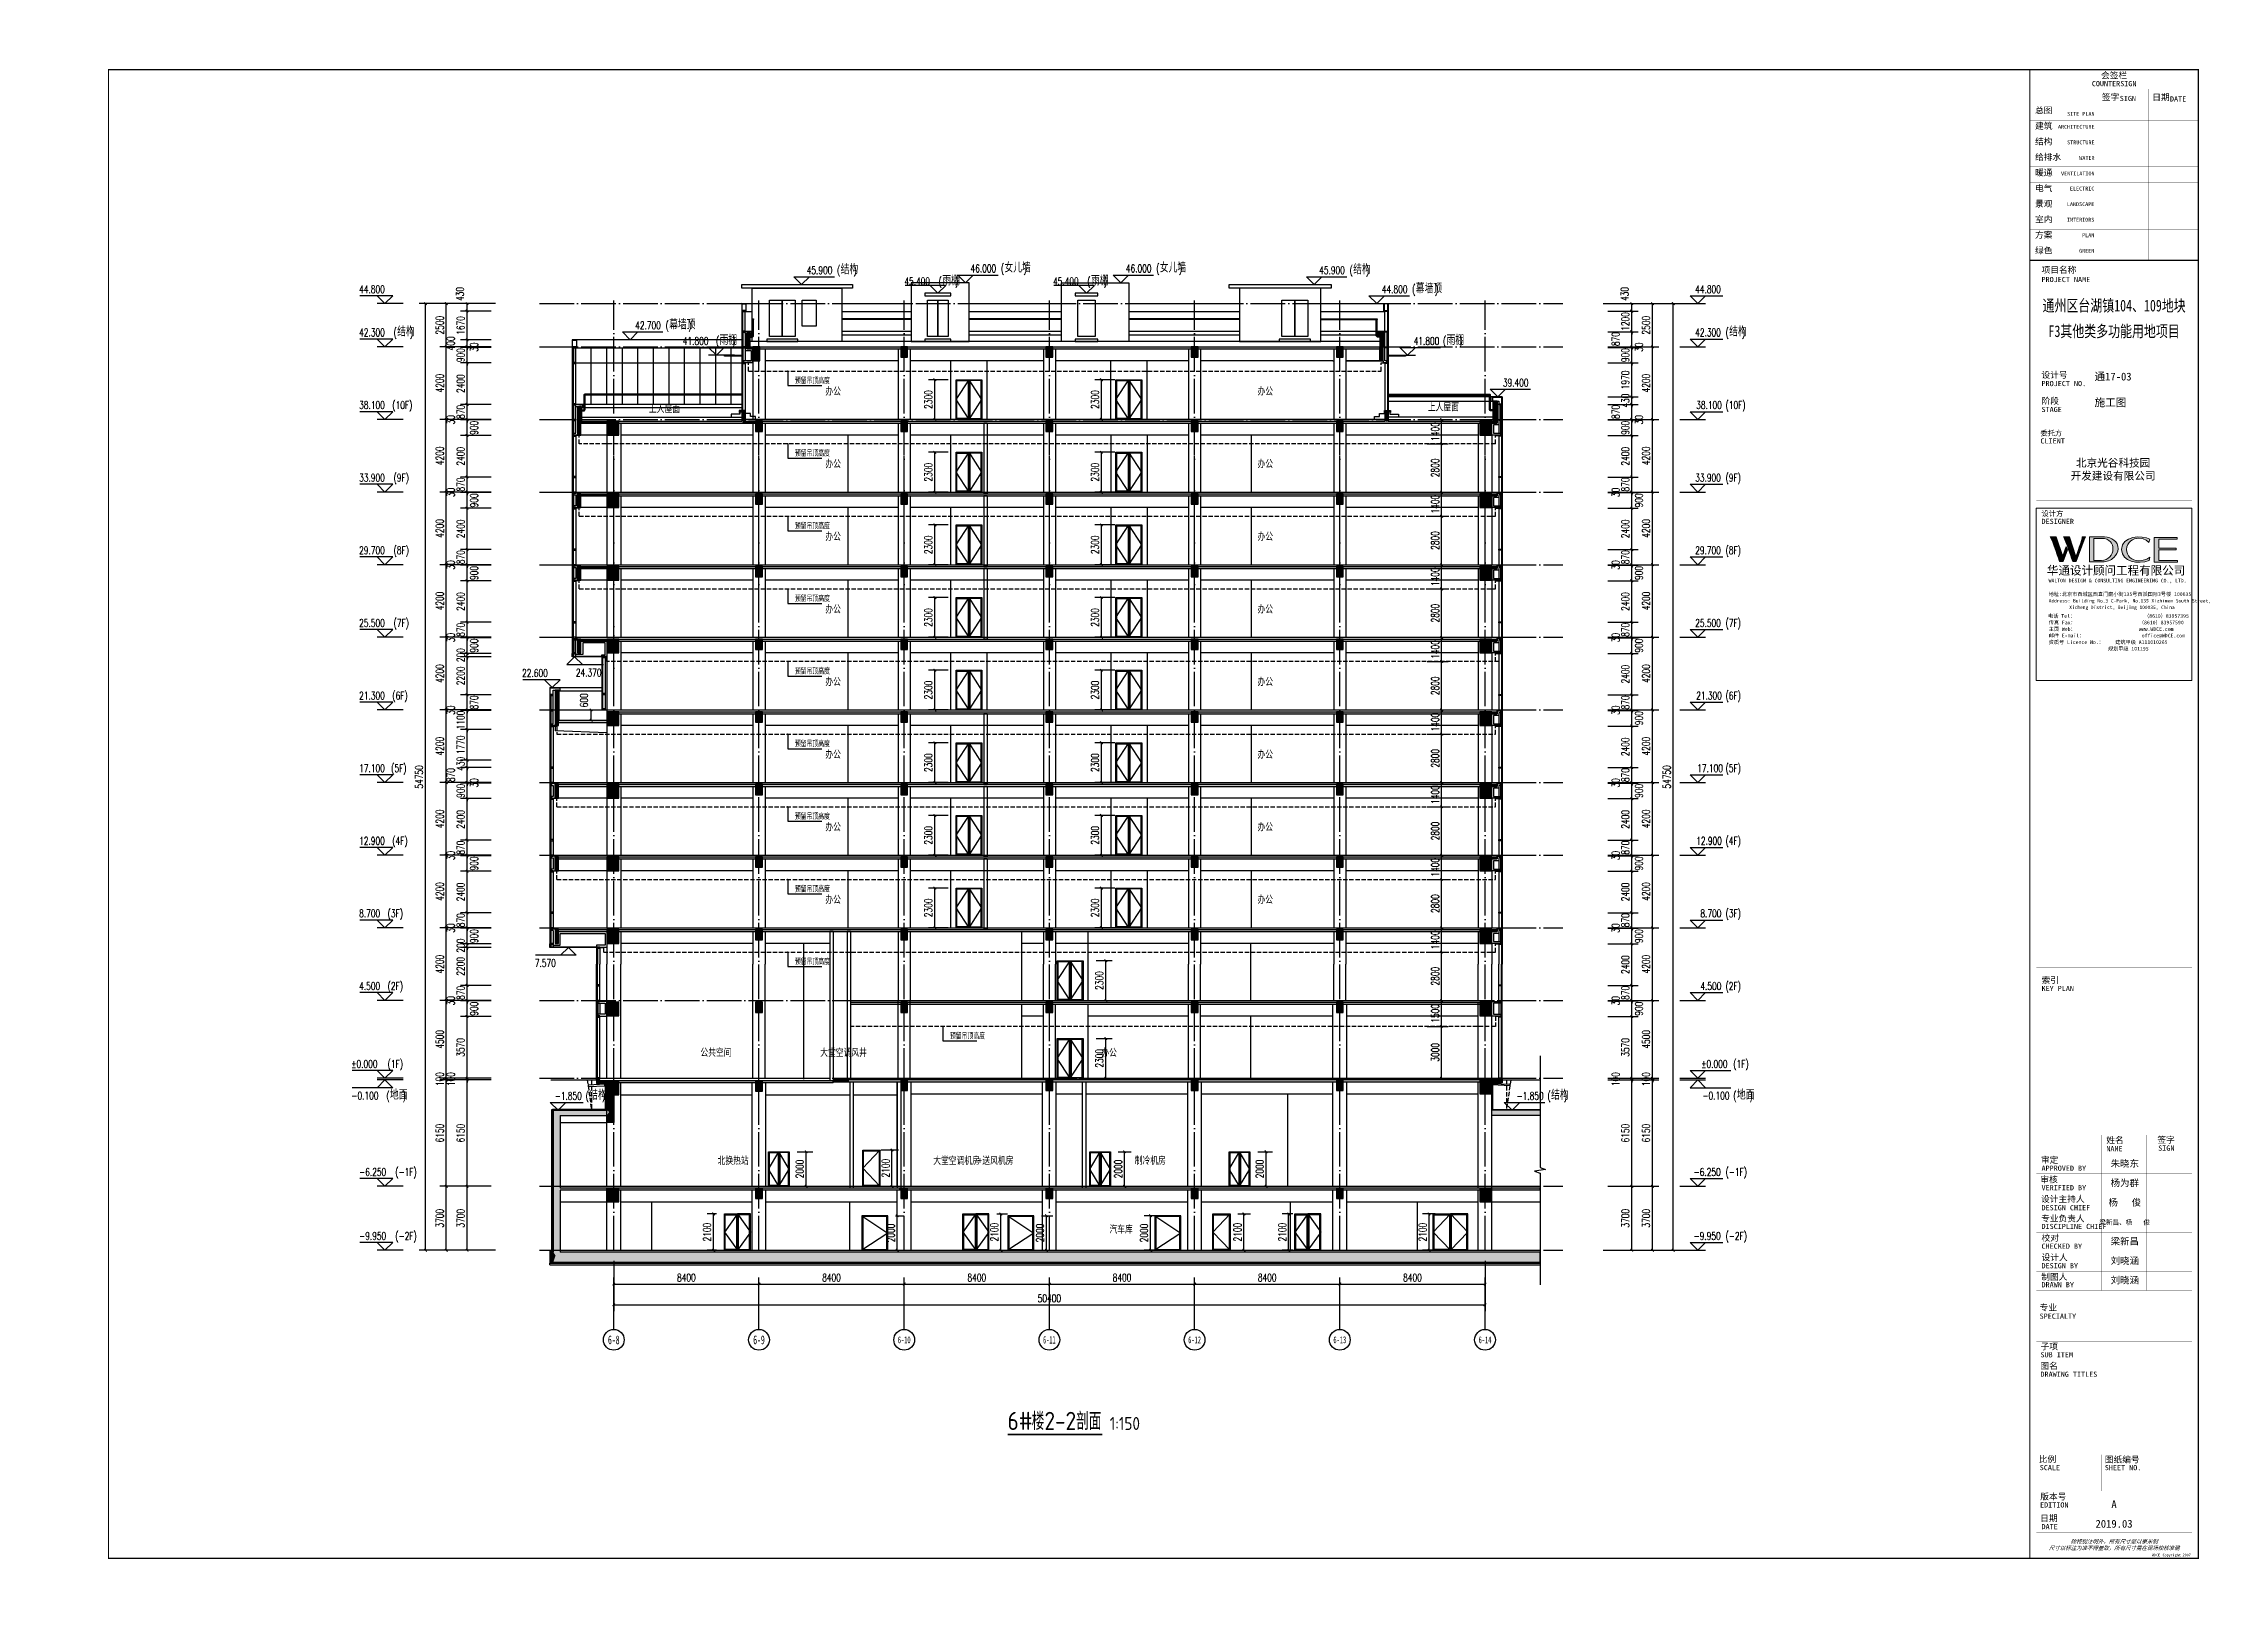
# Model space of a CAD drawing. Extents: x -781494 to 378714, y -27129 to 259749.
# Drawn here: x 126406 to 252564, y 61971 to 151079 of the extents above; entities that cross this region are included whole.
import ezdxf
from ezdxf.enums import TextEntityAlignment as Align

# ---------------------------------------------------------------- set-up
doc = ezdxf.new("R2010")
doc.units = 0
doc.header["$LTSCALE"] = 1000
doc.header["$MEASUREMENT"] = 0
doc.linetypes.add('104-6 轴网$0$DOTE', pattern=[2.42, 2, -0.2, 0.02, -0.2])
doc.linetypes.add('DASH', pattern=[0.35, 0.25, -0.1])
for name, color, linetype in [('$AUDIT-BAD-LAYER', 7, 'Continuous'), ('00-图签签名_10', 10, 'Continuous'), ('01-标注_尺寸', 124, 'Continuous'), ('01-标注_标高', 200, 'Continuous'), ('01-标注_符号', 200, 'Continuous'), ('02-TEXT_标注', 130, 'Continuous'), ('05-填充_天正', 26, 'Continuous'), ('104-6 轴网$0$01-标注_轴线坐标', 132, 'Continuous'), ('104-6 轴网$0$02-TEXT_轴号', 7, 'Continuous'), ('104-6 轴网$0$A_AXIS-轴线', 36, '104-6 轴网$0$DOTE'), ('A-C_玻璃幕墙', 140, 'Continuous'), ('A-C_窗', 140, 'Continuous'), ('A-C_门', 150, 'Continuous'), ('A-D_龙骨', 152, 'Continuous'), ('A-E_栏杆', 232, 'Continuous'), ('A-O_散水', 134, 'Continuous'), ('A-O_防水层', 222, 'Continuous'), ('A-STR-面层', 191, 'Continuous'), ('A-SUR_保温', 222, 'Continuous'), ('A-SUR_吊顶', 40, 'Continuous'), ('A-SUR_看线', 231, 'Continuous'), ('A-SUR_面层', 191, 'Continuous'), ('A-TECH_结构', 21, 'Continuous'), ('A-金属背板', 30, 'Continuous'), ('A_STR-砌块墙', 121, 'Continuous'), ('A_STR-砼墙', 51, 'Continuous'), ('A_STR-砼柱', 51, 'Continuous'), ('D_铝板', 181, 'Continuous'), ('DIM_ELEV', 3, 'Continuous'), ('DIM_SYMB', 200, 'Continuous'), ('PUB_DIM', 3, 'Continuous'), ('PUB_HATCH', 8, 'Continuous'), ('PUB_TEXT', 7, 'Continuous'), ('X-104 B1平面$0$A_STR-砌块墙', 121, 'Continuous')]:
    doc.layers.add(name, color=color, linetype=linetype)
doc.styles.add('104-6 轴网$0$_TCH_AXIS', font='STXIHEI.TTF', dxfattribs={"width": 0.75})
doc.styles.add('_TCH_DIM', font='SIMPLEX', dxfattribs={"bigfont": 'GBCBIG'})
doc.styles.add('_TCH_DIM_T3', font='SIMPLEX', dxfattribs={"width": 0.705882, "bigfont": 'GBCBIG'})
doc.styles.get("Standard").update_dxf_attribs({"font": 'gbenor.shx', "bigfont": 'gbcbig.shx'})
doc.styles.add('华文细黑', font='STXIHEI.TTF', dxfattribs={"height": 10})
doc.styles.add('图签信息$0$hwxh', font='STXIHEI.TTF')
doc.styles.add('图签信息$0$华文细黑', font='STXIHEI.TTF', dxfattribs={"height": 10})
doc.dimstyles.new('_TCH_ARCH&&150', dxfattribs={"dimtxt": 446.25, "dimasz": 150, "dimexe": 375, "dimexo": 450, "dimgap": 150, "dimtad": 1, "dimdec": 0, "dimzin": 0, "dimdsep": 46, "dimtxsty": '_TCH_DIM_T3', "dimblk": 'ARCHTICK', "dimcen": 0.09, "dimclrt": 7, "dimazin": 2, "dimtfac": 1, "dimtdec": 0, "dimtix": 1, "dimtmove": 2, "dimatfit": 3, "dimfxl": 0, "dimtolj": 1, "dimtzin": 0, "dimarcsym": 0})

msp = doc.modelspace()

# ---------------------------------------------------------------- texts
at = {"layer": '02-TEXT_标注', "style": '_TCH_DIM'}
for s, height, p in [('预留吊顶高度', 337.59, (169868.6, 131407.7)), ('预留吊顶高度', 337.59, (169868.6, 127207.7)), ('预留吊顶高度', 337.59, (178838.7, 93507.7)), ('结构', 506.38, (157970.9, 90000.2)), ('结构', 506.38, (213614.4, 90000.2))]:
    msp.add_text(s, height=height, dxfattribs=at).set_placement(p)
at = {"layer": '02-TEXT_标注'}
for s, height, style, width, p in [('上人屋面', 428.14, '104-6 轴网$0$_TCH_AXIS', 0.75, (206484.7, 129860.6)), ('22.600', 446.25, '_TCH_DIM', 0.705882, (154085, 114450.2)), ('24.370', 446.25, '_TCH_DIM', 0.705882, (157195.3, 114480.2)), ('公共空间', 428.14, '104-6 轴网$0$_TCH_AXIS', 0.75, (164402.7, 92530.3)), ('大堂空调风井', 428.14, '104-6 轴网$0$_TCH_AXIS', 0.75, (171335, 92525.1)), ('办公', 428.14, '104-6 轴网$0$_TCH_AXIS', 0.75, (187596.8, 92518.2)), ('-1.850', 446.25, '_TCH_DIM', 0.705882, (155975.9, 90000.2)), ('(', 446.2, '_TCH_DIM', 0.705882, (157760.9, 90000.2)), (')', 446.2, '_TCH_DIM', 0.705882, (158708.2, 90000.2)), ('-1.850', 446.25, '_TCH_DIM', 0.705882, (211619.4, 90000.2)), ('(', 446.2, '_TCH_DIM', 0.705882, (213404.4, 90000.2)), (')', 446.2, '_TCH_DIM', 0.705882, (214351.6, 90000.2)), ('北换热站', 428.14, '104-6 轴网$0$_TCH_AXIS', 0.75, (165396, 86273.4)), ('大堂空调机房', 428.14, '104-6 轴网$0$_TCH_AXIS', 0.75, (177873.6, 86277.4)), ('+', 428.1, '104-6 轴网$0$_TCH_AXIS', 0.75, (180452.7, 86277.4)), ('送风机房', 428.14, '104-6 轴网$0$_TCH_AXIS', 0.75, (180713.2, 86277.4)), ('制冷机房', 428.14, '104-6 轴网$0$_TCH_AXIS', 0.75, (189526.6, 86281.4)), ('汽车库', 428.14, '104-6 轴网$0$_TCH_AXIS', 0.75, (188065, 82302.3))]:
    msp.add_text(s, height=height, dxfattribs=dict(at, style=style, width=width)).set_placement(p)
for s, height, p in [('6#', 1050, (182168.4, 70900.5)), ('楼', 1012.8, (183568.4, 70900.5)), ('2-2', 1050, (184305.7, 70900.5)), ('剖面', 1012.77, (186143.2, 70900.5)), ('1:150', 750, (188080.1, 70900.5))]:
    msp.add_text(s, height=height, dxfattribs=at).set_placement(p)
at = {"layer": '104-6 轴网$0$02-TEXT_轴号', "style": '104-6 轴网$0$_TCH_AXIS'}
for s, height, width, p, p2 in [('6-8', 504.35, 0.921228, (159054.8, 75863.2), (159726.5, 75863.2)), ('6-9', 511.4, 0.901277, (167457.5, 75859.6), (168123.9, 75859.6)), ('6-10', 393.67, 0.941528, (175819.7, 75918.5), (176561.7, 75918.5)), ('6-11', 427.77, 0.844146, (184229.2, 75901.5), (184952.1, 75901.5)), ('6-12', 394.32, 0.939541, (192619.8, 75918.2), (193361.5, 75918.2)), ('6-13', 394.64, 0.938547, (201019.9, 75918), (201761.4, 75918)), ('6-14', 392.86, 0.944012, (209419.4, 75918.9), (210161.9, 75918.9))]:
    msp.add_text(s, height=height, dxfattribs=dict(at, width=width)).set_placement(p, p2, align=Align.FIT)

# ---------------------------------------------------------------- blocks, each defined once
blk = doc.blocks.new('kyuhtr')
at = {"const_width": 20}
blk.add_lwpolyline([(50, 0), (0, 0)], dxfattribs=at)
blk.add_lwpolyline([(50, -30), (200, -30), (200, 30), (50, 30)], close=True)
blk = doc.blocks.new('BAOWEN')
at = {"layer": 'A-C_窗'}
blk.add_line((51200, -147013), (51200, -147653), dxfattribs=at)
at = {"layer": 'A-SUR_保温'}
blk.add_lwpolyline([(51200, -147013), (51200, -147013), (50900, -147013), (50900, -147653), (51320, -147653), (51320, -147753), (50800, -147753), (50800, -146913), (51100, -146913), (51100, -146913), (51200, -146913), (51200, -146913), (51320, -146913), (51320, -147013), (51200, -147013)], dxfattribs=at)
at = {"layer": 'A-金属背板'}
blk.add_line((51320, -146913), (51320, -147753), dxfattribs=at)
blk = doc.blocks.new('1220bing')
at = {"layer": 'A-C_门'}
for points in [[(0, 2000), (1200, 2000), (1200, 0), (0, 0)], [(50, 1950), (550, 1950), (550, 50), (50, 50)], [(1150, 1950), (650, 1950), (650, 50), (1150, 50)]]:
    blk.add_lwpolyline(points, close=True, dxfattribs=at)
for points in [[(600, 0), (0, 1000), (600, 2000)], [(600, 2000), (600, 0)], [(600, 0), (1200, 1000), (600, 2000)]]:
    blk.add_lwpolyline(points, dxfattribs=at)
blk = doc.blocks.new('1021yi')
at = {"layer": 'A-C_门'}
for points in [[(32950, -148753), (33950, -148753), (33950, -150853), (32950, -150853)], [(33000, -148803), (33900, -148803), (33900, -150803), (33000, -150803)]]:
    blk.add_lwpolyline(points, close=True, dxfattribs=at)
blk.add_lwpolyline([(33950, -148753), (32950, -149803), (33950, -150853)], dxfattribs=at)
blk = doc.blocks.new('1521yi')
at = {"layer": 'A-C_门'}
for points in [[(32950, -148753), (33700, -148753), (33700, -150853), (32950, -150853)], [(33000, -148803), (33650, -148803), (33650, -150803), (33000, -150803)], [(34450, -148753), (33700, -148753), (33700, -150853), (34450, -150853)], [(34400, -148803), (33750, -148803), (33750, -150803), (34400, -150803)]]:
    blk.add_lwpolyline(points, close=True, dxfattribs=at)
for points in [[(33700, -148753), (32950, -149803), (33700, -150853)], [(33700, -148753), (34450, -149803), (33700, -150853)]]:
    blk.add_lwpolyline(points, dxfattribs=at)
blk = doc.blocks.new('1523BM')
at = {"layer": 'A-C_门'}
for points in [[(32950, -148853), (34450, -148853), (34450, -150853), (32950, -150853)], [(33000, -148903), (34400, -148903), (34400, -150803), (33000, -150803)]]:
    blk.add_lwpolyline(points, close=True, dxfattribs=at)
blk.add_lwpolyline([(34450, -148853), (32950, -149853), (34450, -150853)], dxfattribs=at)
blk = doc.blocks.new('GHSFM2021')
at = {"layer": 'A-C_门'}
for points in [[(32450, -148753), (33450, -148753), (33450, -150853), (32450, -150853)], [(32500, -148803), (33400, -148803), (33400, -150803), (32500, -150803)], [(34450, -148753), (33450, -148753), (33450, -150853), (34450, -150853)], [(34400, -148803), (33500, -148803), (33500, -150803), (34400, -150803)]]:
    blk.add_lwpolyline(points, close=True, dxfattribs=at)
for points in [[(33450, -148753), (32450, -149803), (33450, -150853)], [(33450, -148753), (34450, -149803), (33450, -150853)]]:
    blk.add_lwpolyline(points, dxfattribs=at)
blk = doc.blocks.new('图框-A1')
for points, const_width in [([(0, 0), (841, 0), (841, 594), (0, 594)], 0.05), ([(766, 584), (25, 584), (25, 10), (766, 10)], 0.5)]:
    blk.add_lwpolyline(points, close=True, dxfattribs=dict(const_width=const_width))
at = {"const_width": 0.05}
for points in [[(420.5, 594), (420.5, 592)], [(0, 297), (2, 297)], [(841, 297), (839, 297)], [(420.5, 0), (420.5, 2)]]:
    blk.add_lwpolyline(points, dxfattribs=at)
blk = doc.blocks.new('图签信息$0$WDCE Copyright200X')
at = {"const_width": 0.016}
blk.add_lwpolyline([(-10.6, 1.26, 1), (-11.4, 1.26, 1)], format="xyb", close=True, dxfattribs=at)
at = {"style": '图签信息$0$华文细黑'}
for s, p in [('WDCE ', (-11.46, 0.5)), ('     Copyright ', (-3.51, 0.5))]:
    blk.add_text(s, height=1, dxfattribs=at).set_placement(p, align=Align.BOTTOM_RIGHT)
blk.add_text('c', height=0.6, dxfattribs=at).set_placement((-11.04, 1.35), align=Align.MIDDLE_CENTER)
blk.add_attdef('200X', text='', height=1, dxfattribs=at).set_placement((-0.45, 0.5), align=Align.BOTTOM_RIGHT)
blk = doc.blocks.new('图签信息$0$logo2')
h = blk.add_hatch(color=7)
h.paths.add_polyline_path([(19.02, -7.36), (15.84, -7.36), (15.84, -3.97), (18.97, -3.97), (18.97, -4.24), (16.46, -4.24), (16.46, -5.45), (18.81, -5.45), (18.81, -5.69), (16.47, -5.69), (16.47, -7.12), (19.02, -7.12)])
edge = h.paths.add_edge_path()
edge.add_spline(control_points=[(15.26, -4.21), (15.26, -4.21), (15.13, -4.65), (15.13, -4.65), (15.13, -4.65), (14.62, -4.1), (13.73, -4.1), (13.04, -4.1), (12.07, -4.54), (12.08, -5.62), (12.08, -6.49), (12.77, -7.16), (13.73, -7.17), (14.66, -7.17), (15.23, -6.68), (15.23, -6.68), (15.23, -6.68), (15.16, -7.11), (15.16, -7.11), (13.63, -7.7), (11.42, -7.29), (11.41, -5.64), (11.4, -3.72), (14.16, -3.66), (15.26, -4.21)], knot_values=[0, 0, 0, 0, 1, 1, 1, 2, 2, 2, 3, 3, 3, 4, 4, 4, 5, 5, 5, 6, 6, 6, 7, 7, 7, 8, 8, 8, 8], degree=3, periodic=0)
edge = h.paths.add_edge_path(flags=16)
edge.add_spline(control_points=[(10.23, -5.57), (10.23, -5.16), (10.12, -4.83), (9.9, -4.58), (9.63, -4.27), (9.23, -4.12), (8.69, -4.12), (8.69, -4.12), (7.64, -4.12), (7.64, -4.12), (7.64, -4.12), (7.64, -7.1), (7.64, -7.1), (7.64, -7.1), (8.66, -7.1), (8.66, -7.1), (9.13, -7.1), (9.52, -6.93), (9.82, -6.6), (10.09, -6.31), (10.23, -5.96), (10.23, -5.57)], knot_values=[0, 0, 0, 0, 1, 1, 1, 2, 2, 2, 3, 3, 3, 4, 4, 4, 5, 5, 5, 6, 6, 6, 7, 7, 7, 7], degree=3, periodic=0)
edge = h.paths.add_edge_path()
edge.add_spline(control_points=[(10.92, -5.51), (10.92, -5.96), (10.72, -6.37), (10.34, -6.72), (9.92, -7.1), (9.41, -7.29), (8.82, -7.29), (8.82, -7.29), (7.03, -7.29), (7.03, -7.29), (7.03, -7.29), (7.03, -3.92), (7.03, -3.92), (7.03, -3.92), (9.1, -3.92), (9.1, -3.92), (9.59, -3.92), (10.01, -4.06), (10.36, -4.34), (10.73, -4.64), (10.92, -5.03), (10.92, -5.51)], knot_values=[0, 0, 0, 0, 1, 1, 1, 2, 2, 2, 3, 3, 3, 4, 4, 4, 5, 5, 5, 6, 6, 6, 7, 7, 7, 7], degree=3, periodic=0)
at = {"lineweight": 0}
blk.add_lwpolyline([(19.02, -7.36), (15.84, -7.36), (15.84, -3.97), (18.97, -3.97), (18.97, -4.24), (16.46, -4.24), (16.46, -5.45), (18.81, -5.45), (18.81, -5.69), (16.47, -5.69), (16.47, -7.12), (19.02, -7.12), (19.02, -7.36)], dxfattribs=at)
for points, knots in [([(10.92, -5.51), (10.92, -5.96), (10.72, -6.37), (10.34, -6.72), (9.92, -7.1), (9.41, -7.29), (8.82, -7.29), (8.82, -7.29), (7.03, -7.29), (7.03, -7.29), (7.03, -7.29), (7.03, -3.92), (7.03, -3.92), (7.03, -3.92), (9.1, -3.92), (9.1, -3.92), (9.59, -3.92), (10.01, -4.06), (10.36, -4.34), (10.73, -4.64), (10.92, -5.03), (10.92, -5.51)], [0, 0, 0, 0, 1, 1, 1, 2, 2, 2, 3, 3, 3, 4, 4, 4, 5, 5, 5, 6, 6, 6, 7, 7, 7, 7]), ([(10.23, -5.57), (10.23, -5.16), (10.12, -4.83), (9.9, -4.58), (9.63, -4.27), (9.23, -4.12), (8.69, -4.12), (8.69, -4.12), (7.64, -4.12), (7.64, -4.12), (7.64, -4.12), (7.64, -7.1), (7.64, -7.1), (7.64, -7.1), (8.66, -7.1), (8.66, -7.1), (9.13, -7.1), (9.52, -6.93), (9.82, -6.6), (10.09, -6.31), (10.23, -5.96), (10.23, -5.57)], [0, 0, 0, 0, 1, 1, 1, 2, 2, 2, 3, 3, 3, 4, 4, 4, 5, 5, 5, 6, 6, 6, 7, 7, 7, 7]), ([(15.26, -4.21), (15.26, -4.21), (15.13, -4.65), (15.13, -4.65), (15.13, -4.65), (14.62, -4.1), (13.73, -4.1), (13.04, -4.1), (12.07, -4.54), (12.08, -5.62), (12.08, -6.49), (12.77, -7.16), (13.73, -7.17), (14.66, -7.17), (15.23, -6.68), (15.23, -6.68), (15.23, -6.68), (15.16, -7.11), (15.16, -7.11), (13.63, -7.7), (11.42, -7.29), (11.41, -5.64), (11.4, -3.72), (14.16, -3.66), (15.26, -4.21)], [0, 0, 0, 0, 1, 1, 1, 2, 2, 2, 3, 3, 3, 4, 4, 4, 5, 5, 5, 6, 6, 6, 7, 7, 7, 8, 8, 8, 8])]:
    blk.add_open_spline(points, degree=3, knots=knots, dxfattribs=at)
blk = doc.blocks.new('图签信息$0$logo1')
h = blk.add_hatch(color=8)
edge = h.paths.add_edge_path()
edge.add_spline(control_points=[(3.86, -5.21), (3.63, -5.88), (3.39, -6.56), (3.39, -6.56), (3.39, -6.56), (2.5, -3.91), (2.5, -3.91), (2.5, -3.91), (1.8, -3.91), (1.69, -3.91), (2.02, -4.39), (2.95, -7.27), (2.95, -7.27), (2.95, -7.27), (3.44, -7.27), (3.44, -7.27), (3.44, -7.27), (4.03, -5.66), (4.03, -5.66), (4.03, -5.66), (3.86, -5.21), (3.86, -5.21)], knot_values=[0, 0, 0, 0, 1, 1, 1, 2, 2, 2, 3, 3, 3, 4, 4, 4, 5, 5, 5, 6, 6, 6, 7, 7, 7, 7], degree=3, periodic=0)
h = blk.add_hatch(color=7)
edge = h.paths.add_edge_path()
edge.add_spline(control_points=[(6.04, -3.91), (6.09, -4.1), (5.2, -6.56), (5.2, -6.56), (5.2, -6.56), (4.3, -3.91), (4.3, -3.91), (4.3, -3.91), (3.6, -3.91), (3.49, -3.91), (3.82, -4.39), (4.75, -7.27), (4.75, -7.27), (4.75, -7.27), (5.24, -7.27), (5.24, -7.27), (5.24, -7.27), (6.33, -4.3), (6.33, -4.3), (6.33, -4.3), (6.48, -3.91), (6.48, -3.91), (6.48, -3.91), (6.21, -3.91), (6.04, -3.91)], knot_values=[0, 0, 0, 0, 1, 1, 1, 2, 2, 2, 3, 3, 3, 4, 4, 4, 5, 5, 5, 6, 6, 6, 7, 7, 7, 8, 8, 8, 8], degree=3, periodic=0)
at = {"color": 8, "lineweight": 0}
blk.add_open_spline([(3.86, -5.21), (3.63, -5.88), (3.39, -6.56), (3.39, -6.56), (3.39, -6.56), (2.5, -3.91), (2.5, -3.91), (2.5, -3.91), (1.8, -3.91), (1.69, -3.91), (2.02, -4.39), (2.95, -7.27), (2.95, -7.27), (2.95, -7.27), (3.44, -7.27), (3.44, -7.27), (3.44, -7.27), (4.03, -5.66), (4.03, -5.66), (4.03, -5.66), (3.86, -5.21), (3.86, -5.21)], degree=3, knots=[0, 0, 0, 0, 1, 1, 1, 2, 2, 2, 3, 3, 3, 4, 4, 4, 5, 5, 5, 6, 6, 6, 7, 7, 7, 7], dxfattribs=at)
at = {"lineweight": 0}
blk.add_open_spline([(6.04, -3.91), (6.09, -4.1), (5.2, -6.56), (5.2, -6.56), (5.2, -6.56), (4.3, -3.91), (4.3, -3.91), (4.3, -3.91), (3.6, -3.91), (3.49, -3.91), (3.82, -4.39), (4.75, -7.27), (4.75, -7.27), (4.75, -7.27), (5.24, -7.27), (5.24, -7.27), (5.24, -7.27), (6.33, -4.3), (6.33, -4.3), (6.33, -4.3), (6.48, -3.91), (6.48, -3.91), (6.48, -3.91), (6.21, -3.91), (6.04, -3.91)], degree=3, knots=[0, 0, 0, 0, 1, 1, 1, 2, 2, 2, 3, 3, 3, 4, 4, 4, 5, 5, 5, 6, 6, 6, 7, 7, 7, 8, 8, 8, 8], dxfattribs=at)
blk.add_blockref('图签信息$0$logo2', (0, 0))
blk = doc.blocks.new('图签信息$0$时间-logo')
at = {"layer": 'Defpoints', "lineweight": 0}
blk.add_lwpolyline([(0, -23.46), (-21.17, -23.46), (-21.17, 0), (0, 0), (0, -23.46)], dxfattribs=at)
blk.add_blockref('图签信息$0$logo1', (-20.97, 0))
at = {"style": '图签信息$0$hwxh'}
for s, height, p in [('华通设计顾问工程有限公司 ', 1.15, (-19.73, -9.05)), ('WALTON DESIGN & CONSULTING ENGINEERING CO., LTD.', 0.5, (-19.5, -10.1)), ('地址:北京市西城区西直门南小街135号西派国际3号楼 100035', 0.5, (-19.48, -11.94)), ('电话 Tel：                        （8610）83957395 ', 0.5, (-19.56, -14.91)), ('Address: Building No.3 C-Park, No.135 Xizhimen South Street, ', 0.47, (-19.48, -12.83)), ('Xicheng District, Beijing 100035, China ', 0.47, (-16.69, -13.72)), ('传真 Fax：                      （8610）83957590 ', 0.5, (-19.48, -15.8)), ('主页 Web：                      www.WDCE.com ', 0.5, (-19.48, -16.69)), ('邮件 E-mail：                    office@WDCE.com ', 0.5, (-19.48, -17.58)), ('资质号 Licence No.：    建筑甲级 A111010265 ', 0.5, (-19.48, -18.47)), ('   规划甲级 101195', 0.5, (-12.6, -19.36))]:
    blk.add_text(s, height=height, dxfattribs=at).set_placement(p)
blk = doc.blocks.new('图签信息')
at = {"const_width": 0.5}
for points in [[(-65, 574), (-65, 500.5), (0, 500.5), (0, 574)], [(-65, 0), (0, 0), (0, 500.5), (-65, 500.5)]]:
    blk.add_lwpolyline(points, close=True, dxfattribs=at)
at = {"const_width": 0.05}
for points in [[(-65, 566.5), (0, 566.5)], [(-39.14, 566.5), (-39.14, 500.5)], [(-19.1, 566.5), (-19.1, 500.5)], [(-65, 560.5), (0, 560.5)], [(-65, 554.5), (0, 554.5)], [(-65, 548.5), (0, 548.5)], [(-65, 542.5), (0, 542.5)], [(-65, 536.5), (0, 536.5)], [(-65, 530.5), (0, 530.5)], [(-65, 524.5), (0, 524.5)], [(-65, 518.5), (0, 518.5)], [(-65, 512.5), (0, 512.5)], [(-65, 512.5), (0, 512.5)], [(-65, 506.5), (0, 506.5)], [(-65, 500.5), (0, 500.5)], [(-62.5, 450.87), (-2.5, 450.87)], [(-62.5, 440.87), (-2.5, 440.87)], [(-2.5, 407.85), (-2.5, 436.12), (-62.5, 436.12), (-62.5, 407.85)], [(-62.5, 407.85), (-2.5, 407.85)], [(-62.5, 404.92), (-62.5, 227.83)], [(-62.5, 404.92), (-2.5, 404.92)], [(-62.5, 227.83), (-2.5, 227.83), (-2.5, 404.92)], [(-57.5, 338.36), (-7.5, 338.36)], [(-57.5, 288.83), (-7.5, 288.83)], [(-62.5, 227.83), (-2.5, 227.83)], [(-57.5, 234.85), (-7.5, 234.85)], [(-62.5, 217.74), (-2.5, 217.74)], [(-62.5, 103.26), (-2.5, 103.26), (-2.5, 163.26), (-62.5, 163.26), (-62.5, 103.26)], [(-37.5, 163.26), (-37.5, 103.26)], [(-20, 163.26), (-20, 103.26)], [(-62.5, 155.76), (-2.5, 155.76)], [(-62.5, 148.26), (-2.5, 148.26)], [(-62.5, 140.76), (-2.5, 140.76)], [(-62.5, 133.26), (-2.5, 133.26)], [(-62.5, 125.76), (-2.5, 125.76)], [(-62.5, 118.26), (-2.5, 118.26)], [(-62.5, 110.76), (-2.5, 110.76)], [(-62.5, 98.5), (-2.5, 98.5), (-2.5, 10), (-62.5, 10), (-62.5, 98.5)], [(-62.5, 83.5), (-2.5, 83.5)], [(-62.5, 76), (-2.5, 76)], [(-62.5, 40), (-2.5, 40)], [(-37.5, 40), (-37.5, 26)], [(-62.5, 26), (-2.5, 26)], [(-62.5, 18), (-2.5, 18)]]:
    blk.add_lwpolyline(points, dxfattribs=at)
at = {"ltscale": 0.001, "xscale": 2.834689937531525, "yscale": 2.834689937531525, "zscale": 2.834689937531525}
blk.add_blockref('图签信息$0$时间-logo', (-2.5, 404.92), dxfattribs=at)
blk.add_blockref('图签信息$0$WDCE Copyright200X', (-2.5, 0)).add_auto_attribs({'200X': '2007'})
at = {"style": '图签信息$0$华文细黑'}
for s, height, p in [('会签栏', 2.4, (-32.5, 573)), ('COUNTERSIGN', 2, (-32.5, 569.6))]:
    blk.add_text(s, height=height, dxfattribs=at).set_placement(p, align=Align.TOP_CENTER)
for s, height, p in [('签字', 2.4, (-37.22, 564.63)), ('SIGN', 2, (-30.32, 563.88)), ('日期', 2.4, (-17.79, 564.58)), ('DATE', 2, (-10.96, 563.7)), ('总图', 2.4, (-63, 559.5)), ('结构', 2.4, (-63, 547.5)), ('建筑', 2.4, (-63, 553.5)), ('给排水', 2.4, (-63, 541.5)), ('暖通', 2.4, (-63, 535.5)), ('景观', 2.4, (-63, 523.5)), ('电气', 2.4, (-63, 529.5)), ('室内', 2.4, (-63, 517.5)), ('绿色', 2.4, (-63, 505.5)), ('方案', 2.4, (-63, 511.5)), ('项目名称', 2.4, (-60.5, 498)), ('PROJECT NAME', 2, (-60.5, 494.08)), ('设计号', 2.4, (-60.54, 457.48)), ('PROJECT NO.', 2, (-60.5, 453.97)), ('阶段', 2.4, (-60.5, 447.47)), ('STAGE', 2, (-60.5, 443.97)), ('委托方', 2, (-60.9, 434.86)), ('CLIENT', 2, (-60.9, 431.86)), ('设计方', 2, (-60.5, 403.83)), ('DESIGNER', 2, (-60.5, 400.83)), ('KEY PLAN', 2, (-60.5, 220.74)), ('索引', 2.4, (-60.5, 224.14)), ('姓名', 2.4, (-35.5, 162.47)), ('签字', 2.4, (-15.81, 162.57)), ('审定', 2.4, (-60.73, 154.81)), ('APPROVED BY', 2, (-60.5, 151.44)), ('NAME', 2, (-35.5, 158.96)), ('SIGN', 2, (-15.5, 159.2)), ('审核', 2.4, (-60.95, 147.29)), ('VERIFIED BY', 2, (-60.5, 143.91)), ('设计主持人', 2.4, (-60.68, 139.76)), ('DESIGN CHIEF', 2, (-60.5, 136.19)), ('专业负责人', 2.4, (-60.67, 132.26)), ('DISCIPLINE CHIEF', 2, (-60.5, 128.98)), ('校对', 2.4, (-60.5, 124.76)), ('CHECKED BY', 2, (-60.5, 121.37)), ('制图人', 2.4, (-60.61, 109.76)), ('设计人', 2.4, (-60.5, 117.26)), ('DESIGN BY', 2, (-60.5, 113.83)), ('DRAWN BY', 2, (-60.5, 106.5)), ('SPECIALTY', 2, (-61.23, 94.38)), ('专业', 2.4, (-61.23, 97.93)), ('SUB ITEM', 2, (-60.88, 79.5)), ('子项', 2.4, (-60.88, 82.92)), ('图名', 2.4, (-60.91, 75.41)), ('DRAWING TITLES', 2, (-60.91, 72)), ('比例', 2.4, (-61.56, 39.42)), ('SCALE', 2, (-61.19, 36)), ('SHEET NO.', 2, (-36.1, 36)), ('图纸编号', 2.4, (-36.1, 39.32)), ('版本号', 2.4, (-61, 25.03)), ('EDITION', 2, (-61.06, 21.61)), ('日期', 2.4, (-61, 16.68)), ('DATE', 2, (-60.5, 13.26))]:
    blk.add_text(s, height=height, dxfattribs=at).set_placement(p, align=Align.TOP_LEFT)
for s, p in [('SITE PLAN', (-40.06, 557.7)), ('ARCHITECTURE', (-40.06, 552.7)), ('STRUCTURE', (-40.06, 546.7)), ('WATER', (-40.06, 540.7)), ('VENTILATION', (-40.06, 534.7)), ('LANDSCAPE', (-40.14, 522.89)), ('ELECTRIC', (-40.14, 528.89)), ('INTERIORS', (-40.14, 516.89)), ('GREEN', (-40.14, 504.89)), ('PLAN', (-40.14, 510.89))]:
    blk.add_text(s, height=1.5, dxfattribs=at).set_placement(p, align=Align.TOP_RIGHT)
at = {"color": 4, "style": '图签信息$0$华文细黑', "width": 0.75}
for s, p in [('通州区台湖镇104、109地块', (-32.5, 480.78)), ('F3其他类多功能用地项目', (-32.5, 470.91))]:
    blk.add_text(s, height=4.5, dxfattribs=at).set_placement(p, align=Align.CENTER)
at = {"color": 4, "style": '图签信息$0$华文细黑'}
for s, p in [('A', (-32.53, 19.4)), ('2019.03', (-32.53, 11.84))]:
    blk.add_text(s, height=3, dxfattribs=at).set_placement(p, align=Align.CENTER)
at = {"style": '图签信息$0$华文细黑', "oblique": 20}
for s, p in [('尺寸以标注为准不得量取，所有尺寸需在现场校核准确', (-32.5, 4)), ('除特别注明外，所有尺寸是以毫米制', (-32.5, 6.5))]:
    blk.add_text(s, height=1.5, dxfattribs=at).set_placement(p, align=Align.MIDDLE_CENTER)
at = {"color": 4, "ltscale": 0.001, "char_height": 3, "width": 58.4895, "style": '图签信息$0$华文细黑'}
for s, insert, attachment_point in [('通17-03', (-40.06, 455.51), 4), ('施工图', (-40.06, 445.51), 4), ('北京光谷科技园\\P开发建设有限公司', (-32.9, 419.71), 5)]:
    blk.add_mtext(s, dxfattribs=dict(at, insert=insert, attachment_point=attachment_point))
blk = doc.blocks.new('图签-A1')
at = {"color": 2}
blk.add_blockref('图签信息', (0, 0), dxfattribs=at)
blk = doc.blocks.new('_ArchTick')
at = {"color": 0, "linetype": 'ByBlock', "const_width": 0.4}
blk.add_lwpolyline([(-0.5, -0.5), (0.5, 0.5)], dxfattribs=at)
blk = doc.blocks.new('*D297')
at = {"layer": 'Defpoints', "color": 0, "transparency": 16777216}
for p in [(12391, 57619), (14228, 57619), (14228, 55119)]:
    blk.add_point(p, dxfattribs=at)
at = {"layer": 'PUB_DIM', "color": 0, "lineweight": -2, "transparency": 16777216}
for p, q in [((13778, 57619), (12016, 57619)), ((12391, 55119), (12391, 57619)), ((13778, 55119), (12016, 55119))]:
    blk.add_line(p, q, dxfattribs=at)
at = {"layer": 'PUB_DIM', "color": 0, "lineweight": -2, "transparency": 16777216, "xscale": 150, "yscale": 150, "zscale": 150}
for p, rotation in [((12391, 57619), 90), ((12391, 55119), 270)]:
    blk.add_blockref('_ArchTick', p, dxfattribs=dict(at, rotation=rotation))
at = {"layer": 'PUB_DIM', "color": 7, "transparency": 16777216, "insert": (12017, 56369), "char_height": 446.2, "attachment_point": 5, "rotation": 90, "style": '_TCH_DIM_T3'}
blk.add_mtext('\\A1;2500', dxfattribs=at)
blk = doc.blocks.new('*D298')
at = {"layer": 'Defpoints', "color": 0, "transparency": 16777216}
for p in [(12391, 55119), (14228, 55119), (14228, 50919)]:
    blk.add_point(p, dxfattribs=at)
at = {"layer": 'PUB_DIM', "color": 0, "lineweight": -2, "transparency": 16777216}
for p, q in [((13778, 55119), (12016, 55119)), ((12391, 50919), (12391, 55119)), ((13778, 50919), (12016, 50919))]:
    blk.add_line(p, q, dxfattribs=at)
at = {"layer": 'PUB_DIM', "color": 0, "lineweight": -2, "transparency": 16777216, "xscale": 150, "yscale": 150, "zscale": 150}
for p, rotation in [((12391, 55119), 90), ((12391, 50919), 270)]:
    blk.add_blockref('_ArchTick', p, dxfattribs=dict(at, rotation=rotation))
at = {"layer": 'PUB_DIM', "color": 7, "transparency": 16777216, "insert": (12017, 53019), "char_height": 446.2, "attachment_point": 5, "rotation": 90, "style": '_TCH_DIM_T3'}
blk.add_mtext('\\A1;4200', dxfattribs=at)
blk = doc.blocks.new('*D299')
at = {"layer": 'Defpoints', "color": 0, "transparency": 16777216}
for p in [(12391, 50919), (14228, 50919), (14228, 46719)]:
    blk.add_point(p, dxfattribs=at)
at = {"layer": 'PUB_DIM', "color": 0, "lineweight": -2, "transparency": 16777216}
for p, q in [((13778, 50919), (12016, 50919)), ((12391, 46719), (12391, 50919)), ((13778, 46719), (12016, 46719))]:
    blk.add_line(p, q, dxfattribs=at)
at = {"layer": 'PUB_DIM', "color": 0, "lineweight": -2, "transparency": 16777216, "xscale": 150, "yscale": 150, "zscale": 150}
for p, rotation in [((12391, 50919), 90), ((12391, 46719), 270)]:
    blk.add_blockref('_ArchTick', p, dxfattribs=dict(at, rotation=rotation))
at = {"layer": 'PUB_DIM', "color": 7, "transparency": 16777216, "insert": (12017, 48819), "char_height": 446.2, "attachment_point": 5, "rotation": 90, "style": '_TCH_DIM_T3'}
blk.add_mtext('\\A1;4200', dxfattribs=at)
blk = doc.blocks.new('*D300')
at = {"layer": 'Defpoints', "color": 0, "transparency": 16777216}
for p in [(12391, 46719), (14228, 46719), (14228, 42519)]:
    blk.add_point(p, dxfattribs=at)
at = {"layer": 'PUB_DIM', "color": 0, "lineweight": -2, "transparency": 16777216}
for p, q in [((13778, 46719), (12016, 46719)), ((12391, 42519), (12391, 46719)), ((13778, 42519), (12016, 42519))]:
    blk.add_line(p, q, dxfattribs=at)
at = {"layer": 'PUB_DIM', "color": 0, "lineweight": -2, "transparency": 16777216, "xscale": 150, "yscale": 150, "zscale": 150}
for p, rotation in [((12391, 46719), 90), ((12391, 42519), 270)]:
    blk.add_blockref('_ArchTick', p, dxfattribs=dict(at, rotation=rotation))
at = {"layer": 'PUB_DIM', "color": 7, "transparency": 16777216, "insert": (12017, 44619), "char_height": 446.2, "attachment_point": 5, "rotation": 90, "style": '_TCH_DIM_T3'}
blk.add_mtext('\\A1;4200', dxfattribs=at)
blk = doc.blocks.new('*D301')
at = {"layer": 'Defpoints', "color": 0, "transparency": 16777216}
for p in [(12391, 42519), (14228, 42519), (14228, 38319)]:
    blk.add_point(p, dxfattribs=at)
at = {"layer": 'PUB_DIM', "color": 0, "lineweight": -2, "transparency": 16777216}
for p, q in [((13778, 42519), (12016, 42519)), ((12391, 38319), (12391, 42519)), ((13778, 38319), (12016, 38319))]:
    blk.add_line(p, q, dxfattribs=at)
at = {"layer": 'PUB_DIM', "color": 0, "lineweight": -2, "transparency": 16777216, "xscale": 150, "yscale": 150, "zscale": 150}
for p, rotation in [((12391, 42519), 90), ((12391, 38319), 270)]:
    blk.add_blockref('_ArchTick', p, dxfattribs=dict(at, rotation=rotation))
at = {"layer": 'PUB_DIM', "color": 7, "transparency": 16777216, "insert": (12017, 40419), "char_height": 446.2, "attachment_point": 5, "rotation": 90, "style": '_TCH_DIM_T3'}
blk.add_mtext('\\A1;4200', dxfattribs=at)
blk = doc.blocks.new('*D302')
at = {"layer": 'Defpoints', "color": 0, "transparency": 16777216}
for p in [(12391, 38319), (14228, 38319), (14228, 34119)]:
    blk.add_point(p, dxfattribs=at)
at = {"layer": 'PUB_DIM', "color": 0, "lineweight": -2, "transparency": 16777216}
for p, q in [((13778, 38319), (12016, 38319)), ((12391, 34119), (12391, 38319)), ((13778, 34119), (12016, 34119))]:
    blk.add_line(p, q, dxfattribs=at)
at = {"layer": 'PUB_DIM', "color": 0, "lineweight": -2, "transparency": 16777216, "xscale": 150, "yscale": 150, "zscale": 150}
for p, rotation in [((12391, 38319), 90), ((12391, 34119), 270)]:
    blk.add_blockref('_ArchTick', p, dxfattribs=dict(at, rotation=rotation))
at = {"layer": 'PUB_DIM', "color": 7, "transparency": 16777216, "insert": (12017, 36219), "char_height": 446.2, "attachment_point": 5, "rotation": 90, "style": '_TCH_DIM_T3'}
blk.add_mtext('\\A1;4200', dxfattribs=at)
blk = doc.blocks.new('*D303')
at = {"layer": 'Defpoints', "color": 0, "transparency": 16777216}
for p in [(12391, 34119), (14228, 34119), (14228, 29919)]:
    blk.add_point(p, dxfattribs=at)
at = {"layer": 'PUB_DIM', "color": 0, "lineweight": -2, "transparency": 16777216}
for p, q in [((13778, 34119), (12016, 34119)), ((12391, 29919), (12391, 34119)), ((13778, 29919), (12016, 29919))]:
    blk.add_line(p, q, dxfattribs=at)
at = {"layer": 'PUB_DIM', "color": 0, "lineweight": -2, "transparency": 16777216, "xscale": 150, "yscale": 150, "zscale": 150}
for p, rotation in [((12391, 34119), 90), ((12391, 29919), 270)]:
    blk.add_blockref('_ArchTick', p, dxfattribs=dict(at, rotation=rotation))
at = {"layer": 'PUB_DIM', "color": 7, "transparency": 16777216, "insert": (12017, 32019), "char_height": 446.2, "attachment_point": 5, "rotation": 90, "style": '_TCH_DIM_T3'}
blk.add_mtext('\\A1;4200', dxfattribs=at)
blk = doc.blocks.new('*D304')
at = {"layer": 'Defpoints', "color": 0, "transparency": 16777216}
for p in [(12391, 29919), (14228, 29919), (14228, 25719)]:
    blk.add_point(p, dxfattribs=at)
at = {"layer": 'PUB_DIM', "color": 0, "lineweight": -2, "transparency": 16777216}
for p, q in [((13778, 29919), (12016, 29919)), ((12391, 25719), (12391, 29919)), ((13778, 25719), (12016, 25719))]:
    blk.add_line(p, q, dxfattribs=at)
at = {"layer": 'PUB_DIM', "color": 0, "lineweight": -2, "transparency": 16777216, "xscale": 150, "yscale": 150, "zscale": 150}
for p, rotation in [((12391, 29919), 90), ((12391, 25719), 270)]:
    blk.add_blockref('_ArchTick', p, dxfattribs=dict(at, rotation=rotation))
at = {"layer": 'PUB_DIM', "color": 7, "transparency": 16777216, "insert": (12017, 27819), "char_height": 446.2, "attachment_point": 5, "rotation": 90, "style": '_TCH_DIM_T3'}
blk.add_mtext('\\A1;4200', dxfattribs=at)
blk = doc.blocks.new('*D305')
at = {"layer": 'Defpoints', "color": 0, "transparency": 16777216}
for p in [(12391, 25719), (14228, 25719), (14228, 21519)]:
    blk.add_point(p, dxfattribs=at)
at = {"layer": 'PUB_DIM', "color": 0, "lineweight": -2, "transparency": 16777216}
for p, q in [((13778, 25719), (12016, 25719)), ((12391, 21519), (12391, 25719)), ((13778, 21519), (12016, 21519))]:
    blk.add_line(p, q, dxfattribs=at)
at = {"layer": 'PUB_DIM', "color": 0, "lineweight": -2, "transparency": 16777216, "xscale": 150, "yscale": 150, "zscale": 150}
for p, rotation in [((12391, 25719), 90), ((12391, 21519), 270)]:
    blk.add_blockref('_ArchTick', p, dxfattribs=dict(at, rotation=rotation))
at = {"layer": 'PUB_DIM', "color": 7, "transparency": 16777216, "insert": (12017, 23619), "char_height": 446.2, "attachment_point": 5, "rotation": 90, "style": '_TCH_DIM_T3'}
blk.add_mtext('\\A1;4200', dxfattribs=at)
blk = doc.blocks.new('*D306')
at = {"layer": 'Defpoints', "color": 0, "transparency": 16777216}
for p in [(12391, 21519), (14228, 21519), (14228, 17319)]:
    blk.add_point(p, dxfattribs=at)
at = {"layer": 'PUB_DIM', "color": 0, "lineweight": -2, "transparency": 16777216}
for p, q in [((13778, 21519), (12016, 21519)), ((12391, 17319), (12391, 21519)), ((13778, 17319), (12016, 17319))]:
    blk.add_line(p, q, dxfattribs=at)
at = {"layer": 'PUB_DIM', "color": 0, "lineweight": -2, "transparency": 16777216, "xscale": 150, "yscale": 150, "zscale": 150}
for p, rotation in [((12391, 21519), 90), ((12391, 17319), 270)]:
    blk.add_blockref('_ArchTick', p, dxfattribs=dict(at, rotation=rotation))
at = {"layer": 'PUB_DIM', "color": 7, "transparency": 16777216, "insert": (12017, 19419), "char_height": 446.2, "attachment_point": 5, "rotation": 90, "style": '_TCH_DIM_T3'}
blk.add_mtext('\\A1;4200', dxfattribs=at)
blk = doc.blocks.new('*D307')
at = {"layer": 'Defpoints', "color": 0, "transparency": 16777216}
for p in [(12391, 17319), (14228, 17319), (14228, 12819)]:
    blk.add_point(p, dxfattribs=at)
at = {"layer": 'PUB_DIM', "color": 0, "lineweight": -2, "transparency": 16777216}
for p, q in [((13778, 17319), (12016, 17319)), ((12391, 12819), (12391, 17319)), ((13778, 12819), (12016, 12819))]:
    blk.add_line(p, q, dxfattribs=at)
at = {"layer": 'PUB_DIM', "color": 0, "lineweight": -2, "transparency": 16777216, "xscale": 150, "yscale": 150, "zscale": 150}
for p, rotation in [((12391, 17319), 90), ((12391, 12819), 270)]:
    blk.add_blockref('_ArchTick', p, dxfattribs=dict(at, rotation=rotation))
at = {"layer": 'PUB_DIM', "color": 7, "transparency": 16777216, "insert": (12017, 15069), "char_height": 446.2, "attachment_point": 5, "rotation": 90, "style": '_TCH_DIM_T3'}
blk.add_mtext('\\A1;4500', dxfattribs=at)
blk = doc.blocks.new('*D308')
at = {"layer": 'Defpoints', "color": 0, "transparency": 16777216}
for p in [(12391, 12819), (14228, 12819), (14228, 12719)]:
    blk.add_point(p, dxfattribs=at)
at = {"layer": 'PUB_DIM', "color": 0, "lineweight": -2, "transparency": 16777216}
for p, q in [((13778, 12819), (12016, 12819)), ((13778, 12719), (12016, 12719)), ((12391, 12819), (12391, 12969)), ((12391, 12719), (12391, 12819)), ((12391, 12719), (12391, 12569))]:
    blk.add_line(p, q, dxfattribs=at)
at = {"layer": 'PUB_DIM', "color": 0, "lineweight": -2, "transparency": 16777216, "xscale": 150, "yscale": 150, "zscale": 150}
for p, rotation in [((12391, 12819), 270), ((12391, 12719), 90)]:
    blk.add_blockref('_ArchTick', p, dxfattribs=dict(at, rotation=rotation))
at = {"layer": 'PUB_DIM', "color": 7, "transparency": 16777216, "insert": (12017, 12769), "char_height": 446.2, "attachment_point": 5, "rotation": 90, "style": '_TCH_DIM_T3'}
blk.add_mtext('\\A1;100', dxfattribs=at)
blk = doc.blocks.new('*D309')
at = {"layer": 'Defpoints', "color": 0, "transparency": 16777216}
for p in [(12391, 12719), (14228, 12719), (14228, 6569)]:
    blk.add_point(p, dxfattribs=at)
at = {"layer": 'PUB_DIM', "color": 0, "lineweight": -2, "transparency": 16777216}
for p, q in [((13778, 12719), (12016, 12719)), ((12391, 6569), (12391, 12719)), ((13778, 6569), (12016, 6569))]:
    blk.add_line(p, q, dxfattribs=at)
at = {"layer": 'PUB_DIM', "color": 0, "lineweight": -2, "transparency": 16777216, "xscale": 150, "yscale": 150, "zscale": 150}
for p, rotation in [((12391, 12719), 90), ((12391, 6569), 270)]:
    blk.add_blockref('_ArchTick', p, dxfattribs=dict(at, rotation=rotation))
at = {"layer": 'PUB_DIM', "color": 7, "transparency": 16777216, "insert": (12017, 9644), "char_height": 446.2, "attachment_point": 5, "rotation": 90, "style": '_TCH_DIM_T3'}
blk.add_mtext('\\A1;6150', dxfattribs=at)
blk = doc.blocks.new('*D310')
at = {"layer": 'Defpoints', "color": 0, "transparency": 16777216}
for p in [(12391, 6569), (14228, 6569), (14228, 2869)]:
    blk.add_point(p, dxfattribs=at)
at = {"layer": 'PUB_DIM', "color": 0, "lineweight": -2, "transparency": 16777216}
for p, q in [((13778, 6569), (12016, 6569)), ((12391, 2869), (12391, 6569)), ((13778, 2869), (12016, 2869))]:
    blk.add_line(p, q, dxfattribs=at)
at = {"layer": 'PUB_DIM', "color": 0, "lineweight": -2, "transparency": 16777216, "xscale": 150, "yscale": 150, "zscale": 150}
for p, rotation in [((12391, 6569), 90), ((12391, 2869), 270)]:
    blk.add_blockref('_ArchTick', p, dxfattribs=dict(at, rotation=rotation))
at = {"layer": 'PUB_DIM', "color": 7, "transparency": 16777216, "insert": (12017, 4719), "char_height": 446.2, "attachment_point": 5, "rotation": 90, "style": '_TCH_DIM_T3'}
blk.add_mtext('\\A1;3700', dxfattribs=at)
blk = doc.blocks.new('*D311')
at = {"layer": 'Defpoints', "color": 0, "transparency": 16777216}
for p in [(11191, 57619), (15690, 57619), (15690, 2869)]:
    blk.add_point(p, dxfattribs=at)
at = {"layer": 'PUB_DIM', "color": 0, "lineweight": -2, "transparency": 16777216}
for p, q in [((15240, 57619), (10816, 57619)), ((11191, 2869), (11191, 57619)), ((15240, 2869), (10816, 2869))]:
    blk.add_line(p, q, dxfattribs=at)
at = {"layer": 'PUB_DIM', "color": 0, "lineweight": -2, "transparency": 16777216, "xscale": 150, "yscale": 150, "zscale": 150}
for p, rotation in [((11191, 57619), 90), ((11191, 2869), 270)]:
    blk.add_blockref('_ArchTick', p, dxfattribs=dict(at, rotation=rotation))
at = {"layer": 'PUB_DIM', "color": 7, "transparency": 16777216, "insert": (10817, 30244), "char_height": 446.2, "attachment_point": 5, "rotation": 90, "style": '_TCH_DIM_T3'}
blk.add_mtext('\\A1;54750', dxfattribs=at)
blk = doc.blocks.new('*D312')
at = {"layer": 'Defpoints', "color": 0, "transparency": 16777216}
for p in [(13591, 57619), (15428, 57619), (15428, 57189)]:
    blk.add_point(p, dxfattribs=at)
at = {"layer": 'PUB_DIM', "color": 0, "lineweight": -2, "transparency": 16777216}
for p, q in [((14978, 57619), (13216, 57619)), ((14978, 57189), (13216, 57189)), ((13591, 57189), (13591, 57619))]:
    blk.add_line(p, q, dxfattribs=at)
at = {"layer": 'PUB_DIM', "color": 0, "lineweight": -2, "transparency": 16777216, "xscale": 150, "yscale": 150, "zscale": 150}
for p, rotation in [((13591, 57619), 90), ((13591, 57189), 270)]:
    blk.add_blockref('_ArchTick', p, dxfattribs=dict(at, rotation=rotation))
at = {"layer": 'PUB_DIM', "color": 7, "transparency": 16777216, "insert": (13178, 58174), "char_height": 446.2, "attachment_point": 5, "rotation": 90, "style": '_TCH_DIM_T3'}
blk.add_mtext('\\A1;430', dxfattribs=at)
blk = doc.blocks.new('*D313')
at = {"layer": 'Defpoints', "color": 0, "transparency": 16777216}
for p in [(13591, 57189), (15428, 57189), (15428, 55519)]:
    blk.add_point(p, dxfattribs=at)
at = {"layer": 'PUB_DIM', "color": 0, "lineweight": -2, "transparency": 16777216}
for p, q in [((14978, 57189), (13216, 57189)), ((13591, 55519), (13591, 57189)), ((14978, 55519), (13216, 55519))]:
    blk.add_line(p, q, dxfattribs=at)
at = {"layer": 'PUB_DIM', "color": 0, "lineweight": -2, "transparency": 16777216, "xscale": 150, "yscale": 150, "zscale": 150}
for p, rotation in [((13591, 57189), 90), ((13591, 55519), 270)]:
    blk.add_blockref('_ArchTick', p, dxfattribs=dict(at, rotation=rotation))
at = {"layer": 'PUB_DIM', "color": 7, "transparency": 16777216, "insert": (13217, 56354), "char_height": 446.2, "attachment_point": 5, "rotation": 90, "style": '_TCH_DIM_T3'}
blk.add_mtext('\\A1;1670', dxfattribs=at)
blk = doc.blocks.new('*D314')
at = {"layer": 'Defpoints', "color": 0, "transparency": 16777216}
for p in [(13591, 55519), (15428, 55519), (15428, 55119)]:
    blk.add_point(p, dxfattribs=at)
at = {"layer": 'PUB_DIM', "color": 0, "lineweight": -2, "transparency": 16777216}
for p, q in [((14978, 55519), (13216, 55519)), ((13591, 55119), (13591, 55519)), ((14978, 55119), (13216, 55119))]:
    blk.add_line(p, q, dxfattribs=at)
at = {"layer": 'PUB_DIM', "color": 0, "lineweight": -2, "transparency": 16777216, "xscale": 150, "yscale": 150, "zscale": 150}
for p, rotation in [((13591, 55519), 90), ((13591, 55119), 270)]:
    blk.add_blockref('_ArchTick', p, dxfattribs=dict(at, rotation=rotation))
at = {"layer": 'PUB_DIM', "color": 7, "transparency": 16777216, "insert": (12653, 55319), "char_height": 446.2, "attachment_point": 5, "rotation": 90, "style": '_TCH_DIM_T3'}
blk.add_mtext('\\A1;400', dxfattribs=at)
blk = doc.blocks.new('*D315')
at = {"layer": 'Defpoints', "color": 0, "transparency": 16777216}
for p in [(13591, 55119), (15428, 55119), (15428, 55089)]:
    blk.add_point(p, dxfattribs=at)
at = {"layer": 'PUB_DIM', "color": 0, "lineweight": -2, "transparency": 16777216}
for p, q in [((14978, 55119), (13216, 55119)), ((14978, 55089), (13216, 55089)), ((13591, 55119), (13591, 55269)), ((13591, 55089), (13591, 55119)), ((13591, 55089), (13591, 54939))]:
    blk.add_line(p, q, dxfattribs=at)
at = {"layer": 'PUB_DIM', "color": 0, "lineweight": -2, "transparency": 16777216, "xscale": 150, "yscale": 150, "zscale": 150}
for p, rotation in [((13591, 55119), 270), ((13591, 55089), 90)]:
    blk.add_blockref('_ArchTick', p, dxfattribs=dict(at, rotation=rotation))
at = {"layer": 'PUB_DIM', "color": 7, "transparency": 16777216, "insert": (14003, 55104), "char_height": 446.2, "attachment_point": 5, "rotation": 90, "style": '_TCH_DIM_T3'}
blk.add_mtext('\\A1;30', dxfattribs=at)
blk = doc.blocks.new('*D316')
at = {"layer": 'Defpoints', "color": 0, "transparency": 16777216}
for p in [(13591, 55089), (15428, 55089), (15428, 54189)]:
    blk.add_point(p, dxfattribs=at)
at = {"layer": 'PUB_DIM', "color": 0, "lineweight": -2, "transparency": 16777216}
for p, q in [((14978, 55089), (13216, 55089)), ((13591, 55089), (13591, 55239)), ((13591, 54189), (13591, 55089)), ((14978, 54189), (13216, 54189)), ((13591, 54189), (13591, 54039))]:
    blk.add_line(p, q, dxfattribs=at)
at = {"layer": 'PUB_DIM', "color": 0, "lineweight": -2, "transparency": 16777216, "xscale": 150, "yscale": 150, "zscale": 150}
for p, rotation in [((13591, 55089), 270), ((13591, 54189), 90)]:
    blk.add_blockref('_ArchTick', p, dxfattribs=dict(at, rotation=rotation))
at = {"layer": 'PUB_DIM', "color": 7, "transparency": 16777216, "insert": (13217, 54639), "char_height": 446.2, "attachment_point": 5, "rotation": 90, "style": '_TCH_DIM_T3'}
blk.add_mtext('\\A1;900', dxfattribs=at)
blk = doc.blocks.new('*D317')
at = {"layer": 'Defpoints', "color": 0, "transparency": 16777216}
for p in [(13591, 54189), (15428, 54189), (15428, 51789)]:
    blk.add_point(p, dxfattribs=at)
at = {"layer": 'PUB_DIM', "color": 0, "lineweight": -2, "transparency": 16777216}
for p, q in [((14978, 54189), (13216, 54189)), ((13591, 51789), (13591, 54189)), ((14978, 51789), (13216, 51789))]:
    blk.add_line(p, q, dxfattribs=at)
at = {"layer": 'PUB_DIM', "color": 0, "lineweight": -2, "transparency": 16777216, "xscale": 150, "yscale": 150, "zscale": 150}
for p, rotation in [((13591, 54189), 90), ((13591, 51789), 270)]:
    blk.add_blockref('_ArchTick', p, dxfattribs=dict(at, rotation=rotation))
at = {"layer": 'PUB_DIM', "color": 7, "transparency": 16777216, "insert": (13217, 52989), "char_height": 446.2, "attachment_point": 5, "rotation": 90, "style": '_TCH_DIM_T3'}
blk.add_mtext('\\A1;2400', dxfattribs=at)
blk = doc.blocks.new('*D318')
at = {"layer": 'Defpoints', "color": 0, "transparency": 16777216}
for p in [(13591, 51789), (15428, 51789), (15428, 50919)]:
    blk.add_point(p, dxfattribs=at)
at = {"layer": 'PUB_DIM', "color": 0, "lineweight": -2, "transparency": 16777216}
for p, q in [((14978, 51789), (13216, 51789)), ((13591, 51789), (13591, 51939)), ((13591, 50919), (13591, 51789)), ((14978, 50919), (13216, 50919)), ((13591, 50919), (13591, 50769))]:
    blk.add_line(p, q, dxfattribs=at)
at = {"layer": 'PUB_DIM', "color": 0, "lineweight": -2, "transparency": 16777216, "xscale": 150, "yscale": 150, "zscale": 150}
for p, rotation in [((13591, 51789), 270), ((13591, 50919), 90)]:
    blk.add_blockref('_ArchTick', p, dxfattribs=dict(at, rotation=rotation))
at = {"layer": 'PUB_DIM', "color": 7, "transparency": 16777216, "insert": (13217, 51354), "char_height": 446.2, "attachment_point": 5, "rotation": 90, "style": '_TCH_DIM_T3'}
blk.add_mtext('\\A1;870', dxfattribs=at)
blk = doc.blocks.new('*D319')
at = {"layer": 'Defpoints', "color": 0, "transparency": 16777216}
for p in [(13591, 50919), (15428, 50919), (15428, 50889)]:
    blk.add_point(p, dxfattribs=at)
at = {"layer": 'PUB_DIM', "color": 0, "lineweight": -2, "transparency": 16777216}
for p, q in [((14978, 50919), (13216, 50919)), ((14978, 50889), (13216, 50889)), ((13591, 50919), (13591, 51069)), ((13591, 50889), (13591, 50919)), ((13591, 50889), (13591, 50739))]:
    blk.add_line(p, q, dxfattribs=at)
at = {"layer": 'PUB_DIM', "color": 0, "lineweight": -2, "transparency": 16777216, "xscale": 150, "yscale": 150, "zscale": 150}
for p, rotation in [((13591, 50919), 270), ((13591, 50889), 90)]:
    blk.add_blockref('_ArchTick', p, dxfattribs=dict(at, rotation=rotation))
at = {"layer": 'PUB_DIM', "color": 7, "transparency": 16777216, "insert": (12653, 50904), "char_height": 446.2, "attachment_point": 5, "rotation": 90, "style": '_TCH_DIM_T3'}
blk.add_mtext('\\A1;30', dxfattribs=at)
blk = doc.blocks.new('*D320')
at = {"layer": 'Defpoints', "color": 0, "transparency": 16777216}
for p in [(13591, 50889), (15428, 50889), (15428, 49989)]:
    blk.add_point(p, dxfattribs=at)
at = {"layer": 'PUB_DIM', "color": 0, "lineweight": -2, "transparency": 16777216}
for p, q in [((14978, 50889), (13216, 50889)), ((13591, 49989), (13591, 50889)), ((14978, 49989), (13216, 49989))]:
    blk.add_line(p, q, dxfattribs=at)
at = {"layer": 'PUB_DIM', "color": 0, "lineweight": -2, "transparency": 16777216, "xscale": 150, "yscale": 150, "zscale": 150}
for p, rotation in [((13591, 50889), 90), ((13591, 49989), 270)]:
    blk.add_blockref('_ArchTick', p, dxfattribs=dict(at, rotation=rotation))
at = {"layer": 'PUB_DIM', "color": 7, "transparency": 16777216, "insert": (14003, 50439), "char_height": 446.2, "attachment_point": 5, "rotation": 90, "style": '_TCH_DIM_T3'}
blk.add_mtext('\\A1;900', dxfattribs=at)
blk = doc.blocks.new('*D321')
at = {"layer": 'Defpoints', "color": 0, "transparency": 16777216}
for p in [(13591, 49989), (15428, 49989), (15428, 47589)]:
    blk.add_point(p, dxfattribs=at)
at = {"layer": 'PUB_DIM', "color": 0, "lineweight": -2, "transparency": 16777216}
for p, q in [((14978, 49989), (13216, 49989)), ((13591, 47589), (13591, 49989)), ((14978, 47589), (13216, 47589))]:
    blk.add_line(p, q, dxfattribs=at)
at = {"layer": 'PUB_DIM', "color": 0, "lineweight": -2, "transparency": 16777216, "xscale": 150, "yscale": 150, "zscale": 150}
for p, rotation in [((13591, 49989), 90), ((13591, 47589), 270)]:
    blk.add_blockref('_ArchTick', p, dxfattribs=dict(at, rotation=rotation))
at = {"layer": 'PUB_DIM', "color": 7, "transparency": 16777216, "insert": (13217, 48789), "char_height": 446.2, "attachment_point": 5, "rotation": 90, "style": '_TCH_DIM_T3'}
blk.add_mtext('\\A1;2400', dxfattribs=at)
blk = doc.blocks.new('*D322')
at = {"layer": 'Defpoints', "color": 0, "transparency": 16777216}
for p in [(13591, 47589), (15428, 47589), (15428, 46719)]:
    blk.add_point(p, dxfattribs=at)
at = {"layer": 'PUB_DIM', "color": 0, "lineweight": -2, "transparency": 16777216}
for p, q in [((14978, 47589), (13216, 47589)), ((14978, 46719), (13216, 46719)), ((13591, 47589), (13591, 47739)), ((13591, 46719), (13591, 47589)), ((13591, 46719), (13591, 46569))]:
    blk.add_line(p, q, dxfattribs=at)
at = {"layer": 'PUB_DIM', "color": 0, "lineweight": -2, "transparency": 16777216, "xscale": 150, "yscale": 150, "zscale": 150}
for p, rotation in [((13591, 47589), 270), ((13591, 46719), 90)]:
    blk.add_blockref('_ArchTick', p, dxfattribs=dict(at, rotation=rotation))
at = {"layer": 'PUB_DIM', "color": 7, "transparency": 16777216, "insert": (13217, 47154), "char_height": 446.2, "attachment_point": 5, "rotation": 90, "style": '_TCH_DIM_T3'}
blk.add_mtext('\\A1;870', dxfattribs=at)
blk = doc.blocks.new('*D323')
at = {"layer": 'Defpoints', "color": 0, "transparency": 16777216}
for p in [(13591, 46719), (15428, 46719), (15428, 46689)]:
    blk.add_point(p, dxfattribs=at)
at = {"layer": 'PUB_DIM', "color": 0, "lineweight": -2, "transparency": 16777216}
for p, q in [((14978, 46719), (13216, 46719)), ((14978, 46689), (13216, 46689)), ((13591, 46719), (13591, 46869)), ((13591, 46689), (13591, 46719)), ((13591, 46689), (13591, 46539))]:
    blk.add_line(p, q, dxfattribs=at)
at = {"layer": 'PUB_DIM', "color": 0, "lineweight": -2, "transparency": 16777216, "xscale": 150, "yscale": 150, "zscale": 150}
for p, rotation in [((13591, 46719), 270), ((13591, 46689), 90)]:
    blk.add_blockref('_ArchTick', p, dxfattribs=dict(at, rotation=rotation))
at = {"layer": 'PUB_DIM', "color": 7, "transparency": 16777216, "insert": (12653, 46704), "char_height": 446.2, "attachment_point": 5, "rotation": 90, "style": '_TCH_DIM_T3'}
blk.add_mtext('\\A1;30', dxfattribs=at)
blk = doc.blocks.new('*D324')
at = {"layer": 'Defpoints', "color": 0, "transparency": 16777216}
for p in [(13591, 46689), (15428, 46689), (15428, 45789)]:
    blk.add_point(p, dxfattribs=at)
at = {"layer": 'PUB_DIM', "color": 0, "lineweight": -2, "transparency": 16777216}
for p, q in [((14978, 46689), (13216, 46689)), ((13591, 45789), (13591, 46689)), ((14978, 45789), (13216, 45789))]:
    blk.add_line(p, q, dxfattribs=at)
at = {"layer": 'PUB_DIM', "color": 0, "lineweight": -2, "transparency": 16777216, "xscale": 150, "yscale": 150, "zscale": 150}
for p, rotation in [((13591, 46689), 90), ((13591, 45789), 270)]:
    blk.add_blockref('_ArchTick', p, dxfattribs=dict(at, rotation=rotation))
at = {"layer": 'PUB_DIM', "color": 7, "transparency": 16777216, "insert": (14003, 46239), "char_height": 446.2, "attachment_point": 5, "rotation": 90, "style": '_TCH_DIM_T3'}
blk.add_mtext('\\A1;900', dxfattribs=at)
blk = doc.blocks.new('*D325')
at = {"layer": 'Defpoints', "color": 0, "transparency": 16777216}
for p in [(13591, 45789), (15428, 45789), (15428, 43389)]:
    blk.add_point(p, dxfattribs=at)
at = {"layer": 'PUB_DIM', "color": 0, "lineweight": -2, "transparency": 16777216}
for p, q in [((14978, 45789), (13216, 45789)), ((13591, 43389), (13591, 45789)), ((14978, 43389), (13216, 43389))]:
    blk.add_line(p, q, dxfattribs=at)
at = {"layer": 'PUB_DIM', "color": 0, "lineweight": -2, "transparency": 16777216, "xscale": 150, "yscale": 150, "zscale": 150}
for p, rotation in [((13591, 45789), 90), ((13591, 43389), 270)]:
    blk.add_blockref('_ArchTick', p, dxfattribs=dict(at, rotation=rotation))
at = {"layer": 'PUB_DIM', "color": 7, "transparency": 16777216, "insert": (13217, 44589), "char_height": 446.2, "attachment_point": 5, "rotation": 90, "style": '_TCH_DIM_T3'}
blk.add_mtext('\\A1;2400', dxfattribs=at)
blk = doc.blocks.new('*D326')
at = {"layer": 'Defpoints', "color": 0, "transparency": 16777216}
for p in [(13591, 43389), (15428, 43389), (15428, 42519)]:
    blk.add_point(p, dxfattribs=at)
at = {"layer": 'PUB_DIM', "color": 0, "lineweight": -2, "transparency": 16777216}
for p, q in [((14978, 43389), (13216, 43389)), ((13591, 43389), (13591, 43539)), ((13591, 42519), (13591, 43389)), ((14978, 42519), (13216, 42519)), ((13591, 42519), (13591, 42369))]:
    blk.add_line(p, q, dxfattribs=at)
at = {"layer": 'PUB_DIM', "color": 0, "lineweight": -2, "transparency": 16777216, "xscale": 150, "yscale": 150, "zscale": 150}
for p, rotation in [((13591, 43389), 270), ((13591, 42519), 90)]:
    blk.add_blockref('_ArchTick', p, dxfattribs=dict(at, rotation=rotation))
at = {"layer": 'PUB_DIM', "color": 7, "transparency": 16777216, "insert": (13217, 42954), "char_height": 446.2, "attachment_point": 5, "rotation": 90, "style": '_TCH_DIM_T3'}
blk.add_mtext('\\A1;870', dxfattribs=at)
blk = doc.blocks.new('*D327')
at = {"layer": 'Defpoints', "color": 0, "transparency": 16777216}
for p in [(13591, 42519), (15428, 42519), (15428, 42489)]:
    blk.add_point(p, dxfattribs=at)
at = {"layer": 'PUB_DIM', "color": 0, "lineweight": -2, "transparency": 16777216}
for p, q in [((14978, 42519), (13216, 42519)), ((14978, 42489), (13216, 42489)), ((13591, 42519), (13591, 42669)), ((13591, 42489), (13591, 42519)), ((13591, 42489), (13591, 42339))]:
    blk.add_line(p, q, dxfattribs=at)
at = {"layer": 'PUB_DIM', "color": 0, "lineweight": -2, "transparency": 16777216, "xscale": 150, "yscale": 150, "zscale": 150}
for p, rotation in [((13591, 42519), 270), ((13591, 42489), 90)]:
    blk.add_blockref('_ArchTick', p, dxfattribs=dict(at, rotation=rotation))
at = {"layer": 'PUB_DIM', "color": 7, "transparency": 16777216, "insert": (12653, 42504), "char_height": 446.2, "attachment_point": 5, "rotation": 90, "style": '_TCH_DIM_T3'}
blk.add_mtext('\\A1;30', dxfattribs=at)
blk = doc.blocks.new('*D328')
at = {"layer": 'Defpoints', "color": 0, "transparency": 16777216}
for p in [(13591, 42489), (15428, 42489), (15428, 41589)]:
    blk.add_point(p, dxfattribs=at)
at = {"layer": 'PUB_DIM', "color": 0, "lineweight": -2, "transparency": 16777216}
for p, q in [((14978, 42489), (13216, 42489)), ((13591, 41589), (13591, 42489)), ((14978, 41589), (13216, 41589))]:
    blk.add_line(p, q, dxfattribs=at)
at = {"layer": 'PUB_DIM', "color": 0, "lineweight": -2, "transparency": 16777216, "xscale": 150, "yscale": 150, "zscale": 150}
for p, rotation in [((13591, 42489), 90), ((13591, 41589), 270)]:
    blk.add_blockref('_ArchTick', p, dxfattribs=dict(at, rotation=rotation))
at = {"layer": 'PUB_DIM', "color": 7, "transparency": 16777216, "insert": (14003, 42039), "char_height": 446.2, "attachment_point": 5, "rotation": 90, "style": '_TCH_DIM_T3'}
blk.add_mtext('\\A1;900', dxfattribs=at)
blk = doc.blocks.new('*D329')
at = {"layer": 'Defpoints', "color": 0, "transparency": 16777216}
for p in [(13591, 41589), (15428, 41589), (15428, 39189)]:
    blk.add_point(p, dxfattribs=at)
at = {"layer": 'PUB_DIM', "color": 0, "lineweight": -2, "transparency": 16777216}
for p, q in [((14978, 41589), (13216, 41589)), ((13591, 39189), (13591, 41589)), ((14978, 39189), (13216, 39189))]:
    blk.add_line(p, q, dxfattribs=at)
at = {"layer": 'PUB_DIM', "color": 0, "lineweight": -2, "transparency": 16777216, "xscale": 150, "yscale": 150, "zscale": 150}
for p, rotation in [((13591, 41589), 90), ((13591, 39189), 270)]:
    blk.add_blockref('_ArchTick', p, dxfattribs=dict(at, rotation=rotation))
at = {"layer": 'PUB_DIM', "color": 7, "transparency": 16777216, "insert": (13217, 40389), "char_height": 446.2, "attachment_point": 5, "rotation": 90, "style": '_TCH_DIM_T3'}
blk.add_mtext('\\A1;2400', dxfattribs=at)
blk = doc.blocks.new('*D330')
at = {"layer": 'Defpoints', "color": 0, "transparency": 16777216}
for p in [(13591, 39189), (15428, 39189), (15428, 38319)]:
    blk.add_point(p, dxfattribs=at)
at = {"layer": 'PUB_DIM', "color": 0, "lineweight": -2, "transparency": 16777216}
for p, q in [((14978, 39189), (13216, 39189)), ((13591, 39189), (13591, 39339)), ((13591, 38319), (13591, 39189)), ((14978, 38319), (13216, 38319)), ((13591, 38319), (13591, 38169))]:
    blk.add_line(p, q, dxfattribs=at)
at = {"layer": 'PUB_DIM', "color": 0, "lineweight": -2, "transparency": 16777216, "xscale": 150, "yscale": 150, "zscale": 150}
for p, rotation in [((13591, 39189), 270), ((13591, 38319), 90)]:
    blk.add_blockref('_ArchTick', p, dxfattribs=dict(at, rotation=rotation))
at = {"layer": 'PUB_DIM', "color": 7, "transparency": 16777216, "insert": (13217, 38754), "char_height": 446.2, "attachment_point": 5, "rotation": 90, "style": '_TCH_DIM_T3'}
blk.add_mtext('\\A1;870', dxfattribs=at)
blk = doc.blocks.new('*D331')
at = {"layer": 'Defpoints', "color": 0, "transparency": 16777216}
for p in [(13591, 38319), (15428, 38319), (15428, 38289)]:
    blk.add_point(p, dxfattribs=at)
at = {"layer": 'PUB_DIM', "color": 0, "lineweight": -2, "transparency": 16777216}
for p, q in [((14978, 38319), (13216, 38319)), ((14978, 38289), (13216, 38289)), ((13591, 38319), (13591, 38469)), ((13591, 38289), (13591, 38319)), ((13591, 38289), (13591, 38139))]:
    blk.add_line(p, q, dxfattribs=at)
at = {"layer": 'PUB_DIM', "color": 0, "lineweight": -2, "transparency": 16777216, "xscale": 150, "yscale": 150, "zscale": 150}
for p, rotation in [((13591, 38319), 270), ((13591, 38289), 90)]:
    blk.add_blockref('_ArchTick', p, dxfattribs=dict(at, rotation=rotation))
at = {"layer": 'PUB_DIM', "color": 7, "transparency": 16777216, "insert": (12653, 38304), "char_height": 446.2, "attachment_point": 5, "rotation": 90, "style": '_TCH_DIM_T3'}
blk.add_mtext('\\A1;30', dxfattribs=at)
blk = doc.blocks.new('*D332')
at = {"layer": 'Defpoints', "color": 0, "transparency": 16777216}
for p in [(13591, 38289), (15428, 38289), (15428, 37389)]:
    blk.add_point(p, dxfattribs=at)
at = {"layer": 'PUB_DIM', "color": 0, "lineweight": -2, "transparency": 16777216}
for p, q in [((14978, 38289), (13216, 38289)), ((13591, 37389), (13591, 38289)), ((14978, 37389), (13216, 37389))]:
    blk.add_line(p, q, dxfattribs=at)
at = {"layer": 'PUB_DIM', "color": 0, "lineweight": -2, "transparency": 16777216, "xscale": 150, "yscale": 150, "zscale": 150}
for p, rotation in [((13591, 38289), 90), ((13591, 37389), 270)]:
    blk.add_blockref('_ArchTick', p, dxfattribs=dict(at, rotation=rotation))
at = {"layer": 'PUB_DIM', "color": 7, "transparency": 16777216, "insert": (14003, 37839), "char_height": 446.2, "attachment_point": 5, "rotation": 90, "style": '_TCH_DIM_T3'}
blk.add_mtext('\\A1;900', dxfattribs=at)
blk = doc.blocks.new('*D333')
at = {"layer": 'Defpoints', "color": 0, "transparency": 16777216}
for p in [(13591, 37389), (15428, 37389), (15428, 37189)]:
    blk.add_point(p, dxfattribs=at)
at = {"layer": 'PUB_DIM', "color": 0, "lineweight": -2, "transparency": 16777216}
for p, q in [((14978, 37389), (13216, 37389)), ((14978, 37189), (13216, 37189)), ((13591, 37389), (13591, 37539)), ((13591, 37189), (13591, 37389)), ((13591, 37189), (13591, 37039))]:
    blk.add_line(p, q, dxfattribs=at)
at = {"layer": 'PUB_DIM', "color": 0, "lineweight": -2, "transparency": 16777216, "xscale": 150, "yscale": 150, "zscale": 150}
for p, rotation in [((13591, 37389), 270), ((13591, 37189), 90)]:
    blk.add_blockref('_ArchTick', p, dxfattribs=dict(at, rotation=rotation))
at = {"layer": 'PUB_DIM', "color": 7, "transparency": 16777216, "insert": (13217, 37289), "char_height": 446.2, "attachment_point": 5, "rotation": 90, "style": '_TCH_DIM_T3'}
blk.add_mtext('\\A1;200', dxfattribs=at)
blk = doc.blocks.new('*D334')
at = {"layer": 'Defpoints', "color": 0, "transparency": 16777216}
for p in [(13591, 37189), (15428, 37189), (15428, 34989)]:
    blk.add_point(p, dxfattribs=at)
at = {"layer": 'PUB_DIM', "color": 0, "lineweight": -2, "transparency": 16777216}
for p, q in [((14978, 37189), (13216, 37189)), ((13591, 34989), (13591, 37189)), ((14978, 34989), (13216, 34989))]:
    blk.add_line(p, q, dxfattribs=at)
at = {"layer": 'PUB_DIM', "color": 0, "lineweight": -2, "transparency": 16777216, "xscale": 150, "yscale": 150, "zscale": 150}
for p, rotation in [((13591, 37189), 90), ((13591, 34989), 270)]:
    blk.add_blockref('_ArchTick', p, dxfattribs=dict(at, rotation=rotation))
at = {"layer": 'PUB_DIM', "color": 7, "transparency": 16777216, "insert": (13217, 36089), "char_height": 446.2, "attachment_point": 5, "rotation": 90, "style": '_TCH_DIM_T3'}
blk.add_mtext('\\A1;2200', dxfattribs=at)
blk = doc.blocks.new('*D335')
at = {"layer": 'Defpoints', "color": 0, "transparency": 16777216}
for p in [(13591, 34989), (15428, 34989), (15428, 34119)]:
    blk.add_point(p, dxfattribs=at)
at = {"layer": 'PUB_DIM', "color": 0, "lineweight": -2, "transparency": 16777216}
for p, q in [((14978, 34989), (13216, 34989)), ((14978, 34119), (13216, 34119)), ((13591, 34119), (13591, 34989))]:
    blk.add_line(p, q, dxfattribs=at)
at = {"layer": 'PUB_DIM', "color": 0, "lineweight": -2, "transparency": 16777216, "xscale": 150, "yscale": 150, "zscale": 150}
for p, rotation in [((13591, 34989), 90), ((13591, 34119), 270)]:
    blk.add_blockref('_ArchTick', p, dxfattribs=dict(at, rotation=rotation))
at = {"layer": 'PUB_DIM', "color": 7, "transparency": 16777216, "insert": (14003, 34554), "char_height": 446.2, "attachment_point": 5, "rotation": 90, "style": '_TCH_DIM_T3'}
blk.add_mtext('\\A1;870', dxfattribs=at)
blk = doc.blocks.new('*D336')
at = {"layer": 'Defpoints', "color": 0, "transparency": 16777216}
for p in [(13591, 34119), (15428, 34119), (15428, 34089)]:
    blk.add_point(p, dxfattribs=at)
at = {"layer": 'PUB_DIM', "color": 0, "lineweight": -2, "transparency": 16777216}
for p, q in [((14978, 34119), (13216, 34119)), ((14978, 34089), (13216, 34089)), ((13591, 34119), (13591, 34269)), ((13591, 34089), (13591, 34119)), ((13591, 34089), (13591, 33939))]:
    blk.add_line(p, q, dxfattribs=at)
at = {"layer": 'PUB_DIM', "color": 0, "lineweight": -2, "transparency": 16777216, "xscale": 150, "yscale": 150, "zscale": 150}
for p, rotation in [((13591, 34119), 270), ((13591, 34089), 90)]:
    blk.add_blockref('_ArchTick', p, dxfattribs=dict(at, rotation=rotation))
at = {"layer": 'PUB_DIM', "color": 7, "transparency": 16777216, "insert": (12653, 34104), "char_height": 446.2, "attachment_point": 5, "rotation": 90, "style": '_TCH_DIM_T3'}
blk.add_mtext('\\A1;30', dxfattribs=at)
blk = doc.blocks.new('*D337')
at = {"layer": 'Defpoints', "color": 0, "transparency": 16777216}
for p in [(13591, 34089), (15428, 34089), (15428, 32989)]:
    blk.add_point(p, dxfattribs=at)
at = {"layer": 'PUB_DIM', "color": 0, "lineweight": -2, "transparency": 16777216}
for p, q in [((14978, 34089), (13216, 34089)), ((13591, 34089), (13591, 34239)), ((13591, 32989), (13591, 34089)), ((14978, 32989), (13216, 32989)), ((13591, 32989), (13591, 32839))]:
    blk.add_line(p, q, dxfattribs=at)
at = {"layer": 'PUB_DIM', "color": 0, "lineweight": -2, "transparency": 16777216, "xscale": 150, "yscale": 150, "zscale": 150}
for p, rotation in [((13591, 34089), 270), ((13591, 32989), 90)]:
    blk.add_blockref('_ArchTick', p, dxfattribs=dict(at, rotation=rotation))
at = {"layer": 'PUB_DIM', "color": 7, "transparency": 16777216, "insert": (13217, 33539), "char_height": 446.2, "attachment_point": 5, "rotation": 90, "style": '_TCH_DIM_T3'}
blk.add_mtext('\\A1;1100', dxfattribs=at)
blk = doc.blocks.new('*D338')
at = {"layer": 'Defpoints', "color": 0, "transparency": 16777216}
for p in [(13591, 32989), (15428, 32989), (15428, 31219)]:
    blk.add_point(p, dxfattribs=at)
at = {"layer": 'PUB_DIM', "color": 0, "lineweight": -2, "transparency": 16777216}
for p, q in [((14978, 32989), (13216, 32989)), ((13591, 31219), (13591, 32989)), ((14978, 31219), (13216, 31219))]:
    blk.add_line(p, q, dxfattribs=at)
at = {"layer": 'PUB_DIM', "color": 0, "lineweight": -2, "transparency": 16777216, "xscale": 150, "yscale": 150, "zscale": 150}
for p, rotation in [((13591, 32989), 90), ((13591, 31219), 270)]:
    blk.add_blockref('_ArchTick', p, dxfattribs=dict(at, rotation=rotation))
at = {"layer": 'PUB_DIM', "color": 7, "transparency": 16777216, "insert": (13217, 32104), "char_height": 446.2, "attachment_point": 5, "rotation": 90, "style": '_TCH_DIM_T3'}
blk.add_mtext('\\A1;1770', dxfattribs=at)
blk = doc.blocks.new('*D339')
at = {"layer": 'Defpoints', "color": 0, "transparency": 16777216}
for p in [(13591, 31219), (15428, 31219), (15428, 30789)]:
    blk.add_point(p, dxfattribs=at)
at = {"layer": 'PUB_DIM', "color": 0, "lineweight": -2, "transparency": 16777216}
for p, q in [((14978, 31219), (13216, 31219)), ((14978, 30789), (13216, 30789)), ((13591, 31219), (13591, 31369)), ((13591, 30789), (13591, 31219)), ((13591, 30789), (13591, 30639))]:
    blk.add_line(p, q, dxfattribs=at)
at = {"layer": 'PUB_DIM', "color": 0, "lineweight": -2, "transparency": 16777216, "xscale": 150, "yscale": 150, "zscale": 150}
for p, rotation in [((13591, 31219), 270), ((13591, 30789), 90)]:
    blk.add_blockref('_ArchTick', p, dxfattribs=dict(at, rotation=rotation))
at = {"layer": 'PUB_DIM', "color": 7, "transparency": 16777216, "insert": (13217, 31004), "char_height": 446.2, "attachment_point": 5, "rotation": 90, "style": '_TCH_DIM_T3'}
blk.add_mtext('\\A1;430', dxfattribs=at)
blk = doc.blocks.new('*D340')
at = {"layer": 'Defpoints', "color": 0, "transparency": 16777216}
for p in [(13591, 30789), (15428, 30789), (15428, 29919)]:
    blk.add_point(p, dxfattribs=at)
at = {"layer": 'PUB_DIM', "color": 0, "lineweight": -2, "transparency": 16777216}
for p, q in [((14978, 30789), (13216, 30789)), ((13591, 29919), (13591, 30789)), ((14978, 29919), (13216, 29919))]:
    blk.add_line(p, q, dxfattribs=at)
at = {"layer": 'PUB_DIM', "color": 0, "lineweight": -2, "transparency": 16777216, "xscale": 150, "yscale": 150, "zscale": 150}
for p, rotation in [((13591, 30789), 90), ((13591, 29919), 270)]:
    blk.add_blockref('_ArchTick', p, dxfattribs=dict(at, rotation=rotation))
at = {"layer": 'PUB_DIM', "color": 7, "transparency": 16777216, "insert": (12653, 30354), "char_height": 446.2, "attachment_point": 5, "rotation": 90, "style": '_TCH_DIM_T3'}
blk.add_mtext('\\A1;870', dxfattribs=at)
blk = doc.blocks.new('*D341')
at = {"layer": 'Defpoints', "color": 0, "transparency": 16777216}
for p in [(13591, 29919), (15428, 29919), (15428, 29889)]:
    blk.add_point(p, dxfattribs=at)
at = {"layer": 'PUB_DIM', "color": 0, "lineweight": -2, "transparency": 16777216}
for p, q in [((14978, 29919), (13216, 29919)), ((14978, 29889), (13216, 29889)), ((13591, 29919), (13591, 30069)), ((13591, 29889), (13591, 29919)), ((13591, 29889), (13591, 29739))]:
    blk.add_line(p, q, dxfattribs=at)
at = {"layer": 'PUB_DIM', "color": 0, "lineweight": -2, "transparency": 16777216, "xscale": 150, "yscale": 150, "zscale": 150}
for p, rotation in [((13591, 29919), 270), ((13591, 29889), 90)]:
    blk.add_blockref('_ArchTick', p, dxfattribs=dict(at, rotation=rotation))
at = {"layer": 'PUB_DIM', "color": 7, "transparency": 16777216, "insert": (14003, 29904), "char_height": 446.2, "attachment_point": 5, "rotation": 90, "style": '_TCH_DIM_T3'}
blk.add_mtext('\\A1;30', dxfattribs=at)
blk = doc.blocks.new('*D342')
at = {"layer": 'Defpoints', "color": 0, "transparency": 16777216}
for p in [(13591, 29889), (15428, 29889), (15428, 28989)]:
    blk.add_point(p, dxfattribs=at)
at = {"layer": 'PUB_DIM', "color": 0, "lineweight": -2, "transparency": 16777216}
for p, q in [((14978, 29889), (13216, 29889)), ((13591, 29889), (13591, 30039)), ((13591, 28989), (13591, 29889)), ((14978, 28989), (13216, 28989)), ((13591, 28989), (13591, 28839))]:
    blk.add_line(p, q, dxfattribs=at)
at = {"layer": 'PUB_DIM', "color": 0, "lineweight": -2, "transparency": 16777216, "xscale": 150, "yscale": 150, "zscale": 150}
for p, rotation in [((13591, 29889), 270), ((13591, 28989), 90)]:
    blk.add_blockref('_ArchTick', p, dxfattribs=dict(at, rotation=rotation))
at = {"layer": 'PUB_DIM', "color": 7, "transparency": 16777216, "insert": (13217, 29439), "char_height": 446.2, "attachment_point": 5, "rotation": 90, "style": '_TCH_DIM_T3'}
blk.add_mtext('\\A1;900', dxfattribs=at)
blk = doc.blocks.new('*D343')
at = {"layer": 'Defpoints', "color": 0, "transparency": 16777216}
for p in [(13591, 28989), (15428, 28989), (15428, 26589)]:
    blk.add_point(p, dxfattribs=at)
at = {"layer": 'PUB_DIM', "color": 0, "lineweight": -2, "transparency": 16777216}
for p, q in [((14978, 28989), (13216, 28989)), ((13591, 26589), (13591, 28989)), ((14978, 26589), (13216, 26589))]:
    blk.add_line(p, q, dxfattribs=at)
at = {"layer": 'PUB_DIM', "color": 0, "lineweight": -2, "transparency": 16777216, "xscale": 150, "yscale": 150, "zscale": 150}
for p, rotation in [((13591, 28989), 90), ((13591, 26589), 270)]:
    blk.add_blockref('_ArchTick', p, dxfattribs=dict(at, rotation=rotation))
at = {"layer": 'PUB_DIM', "color": 7, "transparency": 16777216, "insert": (13217, 27789), "char_height": 446.2, "attachment_point": 5, "rotation": 90, "style": '_TCH_DIM_T3'}
blk.add_mtext('\\A1;2400', dxfattribs=at)
blk = doc.blocks.new('*D344')
at = {"layer": 'Defpoints', "color": 0, "transparency": 16777216}
for p in [(13591, 26589), (15428, 26589), (15428, 25719)]:
    blk.add_point(p, dxfattribs=at)
at = {"layer": 'PUB_DIM', "color": 0, "lineweight": -2, "transparency": 16777216}
for p, q in [((14978, 26589), (13216, 26589)), ((13591, 26589), (13591, 26739)), ((13591, 25719), (13591, 26589)), ((14978, 25719), (13216, 25719)), ((13591, 25719), (13591, 25569))]:
    blk.add_line(p, q, dxfattribs=at)
at = {"layer": 'PUB_DIM', "color": 0, "lineweight": -2, "transparency": 16777216, "xscale": 150, "yscale": 150, "zscale": 150}
for p, rotation in [((13591, 26589), 270), ((13591, 25719), 90)]:
    blk.add_blockref('_ArchTick', p, dxfattribs=dict(at, rotation=rotation))
at = {"layer": 'PUB_DIM', "color": 7, "transparency": 16777216, "insert": (13217, 26154), "char_height": 446.2, "attachment_point": 5, "rotation": 90, "style": '_TCH_DIM_T3'}
blk.add_mtext('\\A1;870', dxfattribs=at)
blk = doc.blocks.new('*D345')
at = {"layer": 'Defpoints', "color": 0, "transparency": 16777216}
for p in [(13591, 25719), (15428, 25719), (15428, 25689)]:
    blk.add_point(p, dxfattribs=at)
at = {"layer": 'PUB_DIM', "color": 0, "lineweight": -2, "transparency": 16777216}
for p, q in [((14978, 25719), (13216, 25719)), ((14978, 25689), (13216, 25689)), ((13591, 25719), (13591, 25869)), ((13591, 25689), (13591, 25719)), ((13591, 25689), (13591, 25539))]:
    blk.add_line(p, q, dxfattribs=at)
at = {"layer": 'PUB_DIM', "color": 0, "lineweight": -2, "transparency": 16777216, "xscale": 150, "yscale": 150, "zscale": 150}
for p, rotation in [((13591, 25719), 270), ((13591, 25689), 90)]:
    blk.add_blockref('_ArchTick', p, dxfattribs=dict(at, rotation=rotation))
at = {"layer": 'PUB_DIM', "color": 7, "transparency": 16777216, "insert": (12653, 25704), "char_height": 446.2, "attachment_point": 5, "rotation": 90, "style": '_TCH_DIM_T3'}
blk.add_mtext('\\A1;30', dxfattribs=at)
blk = doc.blocks.new('*D346')
at = {"layer": 'Defpoints', "color": 0, "transparency": 16777216}
for p in [(13591, 25689), (15428, 25689), (15428, 24789)]:
    blk.add_point(p, dxfattribs=at)
at = {"layer": 'PUB_DIM', "color": 0, "lineweight": -2, "transparency": 16777216}
for p, q in [((14978, 25689), (13216, 25689)), ((13591, 24789), (13591, 25689)), ((14978, 24789), (13216, 24789))]:
    blk.add_line(p, q, dxfattribs=at)
at = {"layer": 'PUB_DIM', "color": 0, "lineweight": -2, "transparency": 16777216, "xscale": 150, "yscale": 150, "zscale": 150}
for p, rotation in [((13591, 25689), 90), ((13591, 24789), 270)]:
    blk.add_blockref('_ArchTick', p, dxfattribs=dict(at, rotation=rotation))
at = {"layer": 'PUB_DIM', "color": 7, "transparency": 16777216, "insert": (14003, 25239), "char_height": 446.2, "attachment_point": 5, "rotation": 90, "style": '_TCH_DIM_T3'}
blk.add_mtext('\\A1;900', dxfattribs=at)
blk = doc.blocks.new('*D347')
at = {"layer": 'Defpoints', "color": 0, "transparency": 16777216}
for p in [(13591, 24789), (15428, 24789), (15428, 22389)]:
    blk.add_point(p, dxfattribs=at)
at = {"layer": 'PUB_DIM', "color": 0, "lineweight": -2, "transparency": 16777216}
for p, q in [((14978, 24789), (13216, 24789)), ((13591, 22389), (13591, 24789)), ((14978, 22389), (13216, 22389))]:
    blk.add_line(p, q, dxfattribs=at)
at = {"layer": 'PUB_DIM', "color": 0, "lineweight": -2, "transparency": 16777216, "xscale": 150, "yscale": 150, "zscale": 150}
for p, rotation in [((13591, 24789), 90), ((13591, 22389), 270)]:
    blk.add_blockref('_ArchTick', p, dxfattribs=dict(at, rotation=rotation))
at = {"layer": 'PUB_DIM', "color": 7, "transparency": 16777216, "insert": (13217, 23589), "char_height": 446.2, "attachment_point": 5, "rotation": 90, "style": '_TCH_DIM_T3'}
blk.add_mtext('\\A1;2400', dxfattribs=at)
blk = doc.blocks.new('*D348')
at = {"layer": 'Defpoints', "color": 0, "transparency": 16777216}
for p in [(13591, 22389), (15428, 22389), (15428, 21519)]:
    blk.add_point(p, dxfattribs=at)
at = {"layer": 'PUB_DIM', "color": 0, "lineweight": -2, "transparency": 16777216}
for p, q in [((14978, 22389), (13216, 22389)), ((14978, 21519), (13216, 21519)), ((13591, 22389), (13591, 22539)), ((13591, 21519), (13591, 22389)), ((13591, 21519), (13591, 21369))]:
    blk.add_line(p, q, dxfattribs=at)
at = {"layer": 'PUB_DIM', "color": 0, "lineweight": -2, "transparency": 16777216, "xscale": 150, "yscale": 150, "zscale": 150}
for p, rotation in [((13591, 22389), 270), ((13591, 21519), 90)]:
    blk.add_blockref('_ArchTick', p, dxfattribs=dict(at, rotation=rotation))
at = {"layer": 'PUB_DIM', "color": 7, "transparency": 16777216, "insert": (13217, 21954), "char_height": 446.2, "attachment_point": 5, "rotation": 90, "style": '_TCH_DIM_T3'}
blk.add_mtext('\\A1;870', dxfattribs=at)
blk = doc.blocks.new('*D349')
at = {"layer": 'Defpoints', "color": 0, "transparency": 16777216}
for p in [(13591, 21519), (15428, 21519), (15428, 21489)]:
    blk.add_point(p, dxfattribs=at)
at = {"layer": 'PUB_DIM', "color": 0, "lineweight": -2, "transparency": 16777216}
for p, q in [((14978, 21519), (13216, 21519)), ((14978, 21489), (13216, 21489)), ((13591, 21519), (13591, 21669)), ((13591, 21489), (13591, 21519)), ((13591, 21489), (13591, 21339))]:
    blk.add_line(p, q, dxfattribs=at)
at = {"layer": 'PUB_DIM', "color": 0, "lineweight": -2, "transparency": 16777216, "xscale": 150, "yscale": 150, "zscale": 150}
for p, rotation in [((13591, 21519), 270), ((13591, 21489), 90)]:
    blk.add_blockref('_ArchTick', p, dxfattribs=dict(at, rotation=rotation))
at = {"layer": 'PUB_DIM', "color": 7, "transparency": 16777216, "insert": (12653, 21504), "char_height": 446.2, "attachment_point": 5, "rotation": 90, "style": '_TCH_DIM_T3'}
blk.add_mtext('\\A1;30', dxfattribs=at)
blk = doc.blocks.new('*D350')
at = {"layer": 'Defpoints', "color": 0, "transparency": 16777216}
for p in [(13591, 21489), (15428, 21489), (15428, 20589)]:
    blk.add_point(p, dxfattribs=at)
at = {"layer": 'PUB_DIM', "color": 0, "lineweight": -2, "transparency": 16777216}
for p, q in [((14978, 21489), (13216, 21489)), ((13591, 20589), (13591, 21489)), ((14978, 20589), (13216, 20589))]:
    blk.add_line(p, q, dxfattribs=at)
at = {"layer": 'PUB_DIM', "color": 0, "lineweight": -2, "transparency": 16777216, "xscale": 150, "yscale": 150, "zscale": 150}
for p, rotation in [((13591, 21489), 90), ((13591, 20589), 270)]:
    blk.add_blockref('_ArchTick', p, dxfattribs=dict(at, rotation=rotation))
at = {"layer": 'PUB_DIM', "color": 7, "transparency": 16777216, "insert": (14003, 21039), "char_height": 446.2, "attachment_point": 5, "rotation": 90, "style": '_TCH_DIM_T3'}
blk.add_mtext('\\A1;900', dxfattribs=at)
blk = doc.blocks.new('*D351')
at = {"layer": 'Defpoints', "color": 0, "transparency": 16777216}
for p in [(13591, 20589), (15428, 20589), (15428, 20389)]:
    blk.add_point(p, dxfattribs=at)
at = {"layer": 'PUB_DIM', "color": 0, "lineweight": -2, "transparency": 16777216}
for p, q in [((14978, 20589), (13216, 20589)), ((14978, 20389), (13216, 20389)), ((13591, 20589), (13591, 20739)), ((13591, 20389), (13591, 20589)), ((13591, 20389), (13591, 20239))]:
    blk.add_line(p, q, dxfattribs=at)
at = {"layer": 'PUB_DIM', "color": 0, "lineweight": -2, "transparency": 16777216, "xscale": 150, "yscale": 150, "zscale": 150}
for p, rotation in [((13591, 20589), 270), ((13591, 20389), 90)]:
    blk.add_blockref('_ArchTick', p, dxfattribs=dict(at, rotation=rotation))
at = {"layer": 'PUB_DIM', "color": 7, "transparency": 16777216, "insert": (13217, 20489), "char_height": 446.2, "attachment_point": 5, "rotation": 90, "style": '_TCH_DIM_T3'}
blk.add_mtext('\\A1;200', dxfattribs=at)
blk = doc.blocks.new('*D352')
at = {"layer": 'Defpoints', "color": 0, "transparency": 16777216}
for p in [(13591, 20389), (15428, 20389), (15428, 18189)]:
    blk.add_point(p, dxfattribs=at)
at = {"layer": 'PUB_DIM', "color": 0, "lineweight": -2, "transparency": 16777216}
for p, q in [((14978, 20389), (13216, 20389)), ((13591, 18189), (13591, 20389)), ((14978, 18189), (13216, 18189))]:
    blk.add_line(p, q, dxfattribs=at)
at = {"layer": 'PUB_DIM', "color": 0, "lineweight": -2, "transparency": 16777216, "xscale": 150, "yscale": 150, "zscale": 150}
for p, rotation in [((13591, 20389), 90), ((13591, 18189), 270)]:
    blk.add_blockref('_ArchTick', p, dxfattribs=dict(at, rotation=rotation))
at = {"layer": 'PUB_DIM', "color": 7, "transparency": 16777216, "insert": (13217, 19289), "char_height": 446.2, "attachment_point": 5, "rotation": 90, "style": '_TCH_DIM_T3'}
blk.add_mtext('\\A1;2200', dxfattribs=at)
blk = doc.blocks.new('*D353')
at = {"layer": 'Defpoints', "color": 0, "transparency": 16777216}
for p in [(13591, 18189), (15428, 18189), (15428, 17319)]:
    blk.add_point(p, dxfattribs=at)
at = {"layer": 'PUB_DIM', "color": 0, "lineweight": -2, "transparency": 16777216}
for p, q in [((14978, 18189), (13216, 18189)), ((13591, 18189), (13591, 18339)), ((13591, 17319), (13591, 18189)), ((14978, 17319), (13216, 17319)), ((13591, 17319), (13591, 17169))]:
    blk.add_line(p, q, dxfattribs=at)
at = {"layer": 'PUB_DIM', "color": 0, "lineweight": -2, "transparency": 16777216, "xscale": 150, "yscale": 150, "zscale": 150}
for p, rotation in [((13591, 18189), 270), ((13591, 17319), 90)]:
    blk.add_blockref('_ArchTick', p, dxfattribs=dict(at, rotation=rotation))
at = {"layer": 'PUB_DIM', "color": 7, "transparency": 16777216, "insert": (13217, 17754), "char_height": 446.2, "attachment_point": 5, "rotation": 90, "style": '_TCH_DIM_T3'}
blk.add_mtext('\\A1;870', dxfattribs=at)
blk = doc.blocks.new('*D354')
at = {"layer": 'Defpoints', "color": 0, "transparency": 16777216}
for p in [(13591, 17319), (15428, 17319), (15428, 17289)]:
    blk.add_point(p, dxfattribs=at)
at = {"layer": 'PUB_DIM', "color": 0, "lineweight": -2, "transparency": 16777216}
for p, q in [((14978, 17319), (13216, 17319)), ((14978, 17289), (13216, 17289)), ((13591, 17319), (13591, 17469)), ((13591, 17289), (13591, 17319)), ((13591, 17289), (13591, 17139))]:
    blk.add_line(p, q, dxfattribs=at)
at = {"layer": 'PUB_DIM', "color": 0, "lineweight": -2, "transparency": 16777216, "xscale": 150, "yscale": 150, "zscale": 150}
for p, rotation in [((13591, 17319), 270), ((13591, 17289), 90)]:
    blk.add_blockref('_ArchTick', p, dxfattribs=dict(at, rotation=rotation))
at = {"layer": 'PUB_DIM', "color": 7, "transparency": 16777216, "insert": (12653, 17304), "char_height": 446.2, "attachment_point": 5, "rotation": 90, "style": '_TCH_DIM_T3'}
blk.add_mtext('\\A1;30', dxfattribs=at)
blk = doc.blocks.new('*D355')
at = {"layer": 'Defpoints', "color": 0, "transparency": 16777216}
for p in [(13591, 17289), (15428, 17289), (15428, 16389)]:
    blk.add_point(p, dxfattribs=at)
at = {"layer": 'PUB_DIM', "color": 0, "lineweight": -2, "transparency": 16777216}
for p, q in [((14978, 17289), (13216, 17289)), ((13591, 16389), (13591, 17289)), ((14978, 16389), (13216, 16389))]:
    blk.add_line(p, q, dxfattribs=at)
at = {"layer": 'PUB_DIM', "color": 0, "lineweight": -2, "transparency": 16777216, "xscale": 150, "yscale": 150, "zscale": 150}
for p, rotation in [((13591, 17289), 90), ((13591, 16389), 270)]:
    blk.add_blockref('_ArchTick', p, dxfattribs=dict(at, rotation=rotation))
at = {"layer": 'PUB_DIM', "color": 7, "transparency": 16777216, "insert": (14003, 16839), "char_height": 446.2, "attachment_point": 5, "rotation": 90, "style": '_TCH_DIM_T3'}
blk.add_mtext('\\A1;900', dxfattribs=at)
blk = doc.blocks.new('*D356')
at = {"layer": 'Defpoints', "color": 0, "transparency": 16777216}
for p in [(13591, 16389), (15428, 16389), (15428, 12819)]:
    blk.add_point(p, dxfattribs=at)
at = {"layer": 'PUB_DIM', "color": 0, "lineweight": -2, "transparency": 16777216}
for p, q in [((14978, 16389), (13216, 16389)), ((13591, 12819), (13591, 16389)), ((14978, 12819), (13216, 12819))]:
    blk.add_line(p, q, dxfattribs=at)
at = {"layer": 'PUB_DIM', "color": 0, "lineweight": -2, "transparency": 16777216, "xscale": 150, "yscale": 150, "zscale": 150}
for p, rotation in [((13591, 16389), 90), ((13591, 12819), 270)]:
    blk.add_blockref('_ArchTick', p, dxfattribs=dict(at, rotation=rotation))
at = {"layer": 'PUB_DIM', "color": 7, "transparency": 16777216, "insert": (13217, 14604), "char_height": 446.2, "attachment_point": 5, "rotation": 90, "style": '_TCH_DIM_T3'}
blk.add_mtext('\\A1;3570', dxfattribs=at)
blk = doc.blocks.new('*D357')
at = {"layer": 'Defpoints', "color": 0, "transparency": 16777216}
for p in [(13591, 12819), (15428, 12819), (15428, 12719)]:
    blk.add_point(p, dxfattribs=at)
at = {"layer": 'PUB_DIM', "color": 0, "lineweight": -2, "transparency": 16777216}
for p, q in [((14978, 12819), (13216, 12819)), ((14978, 12719), (13216, 12719)), ((13591, 12819), (13591, 12969)), ((13591, 12719), (13591, 12819)), ((13591, 12719), (13591, 12569))]:
    blk.add_line(p, q, dxfattribs=at)
at = {"layer": 'PUB_DIM', "color": 0, "lineweight": -2, "transparency": 16777216, "xscale": 150, "yscale": 150, "zscale": 150}
for p, rotation in [((13591, 12819), 270), ((13591, 12719), 90)]:
    blk.add_blockref('_ArchTick', p, dxfattribs=dict(at, rotation=rotation))
at = {"layer": 'PUB_DIM', "color": 7, "transparency": 16777216, "insert": (12653, 12769), "char_height": 446.2, "attachment_point": 5, "rotation": 90, "style": '_TCH_DIM_T3'}
blk.add_mtext('\\A1;100', dxfattribs=at)
blk = doc.blocks.new('*D358')
at = {"layer": 'Defpoints', "color": 0, "transparency": 16777216}
for p in [(13591, 12719), (15428, 12719), (15428, 6569)]:
    blk.add_point(p, dxfattribs=at)
at = {"layer": 'PUB_DIM', "color": 0, "lineweight": -2, "transparency": 16777216}
for p, q in [((14978, 12719), (13216, 12719)), ((13591, 6569), (13591, 12719)), ((14978, 6569), (13216, 6569))]:
    blk.add_line(p, q, dxfattribs=at)
at = {"layer": 'PUB_DIM', "color": 0, "lineweight": -2, "transparency": 16777216, "xscale": 150, "yscale": 150, "zscale": 150}
for p, rotation in [((13591, 12719), 90), ((13591, 6569), 270)]:
    blk.add_blockref('_ArchTick', p, dxfattribs=dict(at, rotation=rotation))
at = {"layer": 'PUB_DIM', "color": 7, "transparency": 16777216, "insert": (13217, 9644), "char_height": 446.2, "attachment_point": 5, "rotation": 90, "style": '_TCH_DIM_T3'}
blk.add_mtext('\\A1;6150', dxfattribs=at)
blk = doc.blocks.new('*D359')
at = {"layer": 'Defpoints', "color": 0, "transparency": 16777216}
for p in [(13591, 6569), (15428, 6569), (15428, 2869)]:
    blk.add_point(p, dxfattribs=at)
at = {"layer": 'PUB_DIM', "color": 0, "lineweight": -2, "transparency": 16777216}
for p, q in [((14978, 6569), (13216, 6569)), ((13591, 2869), (13591, 6569)), ((14978, 2869), (13216, 2869))]:
    blk.add_line(p, q, dxfattribs=at)
at = {"layer": 'PUB_DIM', "color": 0, "lineweight": -2, "transparency": 16777216, "xscale": 150, "yscale": 150, "zscale": 150}
for p, rotation in [((13591, 6569), 90), ((13591, 2869), 270)]:
    blk.add_blockref('_ArchTick', p, dxfattribs=dict(at, rotation=rotation))
at = {"layer": 'PUB_DIM', "color": 7, "transparency": 16777216, "insert": (13217, 4719), "char_height": 446.2, "attachment_point": 5, "rotation": 90, "style": '_TCH_DIM_T3'}
blk.add_mtext('\\A1;3700', dxfattribs=at)
blk = doc.blocks.new('*D360')
at = {"layer": 'Defpoints', "color": 0, "transparency": 16777216}
for p in [(197219, 57619), (201719, 57619), (197219, 2869)]:
    blk.add_point(p, dxfattribs=at)
at = {"layer": 'PUB_DIM', "color": 0, "lineweight": -2, "transparency": 16777216}
for p, q in [((197669, 57619), (202094, 57619)), ((201719, 2869), (201719, 57619)), ((197669, 2869), (202094, 2869))]:
    blk.add_line(p, q, dxfattribs=at)
at = {"layer": 'PUB_DIM', "color": 0, "lineweight": -2, "transparency": 16777216, "xscale": 150, "yscale": 150, "zscale": 150}
for p, rotation in [((201719, 57619), 90), ((201719, 2869), 270)]:
    blk.add_blockref('_ArchTick', p, dxfattribs=dict(at, rotation=rotation))
at = {"layer": 'PUB_DIM', "color": 7, "transparency": 16777216, "insert": (201346, 30244), "char_height": 446.2, "attachment_point": 5, "rotation": 90, "style": '_TCH_DIM_T3'}
blk.add_mtext('\\A1;54750', dxfattribs=at)
blk = doc.blocks.new('*D361')
at = {"layer": 'Defpoints', "color": 0, "transparency": 16777216}
for p in [(198682, 57619), (200519, 57619), (198682, 55119)]:
    blk.add_point(p, dxfattribs=at)
at = {"layer": 'PUB_DIM', "color": 0, "lineweight": -2, "transparency": 16777216}
for p, q in [((199132, 57619), (200894, 57619)), ((200519, 55119), (200519, 57619)), ((199132, 55119), (200894, 55119))]:
    blk.add_line(p, q, dxfattribs=at)
at = {"layer": 'PUB_DIM', "color": 0, "lineweight": -2, "transparency": 16777216, "xscale": 150, "yscale": 150, "zscale": 150}
for p, rotation in [((200519, 57619), 90), ((200519, 55119), 270)]:
    blk.add_blockref('_ArchTick', p, dxfattribs=dict(at, rotation=rotation))
at = {"layer": 'PUB_DIM', "color": 7, "transparency": 16777216, "insert": (200146, 56369), "char_height": 446.2, "attachment_point": 5, "rotation": 90, "style": '_TCH_DIM_T3'}
blk.add_mtext('\\A1;2500', dxfattribs=at)
blk = doc.blocks.new('*D362')
at = {"layer": 'Defpoints', "color": 0, "transparency": 16777216}
for p in [(198682, 55119), (200519, 55119), (198682, 50919)]:
    blk.add_point(p, dxfattribs=at)
at = {"layer": 'PUB_DIM', "color": 0, "lineweight": -2, "transparency": 16777216}
for p, q in [((199132, 55119), (200894, 55119)), ((200519, 50919), (200519, 55119)), ((199132, 50919), (200894, 50919))]:
    blk.add_line(p, q, dxfattribs=at)
at = {"layer": 'PUB_DIM', "color": 0, "lineweight": -2, "transparency": 16777216, "xscale": 150, "yscale": 150, "zscale": 150}
for p, rotation in [((200519, 55119), 90), ((200519, 50919), 270)]:
    blk.add_blockref('_ArchTick', p, dxfattribs=dict(at, rotation=rotation))
at = {"layer": 'PUB_DIM', "color": 7, "transparency": 16777216, "insert": (200146, 53019), "char_height": 446.2, "attachment_point": 5, "rotation": 90, "style": '_TCH_DIM_T3'}
blk.add_mtext('\\A1;4200', dxfattribs=at)
blk = doc.blocks.new('*D363')
at = {"layer": 'Defpoints', "color": 0, "transparency": 16777216}
for p in [(198682, 50919), (200519, 50919), (198682, 46719)]:
    blk.add_point(p, dxfattribs=at)
at = {"layer": 'PUB_DIM', "color": 0, "lineweight": -2, "transparency": 16777216}
for p, q in [((199132, 50919), (200894, 50919)), ((200519, 46719), (200519, 50919)), ((199132, 46719), (200894, 46719))]:
    blk.add_line(p, q, dxfattribs=at)
at = {"layer": 'PUB_DIM', "color": 0, "lineweight": -2, "transparency": 16777216, "xscale": 150, "yscale": 150, "zscale": 150}
for p, rotation in [((200519, 50919), 90), ((200519, 46719), 270)]:
    blk.add_blockref('_ArchTick', p, dxfattribs=dict(at, rotation=rotation))
at = {"layer": 'PUB_DIM', "color": 7, "transparency": 16777216, "insert": (200146, 48819), "char_height": 446.2, "attachment_point": 5, "rotation": 90, "style": '_TCH_DIM_T3'}
blk.add_mtext('\\A1;4200', dxfattribs=at)
blk = doc.blocks.new('*D364')
at = {"layer": 'Defpoints', "color": 0, "transparency": 16777216}
for p in [(198682, 46719), (200519, 46719), (198682, 42519)]:
    blk.add_point(p, dxfattribs=at)
at = {"layer": 'PUB_DIM', "color": 0, "lineweight": -2, "transparency": 16777216}
for p, q in [((199132, 46719), (200894, 46719)), ((200519, 42519), (200519, 46719)), ((199132, 42519), (200894, 42519))]:
    blk.add_line(p, q, dxfattribs=at)
at = {"layer": 'PUB_DIM', "color": 0, "lineweight": -2, "transparency": 16777216, "xscale": 150, "yscale": 150, "zscale": 150}
for p, rotation in [((200519, 46719), 90), ((200519, 42519), 270)]:
    blk.add_blockref('_ArchTick', p, dxfattribs=dict(at, rotation=rotation))
at = {"layer": 'PUB_DIM', "color": 7, "transparency": 16777216, "insert": (200146, 44619), "char_height": 446.2, "attachment_point": 5, "rotation": 90, "style": '_TCH_DIM_T3'}
blk.add_mtext('\\A1;4200', dxfattribs=at)
blk = doc.blocks.new('*D365')
at = {"layer": 'Defpoints', "color": 0, "transparency": 16777216}
for p in [(198682, 42519), (200519, 42519), (198682, 38319)]:
    blk.add_point(p, dxfattribs=at)
at = {"layer": 'PUB_DIM', "color": 0, "lineweight": -2, "transparency": 16777216}
for p, q in [((199132, 42519), (200894, 42519)), ((200519, 38319), (200519, 42519)), ((199132, 38319), (200894, 38319))]:
    blk.add_line(p, q, dxfattribs=at)
at = {"layer": 'PUB_DIM', "color": 0, "lineweight": -2, "transparency": 16777216, "xscale": 150, "yscale": 150, "zscale": 150}
for p, rotation in [((200519, 42519), 90), ((200519, 38319), 270)]:
    blk.add_blockref('_ArchTick', p, dxfattribs=dict(at, rotation=rotation))
at = {"layer": 'PUB_DIM', "color": 7, "transparency": 16777216, "insert": (200146, 40419), "char_height": 446.2, "attachment_point": 5, "rotation": 90, "style": '_TCH_DIM_T3'}
blk.add_mtext('\\A1;4200', dxfattribs=at)
blk = doc.blocks.new('*D366')
at = {"layer": 'Defpoints', "color": 0, "transparency": 16777216}
for p in [(198682, 38319), (200519, 38319), (198682, 34119)]:
    blk.add_point(p, dxfattribs=at)
at = {"layer": 'PUB_DIM', "color": 0, "lineweight": -2, "transparency": 16777216}
for p, q in [((199132, 38319), (200894, 38319)), ((200519, 34119), (200519, 38319)), ((199132, 34119), (200894, 34119))]:
    blk.add_line(p, q, dxfattribs=at)
at = {"layer": 'PUB_DIM', "color": 0, "lineweight": -2, "transparency": 16777216, "xscale": 150, "yscale": 150, "zscale": 150}
for p, rotation in [((200519, 38319), 90), ((200519, 34119), 270)]:
    blk.add_blockref('_ArchTick', p, dxfattribs=dict(at, rotation=rotation))
at = {"layer": 'PUB_DIM', "color": 7, "transparency": 16777216, "insert": (200146, 36219), "char_height": 446.2, "attachment_point": 5, "rotation": 90, "style": '_TCH_DIM_T3'}
blk.add_mtext('\\A1;4200', dxfattribs=at)
blk = doc.blocks.new('*D367')
at = {"layer": 'Defpoints', "color": 0, "transparency": 16777216}
for p in [(198682, 34119), (200519, 34119), (198682, 29919)]:
    blk.add_point(p, dxfattribs=at)
at = {"layer": 'PUB_DIM', "color": 0, "lineweight": -2, "transparency": 16777216}
for p, q in [((199132, 34119), (200894, 34119)), ((200519, 29919), (200519, 34119)), ((199132, 29919), (200894, 29919))]:
    blk.add_line(p, q, dxfattribs=at)
at = {"layer": 'PUB_DIM', "color": 0, "lineweight": -2, "transparency": 16777216, "xscale": 150, "yscale": 150, "zscale": 150}
for p, rotation in [((200519, 34119), 90), ((200519, 29919), 270)]:
    blk.add_blockref('_ArchTick', p, dxfattribs=dict(at, rotation=rotation))
at = {"layer": 'PUB_DIM', "color": 7, "transparency": 16777216, "insert": (200146, 32019), "char_height": 446.2, "attachment_point": 5, "rotation": 90, "style": '_TCH_DIM_T3'}
blk.add_mtext('\\A1;4200', dxfattribs=at)
blk = doc.blocks.new('*D368')
at = {"layer": 'Defpoints', "color": 0, "transparency": 16777216}
for p in [(198682, 29919), (200519, 29919), (198682, 25719)]:
    blk.add_point(p, dxfattribs=at)
at = {"layer": 'PUB_DIM', "color": 0, "lineweight": -2, "transparency": 16777216}
for p, q in [((199132, 29919), (200894, 29919)), ((200519, 25719), (200519, 29919)), ((199132, 25719), (200894, 25719))]:
    blk.add_line(p, q, dxfattribs=at)
at = {"layer": 'PUB_DIM', "color": 0, "lineweight": -2, "transparency": 16777216, "xscale": 150, "yscale": 150, "zscale": 150}
for p, rotation in [((200519, 29919), 90), ((200519, 25719), 270)]:
    blk.add_blockref('_ArchTick', p, dxfattribs=dict(at, rotation=rotation))
at = {"layer": 'PUB_DIM', "color": 7, "transparency": 16777216, "insert": (200146, 27819), "char_height": 446.2, "attachment_point": 5, "rotation": 90, "style": '_TCH_DIM_T3'}
blk.add_mtext('\\A1;4200', dxfattribs=at)
blk = doc.blocks.new('*D369')
at = {"layer": 'Defpoints', "color": 0, "transparency": 16777216}
for p in [(198682, 25719), (200519, 25719), (198682, 21519)]:
    blk.add_point(p, dxfattribs=at)
at = {"layer": 'PUB_DIM', "color": 0, "lineweight": -2, "transparency": 16777216}
for p, q in [((199132, 25719), (200894, 25719)), ((200519, 21519), (200519, 25719)), ((199132, 21519), (200894, 21519))]:
    blk.add_line(p, q, dxfattribs=at)
at = {"layer": 'PUB_DIM', "color": 0, "lineweight": -2, "transparency": 16777216, "xscale": 150, "yscale": 150, "zscale": 150}
for p, rotation in [((200519, 25719), 90), ((200519, 21519), 270)]:
    blk.add_blockref('_ArchTick', p, dxfattribs=dict(at, rotation=rotation))
at = {"layer": 'PUB_DIM', "color": 7, "transparency": 16777216, "insert": (200146, 23619), "char_height": 446.2, "attachment_point": 5, "rotation": 90, "style": '_TCH_DIM_T3'}
blk.add_mtext('\\A1;4200', dxfattribs=at)
blk = doc.blocks.new('*D370')
at = {"layer": 'Defpoints', "color": 0, "transparency": 16777216}
for p in [(198682, 21519), (200519, 21519), (198682, 17319)]:
    blk.add_point(p, dxfattribs=at)
at = {"layer": 'PUB_DIM', "color": 0, "lineweight": -2, "transparency": 16777216}
for p, q in [((199132, 21519), (200894, 21519)), ((200519, 17319), (200519, 21519)), ((199132, 17319), (200894, 17319))]:
    blk.add_line(p, q, dxfattribs=at)
at = {"layer": 'PUB_DIM', "color": 0, "lineweight": -2, "transparency": 16777216, "xscale": 150, "yscale": 150, "zscale": 150}
for p, rotation in [((200519, 21519), 90), ((200519, 17319), 270)]:
    blk.add_blockref('_ArchTick', p, dxfattribs=dict(at, rotation=rotation))
at = {"layer": 'PUB_DIM', "color": 7, "transparency": 16777216, "insert": (200146, 19419), "char_height": 446.2, "attachment_point": 5, "rotation": 90, "style": '_TCH_DIM_T3'}
blk.add_mtext('\\A1;4200', dxfattribs=at)
blk = doc.blocks.new('*D371')
at = {"layer": 'Defpoints', "color": 0, "transparency": 16777216}
for p in [(198682, 17319), (200519, 17319), (198682, 12819)]:
    blk.add_point(p, dxfattribs=at)
at = {"layer": 'PUB_DIM', "color": 0, "lineweight": -2, "transparency": 16777216}
for p, q in [((199132, 17319), (200894, 17319)), ((200519, 12819), (200519, 17319)), ((199132, 12819), (200894, 12819))]:
    blk.add_line(p, q, dxfattribs=at)
at = {"layer": 'PUB_DIM', "color": 0, "lineweight": -2, "transparency": 16777216, "xscale": 150, "yscale": 150, "zscale": 150}
for p, rotation in [((200519, 17319), 90), ((200519, 12819), 270)]:
    blk.add_blockref('_ArchTick', p, dxfattribs=dict(at, rotation=rotation))
at = {"layer": 'PUB_DIM', "color": 7, "transparency": 16777216, "insert": (200146, 15069), "char_height": 446.2, "attachment_point": 5, "rotation": 90, "style": '_TCH_DIM_T3'}
blk.add_mtext('\\A1;4500', dxfattribs=at)
blk = doc.blocks.new('*D372')
at = {"layer": 'Defpoints', "color": 0, "transparency": 16777216}
for p in [(198682, 12819), (198682, 12719), (200519, 12819)]:
    blk.add_point(p, dxfattribs=at)
at = {"layer": 'PUB_DIM', "color": 0, "lineweight": -2, "transparency": 16777216}
for p, q in [((199132, 12819), (200894, 12819)), ((199132, 12719), (200894, 12719)), ((200519, 12819), (200519, 12969)), ((200519, 12719), (200519, 12819)), ((200519, 12719), (200519, 12569))]:
    blk.add_line(p, q, dxfattribs=at)
at = {"layer": 'PUB_DIM', "color": 0, "lineweight": -2, "transparency": 16777216, "xscale": 150, "yscale": 150, "zscale": 150}
for p, rotation in [((200519, 12819), 270), ((200519, 12719), 90)]:
    blk.add_blockref('_ArchTick', p, dxfattribs=dict(at, rotation=rotation))
at = {"layer": 'PUB_DIM', "color": 7, "transparency": 16777216, "insert": (200146, 12769), "char_height": 446.2, "attachment_point": 5, "rotation": 90, "style": '_TCH_DIM_T3'}
blk.add_mtext('\\A1;100', dxfattribs=at)
blk = doc.blocks.new('*D373')
at = {"layer": 'Defpoints', "color": 0, "transparency": 16777216}
for p in [(198682, 12719), (200519, 12719), (198682, 6569)]:
    blk.add_point(p, dxfattribs=at)
at = {"layer": 'PUB_DIM', "color": 0, "lineweight": -2, "transparency": 16777216}
for p, q in [((199132, 12719), (200894, 12719)), ((200519, 6569), (200519, 12719)), ((199132, 6569), (200894, 6569))]:
    blk.add_line(p, q, dxfattribs=at)
at = {"layer": 'PUB_DIM', "color": 0, "lineweight": -2, "transparency": 16777216, "xscale": 150, "yscale": 150, "zscale": 150}
for p, rotation in [((200519, 12719), 90), ((200519, 6569), 270)]:
    blk.add_blockref('_ArchTick', p, dxfattribs=dict(at, rotation=rotation))
at = {"layer": 'PUB_DIM', "color": 7, "transparency": 16777216, "insert": (200146, 9644), "char_height": 446.2, "attachment_point": 5, "rotation": 90, "style": '_TCH_DIM_T3'}
blk.add_mtext('\\A1;6150', dxfattribs=at)
blk = doc.blocks.new('*D374')
at = {"layer": 'Defpoints', "color": 0, "transparency": 16777216}
for p in [(198682, 6569), (200519, 6569), (198682, 2869)]:
    blk.add_point(p, dxfattribs=at)
at = {"layer": 'PUB_DIM', "color": 0, "lineweight": -2, "transparency": 16777216}
for p, q in [((199132, 6569), (200894, 6569)), ((200519, 2869), (200519, 6569)), ((199132, 2869), (200894, 2869))]:
    blk.add_line(p, q, dxfattribs=at)
at = {"layer": 'PUB_DIM', "color": 0, "lineweight": -2, "transparency": 16777216, "xscale": 150, "yscale": 150, "zscale": 150}
for p, rotation in [((200519, 6569), 90), ((200519, 2869), 270)]:
    blk.add_blockref('_ArchTick', p, dxfattribs=dict(at, rotation=rotation))
at = {"layer": 'PUB_DIM', "color": 7, "transparency": 16777216, "insert": (200146, 4719), "char_height": 446.2, "attachment_point": 5, "rotation": 90, "style": '_TCH_DIM_T3'}
blk.add_mtext('\\A1;3700', dxfattribs=at)
blk = doc.blocks.new('*D375')
at = {"layer": 'Defpoints', "color": 0, "transparency": 16777216}
for p in [(197482, 57619), (197482, 57189), (199319, 57619)]:
    blk.add_point(p, dxfattribs=at)
at = {"layer": 'PUB_DIM', "color": 0, "lineweight": -2, "transparency": 16777216}
for p, q in [((197932, 57619), (199694, 57619)), ((197932, 57189), (199694, 57189)), ((199319, 57189), (199319, 57619))]:
    blk.add_line(p, q, dxfattribs=at)
at = {"layer": 'PUB_DIM', "color": 0, "lineweight": -2, "transparency": 16777216, "xscale": 150, "yscale": 150, "zscale": 150}
for p, rotation in [((199319, 57619), 90), ((199319, 57189), 270)]:
    blk.add_blockref('_ArchTick', p, dxfattribs=dict(at, rotation=rotation))
at = {"layer": 'PUB_DIM', "color": 7, "transparency": 16777216, "insert": (198906, 58174), "char_height": 446.2, "attachment_point": 5, "rotation": 90, "style": '_TCH_DIM_T3'}
blk.add_mtext('\\A1;430', dxfattribs=at)
blk = doc.blocks.new('*D376')
at = {"layer": 'Defpoints', "color": 0, "transparency": 16777216}
for p in [(197482, 57189), (199319, 57189), (197482, 55989)]:
    blk.add_point(p, dxfattribs=at)
at = {"layer": 'PUB_DIM', "color": 0, "lineweight": -2, "transparency": 16777216}
for p, q in [((197932, 57189), (199694, 57189)), ((199319, 57189), (199319, 57339)), ((199319, 55989), (199319, 57189)), ((197932, 55989), (199694, 55989)), ((199319, 55989), (199319, 55839))]:
    blk.add_line(p, q, dxfattribs=at)
at = {"layer": 'PUB_DIM', "color": 0, "lineweight": -2, "transparency": 16777216, "xscale": 150, "yscale": 150, "zscale": 150}
for p, rotation in [((199319, 57189), 270), ((199319, 55989), 90)]:
    blk.add_blockref('_ArchTick', p, dxfattribs=dict(at, rotation=rotation))
at = {"layer": 'PUB_DIM', "color": 7, "transparency": 16777216, "insert": (198946, 56589), "char_height": 446.2, "attachment_point": 5, "rotation": 90, "style": '_TCH_DIM_T3'}
blk.add_mtext('\\A1;1200', dxfattribs=at)
blk = doc.blocks.new('*D377')
at = {"layer": 'Defpoints', "color": 0, "transparency": 16777216}
for p in [(197482, 55989), (199319, 55989), (197482, 55119)]:
    blk.add_point(p, dxfattribs=at)
at = {"layer": 'PUB_DIM', "color": 0, "lineweight": -2, "transparency": 16777216}
for p, q in [((197932, 55989), (199694, 55989)), ((199319, 55119), (199319, 55989)), ((197932, 55119), (199694, 55119))]:
    blk.add_line(p, q, dxfattribs=at)
at = {"layer": 'PUB_DIM', "color": 0, "lineweight": -2, "transparency": 16777216, "xscale": 150, "yscale": 150, "zscale": 150}
for p, rotation in [((199319, 55989), 90), ((199319, 55119), 270)]:
    blk.add_blockref('_ArchTick', p, dxfattribs=dict(at, rotation=rotation))
at = {"layer": 'PUB_DIM', "color": 7, "transparency": 16777216, "insert": (198381, 55569), "char_height": 446.2, "attachment_point": 5, "rotation": 90, "style": '_TCH_DIM_T3'}
blk.add_mtext('\\A1;870', dxfattribs=at)
blk = doc.blocks.new('*D378')
at = {"layer": 'Defpoints', "color": 0, "transparency": 16777216}
for p in [(197482, 55119), (197482, 55089), (199319, 55119)]:
    blk.add_point(p, dxfattribs=at)
at = {"layer": 'PUB_DIM', "color": 0, "lineweight": -2, "transparency": 16777216}
for p, q in [((197932, 55119), (199694, 55119)), ((197932, 55089), (199694, 55089)), ((199319, 55119), (199319, 55269)), ((199319, 55089), (199319, 55119)), ((199319, 55089), (199319, 54939))]:
    blk.add_line(p, q, dxfattribs=at)
at = {"layer": 'PUB_DIM', "color": 0, "lineweight": -2, "transparency": 16777216, "xscale": 150, "yscale": 150, "zscale": 150}
for p, rotation in [((199319, 55119), 270), ((199319, 55089), 90)]:
    blk.add_blockref('_ArchTick', p, dxfattribs=dict(at, rotation=rotation))
at = {"layer": 'PUB_DIM', "color": 7, "transparency": 16777216, "insert": (199731, 55104), "char_height": 446.2, "attachment_point": 5, "rotation": 90, "style": '_TCH_DIM_T3'}
blk.add_mtext('\\A1;30', dxfattribs=at)
blk = doc.blocks.new('*D379')
at = {"layer": 'Defpoints', "color": 0, "transparency": 16777216}
for p in [(197482, 55089), (199319, 55089), (197482, 54189)]:
    blk.add_point(p, dxfattribs=at)
at = {"layer": 'PUB_DIM', "color": 0, "lineweight": -2, "transparency": 16777216}
for p, q in [((197932, 55089), (199694, 55089)), ((199319, 55089), (199319, 55239)), ((199319, 54189), (199319, 55089)), ((197932, 54189), (199694, 54189)), ((199319, 54189), (199319, 54039))]:
    blk.add_line(p, q, dxfattribs=at)
at = {"layer": 'PUB_DIM', "color": 0, "lineweight": -2, "transparency": 16777216, "xscale": 150, "yscale": 150, "zscale": 150}
for p, rotation in [((199319, 55089), 270), ((199319, 54189), 90)]:
    blk.add_blockref('_ArchTick', p, dxfattribs=dict(at, rotation=rotation))
at = {"layer": 'PUB_DIM', "color": 7, "transparency": 16777216, "insert": (198946, 54639), "char_height": 446.2, "attachment_point": 5, "rotation": 90, "style": '_TCH_DIM_T3'}
blk.add_mtext('\\A1;900', dxfattribs=at)
blk = doc.blocks.new('*D380')
at = {"layer": 'Defpoints', "color": 0, "transparency": 16777216}
for p in [(197482, 54189), (199319, 54189), (197482, 52219)]:
    blk.add_point(p, dxfattribs=at)
at = {"layer": 'PUB_DIM', "color": 0, "lineweight": -2, "transparency": 16777216}
for p, q in [((197932, 54189), (199694, 54189)), ((199319, 52219), (199319, 54189)), ((197932, 52219), (199694, 52219))]:
    blk.add_line(p, q, dxfattribs=at)
at = {"layer": 'PUB_DIM', "color": 0, "lineweight": -2, "transparency": 16777216, "xscale": 150, "yscale": 150, "zscale": 150}
for p, rotation in [((199319, 54189), 90), ((199319, 52219), 270)]:
    blk.add_blockref('_ArchTick', p, dxfattribs=dict(at, rotation=rotation))
at = {"layer": 'PUB_DIM', "color": 7, "transparency": 16777216, "insert": (198946, 53204), "char_height": 446.2, "attachment_point": 5, "rotation": 90, "style": '_TCH_DIM_T3'}
blk.add_mtext('\\A1;1970', dxfattribs=at)
blk = doc.blocks.new('*D381')
at = {"layer": 'Defpoints', "color": 0, "transparency": 16777216}
for p in [(197482, 52219), (197482, 51789), (199319, 52219)]:
    blk.add_point(p, dxfattribs=at)
at = {"layer": 'PUB_DIM', "color": 0, "lineweight": -2, "transparency": 16777216}
for p, q in [((197932, 52219), (199694, 52219)), ((197932, 51789), (199694, 51789)), ((199319, 52219), (199319, 52369)), ((199319, 51789), (199319, 52219)), ((199319, 51789), (199319, 51639))]:
    blk.add_line(p, q, dxfattribs=at)
at = {"layer": 'PUB_DIM', "color": 0, "lineweight": -2, "transparency": 16777216, "xscale": 150, "yscale": 150, "zscale": 150}
for p, rotation in [((199319, 52219), 270), ((199319, 51789), 90)]:
    blk.add_blockref('_ArchTick', p, dxfattribs=dict(at, rotation=rotation))
at = {"layer": 'PUB_DIM', "color": 7, "transparency": 16777216, "insert": (198946, 52004), "char_height": 446.2, "attachment_point": 5, "rotation": 90, "style": '_TCH_DIM_T3'}
blk.add_mtext('\\A1;430', dxfattribs=at)
blk = doc.blocks.new('*D382')
at = {"layer": 'Defpoints', "color": 0, "transparency": 16777216}
for p in [(197482, 51789), (199319, 51789), (197482, 50919)]:
    blk.add_point(p, dxfattribs=at)
at = {"layer": 'PUB_DIM', "color": 0, "lineweight": -2, "transparency": 16777216}
for p, q in [((197932, 51789), (199694, 51789)), ((199319, 50919), (199319, 51789)), ((197932, 50919), (199694, 50919))]:
    blk.add_line(p, q, dxfattribs=at)
at = {"layer": 'PUB_DIM', "color": 0, "lineweight": -2, "transparency": 16777216, "xscale": 150, "yscale": 150, "zscale": 150}
for p, rotation in [((199319, 51789), 90), ((199319, 50919), 270)]:
    blk.add_blockref('_ArchTick', p, dxfattribs=dict(at, rotation=rotation))
at = {"layer": 'PUB_DIM', "color": 7, "transparency": 16777216, "insert": (198381, 51354), "char_height": 446.2, "attachment_point": 5, "rotation": 90, "style": '_TCH_DIM_T3'}
blk.add_mtext('\\A1;870', dxfattribs=at)
blk = doc.blocks.new('*D383')
at = {"layer": 'Defpoints', "color": 0, "transparency": 16777216}
for p in [(197482, 50919), (197482, 50889), (199319, 50919)]:
    blk.add_point(p, dxfattribs=at)
at = {"layer": 'PUB_DIM', "color": 0, "lineweight": -2, "transparency": 16777216}
for p, q in [((197932, 50919), (199694, 50919)), ((197932, 50889), (199694, 50889)), ((199319, 50919), (199319, 51069)), ((199319, 50889), (199319, 50919)), ((199319, 50889), (199319, 50739))]:
    blk.add_line(p, q, dxfattribs=at)
at = {"layer": 'PUB_DIM', "color": 0, "lineweight": -2, "transparency": 16777216, "xscale": 150, "yscale": 150, "zscale": 150}
for p, rotation in [((199319, 50919), 270), ((199319, 50889), 90)]:
    blk.add_blockref('_ArchTick', p, dxfattribs=dict(at, rotation=rotation))
at = {"layer": 'PUB_DIM', "color": 7, "transparency": 16777216, "insert": (199731, 50904), "char_height": 446.2, "attachment_point": 5, "rotation": 90, "style": '_TCH_DIM_T3'}
blk.add_mtext('\\A1;30', dxfattribs=at)
blk = doc.blocks.new('*D384')
at = {"layer": 'Defpoints', "color": 0, "transparency": 16777216}
for p in [(197482, 50889), (199319, 50889), (197482, 49989)]:
    blk.add_point(p, dxfattribs=at)
at = {"layer": 'PUB_DIM', "color": 0, "lineweight": -2, "transparency": 16777216}
for p, q in [((197932, 50889), (199694, 50889)), ((199319, 50889), (199319, 51039)), ((199319, 49989), (199319, 50889)), ((197932, 49989), (199694, 49989)), ((199319, 49989), (199319, 49839))]:
    blk.add_line(p, q, dxfattribs=at)
at = {"layer": 'PUB_DIM', "color": 0, "lineweight": -2, "transparency": 16777216, "xscale": 150, "yscale": 150, "zscale": 150}
for p, rotation in [((199319, 50889), 270), ((199319, 49989), 90)]:
    blk.add_blockref('_ArchTick', p, dxfattribs=dict(at, rotation=rotation))
at = {"layer": 'PUB_DIM', "color": 7, "transparency": 16777216, "insert": (198946, 50439), "char_height": 446.2, "attachment_point": 5, "rotation": 90, "style": '_TCH_DIM_T3'}
blk.add_mtext('\\A1;900', dxfattribs=at)
blk = doc.blocks.new('*D385')
at = {"layer": 'Defpoints', "color": 0, "transparency": 16777216}
for p in [(197482, 49989), (199319, 49989), (197482, 47589)]:
    blk.add_point(p, dxfattribs=at)
at = {"layer": 'PUB_DIM', "color": 0, "lineweight": -2, "transparency": 16777216}
for p, q in [((197932, 49989), (199694, 49989)), ((199319, 47589), (199319, 49989)), ((197932, 47589), (199694, 47589))]:
    blk.add_line(p, q, dxfattribs=at)
at = {"layer": 'PUB_DIM', "color": 0, "lineweight": -2, "transparency": 16777216, "xscale": 150, "yscale": 150, "zscale": 150}
for p, rotation in [((199319, 49989), 90), ((199319, 47589), 270)]:
    blk.add_blockref('_ArchTick', p, dxfattribs=dict(at, rotation=rotation))
at = {"layer": 'PUB_DIM', "color": 7, "transparency": 16777216, "insert": (198946, 48789), "char_height": 446.2, "attachment_point": 5, "rotation": 90, "style": '_TCH_DIM_T3'}
blk.add_mtext('\\A1;2400', dxfattribs=at)
blk = doc.blocks.new('*D386')
at = {"layer": 'Defpoints', "color": 0, "transparency": 16777216}
for p in [(197482, 47589), (197482, 46719), (199319, 47589)]:
    blk.add_point(p, dxfattribs=at)
at = {"layer": 'PUB_DIM', "color": 0, "lineweight": -2, "transparency": 16777216}
for p, q in [((197932, 47589), (199694, 47589)), ((197932, 46719), (199694, 46719)), ((199319, 47589), (199319, 47739)), ((199319, 46719), (199319, 47589)), ((199319, 46719), (199319, 46569))]:
    blk.add_line(p, q, dxfattribs=at)
at = {"layer": 'PUB_DIM', "color": 0, "lineweight": -2, "transparency": 16777216, "xscale": 150, "yscale": 150, "zscale": 150}
for p, rotation in [((199319, 47589), 270), ((199319, 46719), 90)]:
    blk.add_blockref('_ArchTick', p, dxfattribs=dict(at, rotation=rotation))
at = {"layer": 'PUB_DIM', "color": 7, "transparency": 16777216, "insert": (198946, 47154), "char_height": 446.2, "attachment_point": 5, "rotation": 90, "style": '_TCH_DIM_T3'}
blk.add_mtext('\\A1;870', dxfattribs=at)
blk = doc.blocks.new('*D387')
at = {"layer": 'Defpoints', "color": 0, "transparency": 16777216}
for p in [(197482, 46719), (197482, 46689), (199319, 46719)]:
    blk.add_point(p, dxfattribs=at)
at = {"layer": 'PUB_DIM', "color": 0, "lineweight": -2, "transparency": 16777216}
for p, q in [((197932, 46719), (199694, 46719)), ((197932, 46689), (199694, 46689)), ((199319, 46719), (199319, 46869)), ((199319, 46689), (199319, 46719)), ((199319, 46689), (199319, 46539))]:
    blk.add_line(p, q, dxfattribs=at)
at = {"layer": 'PUB_DIM', "color": 0, "lineweight": -2, "transparency": 16777216, "xscale": 150, "yscale": 150, "zscale": 150}
for p, rotation in [((199319, 46719), 270), ((199319, 46689), 90)]:
    blk.add_blockref('_ArchTick', p, dxfattribs=dict(at, rotation=rotation))
at = {"layer": 'PUB_DIM', "color": 7, "transparency": 16777216, "insert": (198381, 46704), "char_height": 446.2, "attachment_point": 5, "rotation": 90, "style": '_TCH_DIM_T3'}
blk.add_mtext('\\A1;30', dxfattribs=at)
blk = doc.blocks.new('*D388')
at = {"layer": 'Defpoints', "color": 0, "transparency": 16777216}
for p in [(197482, 46689), (199319, 46689), (197482, 45789)]:
    blk.add_point(p, dxfattribs=at)
at = {"layer": 'PUB_DIM', "color": 0, "lineweight": -2, "transparency": 16777216}
for p, q in [((197932, 46689), (199694, 46689)), ((199319, 45789), (199319, 46689)), ((197932, 45789), (199694, 45789))]:
    blk.add_line(p, q, dxfattribs=at)
at = {"layer": 'PUB_DIM', "color": 0, "lineweight": -2, "transparency": 16777216, "xscale": 150, "yscale": 150, "zscale": 150}
for p, rotation in [((199319, 46689), 90), ((199319, 45789), 270)]:
    blk.add_blockref('_ArchTick', p, dxfattribs=dict(at, rotation=rotation))
at = {"layer": 'PUB_DIM', "color": 7, "transparency": 16777216, "insert": (199731, 46239), "char_height": 446.2, "attachment_point": 5, "rotation": 90, "style": '_TCH_DIM_T3'}
blk.add_mtext('\\A1;900', dxfattribs=at)
blk = doc.blocks.new('*D389')
at = {"layer": 'Defpoints', "color": 0, "transparency": 16777216}
for p in [(197482, 45789), (199319, 45789), (197482, 43389)]:
    blk.add_point(p, dxfattribs=at)
at = {"layer": 'PUB_DIM', "color": 0, "lineweight": -2, "transparency": 16777216}
for p, q in [((197932, 45789), (199694, 45789)), ((199319, 43389), (199319, 45789)), ((197932, 43389), (199694, 43389))]:
    blk.add_line(p, q, dxfattribs=at)
at = {"layer": 'PUB_DIM', "color": 0, "lineweight": -2, "transparency": 16777216, "xscale": 150, "yscale": 150, "zscale": 150}
for p, rotation in [((199319, 45789), 90), ((199319, 43389), 270)]:
    blk.add_blockref('_ArchTick', p, dxfattribs=dict(at, rotation=rotation))
at = {"layer": 'PUB_DIM', "color": 7, "transparency": 16777216, "insert": (198946, 44589), "char_height": 446.2, "attachment_point": 5, "rotation": 90, "style": '_TCH_DIM_T3'}
blk.add_mtext('\\A1;2400', dxfattribs=at)
blk = doc.blocks.new('*D390')
at = {"layer": 'Defpoints', "color": 0, "transparency": 16777216}
for p in [(197482, 43389), (199319, 43389), (197482, 42519)]:
    blk.add_point(p, dxfattribs=at)
at = {"layer": 'PUB_DIM', "color": 0, "lineweight": -2, "transparency": 16777216}
for p, q in [((197932, 43389), (199694, 43389)), ((199319, 43389), (199319, 43539)), ((199319, 42519), (199319, 43389)), ((197932, 42519), (199694, 42519)), ((199319, 42519), (199319, 42369))]:
    blk.add_line(p, q, dxfattribs=at)
at = {"layer": 'PUB_DIM', "color": 0, "lineweight": -2, "transparency": 16777216, "xscale": 150, "yscale": 150, "zscale": 150}
for p, rotation in [((199319, 43389), 270), ((199319, 42519), 90)]:
    blk.add_blockref('_ArchTick', p, dxfattribs=dict(at, rotation=rotation))
at = {"layer": 'PUB_DIM', "color": 7, "transparency": 16777216, "insert": (198946, 42954), "char_height": 446.2, "attachment_point": 5, "rotation": 90, "style": '_TCH_DIM_T3'}
blk.add_mtext('\\A1;870', dxfattribs=at)
blk = doc.blocks.new('*D391')
at = {"layer": 'Defpoints', "color": 0, "transparency": 16777216}
for p in [(197482, 42519), (197482, 42489), (199319, 42519)]:
    blk.add_point(p, dxfattribs=at)
at = {"layer": 'PUB_DIM', "color": 0, "lineweight": -2, "transparency": 16777216}
for p, q in [((197932, 42519), (199694, 42519)), ((197932, 42489), (199694, 42489)), ((199319, 42519), (199319, 42669)), ((199319, 42489), (199319, 42519)), ((199319, 42489), (199319, 42339))]:
    blk.add_line(p, q, dxfattribs=at)
at = {"layer": 'PUB_DIM', "color": 0, "lineweight": -2, "transparency": 16777216, "xscale": 150, "yscale": 150, "zscale": 150}
for p, rotation in [((199319, 42519), 270), ((199319, 42489), 90)]:
    blk.add_blockref('_ArchTick', p, dxfattribs=dict(at, rotation=rotation))
at = {"layer": 'PUB_DIM', "color": 7, "transparency": 16777216, "insert": (198381, 42504), "char_height": 446.2, "attachment_point": 5, "rotation": 90, "style": '_TCH_DIM_T3'}
blk.add_mtext('\\A1;30', dxfattribs=at)
blk = doc.blocks.new('*D392')
at = {"layer": 'Defpoints', "color": 0, "transparency": 16777216}
for p in [(197482, 42489), (199319, 42489), (197482, 41589)]:
    blk.add_point(p, dxfattribs=at)
at = {"layer": 'PUB_DIM', "color": 0, "lineweight": -2, "transparency": 16777216}
for p, q in [((197932, 42489), (199694, 42489)), ((199319, 41589), (199319, 42489)), ((197932, 41589), (199694, 41589))]:
    blk.add_line(p, q, dxfattribs=at)
at = {"layer": 'PUB_DIM', "color": 0, "lineweight": -2, "transparency": 16777216, "xscale": 150, "yscale": 150, "zscale": 150}
for p, rotation in [((199319, 42489), 90), ((199319, 41589), 270)]:
    blk.add_blockref('_ArchTick', p, dxfattribs=dict(at, rotation=rotation))
at = {"layer": 'PUB_DIM', "color": 7, "transparency": 16777216, "insert": (199731, 42039), "char_height": 446.2, "attachment_point": 5, "rotation": 90, "style": '_TCH_DIM_T3'}
blk.add_mtext('\\A1;900', dxfattribs=at)
blk = doc.blocks.new('*D393')
at = {"layer": 'Defpoints', "color": 0, "transparency": 16777216}
for p in [(197482, 41589), (199319, 41589), (197482, 39189)]:
    blk.add_point(p, dxfattribs=at)
at = {"layer": 'PUB_DIM', "color": 0, "lineweight": -2, "transparency": 16777216}
for p, q in [((197932, 41589), (199694, 41589)), ((199319, 39189), (199319, 41589)), ((197932, 39189), (199694, 39189))]:
    blk.add_line(p, q, dxfattribs=at)
at = {"layer": 'PUB_DIM', "color": 0, "lineweight": -2, "transparency": 16777216, "xscale": 150, "yscale": 150, "zscale": 150}
for p, rotation in [((199319, 41589), 90), ((199319, 39189), 270)]:
    blk.add_blockref('_ArchTick', p, dxfattribs=dict(at, rotation=rotation))
at = {"layer": 'PUB_DIM', "color": 7, "transparency": 16777216, "insert": (198946, 40389), "char_height": 446.2, "attachment_point": 5, "rotation": 90, "style": '_TCH_DIM_T3'}
blk.add_mtext('\\A1;2400', dxfattribs=at)
blk = doc.blocks.new('*D394')
at = {"layer": 'Defpoints', "color": 0, "transparency": 16777216}
for p in [(197482, 39189), (199319, 39189), (197482, 38319)]:
    blk.add_point(p, dxfattribs=at)
at = {"layer": 'PUB_DIM', "color": 0, "lineweight": -2, "transparency": 16777216}
for p, q in [((197932, 39189), (199694, 39189)), ((199319, 39189), (199319, 39339)), ((199319, 38319), (199319, 39189)), ((197932, 38319), (199694, 38319)), ((199319, 38319), (199319, 38169))]:
    blk.add_line(p, q, dxfattribs=at)
at = {"layer": 'PUB_DIM', "color": 0, "lineweight": -2, "transparency": 16777216, "xscale": 150, "yscale": 150, "zscale": 150}
for p, rotation in [((199319, 39189), 270), ((199319, 38319), 90)]:
    blk.add_blockref('_ArchTick', p, dxfattribs=dict(at, rotation=rotation))
at = {"layer": 'PUB_DIM', "color": 7, "transparency": 16777216, "insert": (198946, 38754), "char_height": 446.2, "attachment_point": 5, "rotation": 90, "style": '_TCH_DIM_T3'}
blk.add_mtext('\\A1;870', dxfattribs=at)
blk = doc.blocks.new('*D395')
at = {"layer": 'Defpoints', "color": 0, "transparency": 16777216}
for p in [(197482, 38319), (197482, 38289), (199319, 38319)]:
    blk.add_point(p, dxfattribs=at)
at = {"layer": 'PUB_DIM', "color": 0, "lineweight": -2, "transparency": 16777216}
for p, q in [((197932, 38319), (199694, 38319)), ((197932, 38289), (199694, 38289)), ((199319, 38319), (199319, 38469)), ((199319, 38289), (199319, 38319)), ((199319, 38289), (199319, 38139))]:
    blk.add_line(p, q, dxfattribs=at)
at = {"layer": 'PUB_DIM', "color": 0, "lineweight": -2, "transparency": 16777216, "xscale": 150, "yscale": 150, "zscale": 150}
for p, rotation in [((199319, 38319), 270), ((199319, 38289), 90)]:
    blk.add_blockref('_ArchTick', p, dxfattribs=dict(at, rotation=rotation))
at = {"layer": 'PUB_DIM', "color": 7, "transparency": 16777216, "insert": (198381, 38304), "char_height": 446.2, "attachment_point": 5, "rotation": 90, "style": '_TCH_DIM_T3'}
blk.add_mtext('\\A1;30', dxfattribs=at)
blk = doc.blocks.new('*D396')
at = {"layer": 'Defpoints', "color": 0, "transparency": 16777216}
for p in [(197482, 38289), (199319, 38289), (197482, 37389)]:
    blk.add_point(p, dxfattribs=at)
at = {"layer": 'PUB_DIM', "color": 0, "lineweight": -2, "transparency": 16777216}
for p, q in [((197932, 38289), (199694, 38289)), ((199319, 37389), (199319, 38289)), ((197932, 37389), (199694, 37389))]:
    blk.add_line(p, q, dxfattribs=at)
at = {"layer": 'PUB_DIM', "color": 0, "lineweight": -2, "transparency": 16777216, "xscale": 150, "yscale": 150, "zscale": 150}
for p, rotation in [((199319, 38289), 90), ((199319, 37389), 270)]:
    blk.add_blockref('_ArchTick', p, dxfattribs=dict(at, rotation=rotation))
at = {"layer": 'PUB_DIM', "color": 7, "transparency": 16777216, "insert": (199731, 37839), "char_height": 446.2, "attachment_point": 5, "rotation": 90, "style": '_TCH_DIM_T3'}
blk.add_mtext('\\A1;900', dxfattribs=at)
blk = doc.blocks.new('*D397')
at = {"layer": 'Defpoints', "color": 0, "transparency": 16777216}
for p in [(197482, 37389), (199319, 37389), (197482, 34989)]:
    blk.add_point(p, dxfattribs=at)
at = {"layer": 'PUB_DIM', "color": 0, "lineweight": -2, "transparency": 16777216}
for p, q in [((197932, 37389), (199694, 37389)), ((199319, 34989), (199319, 37389)), ((197932, 34989), (199694, 34989))]:
    blk.add_line(p, q, dxfattribs=at)
at = {"layer": 'PUB_DIM', "color": 0, "lineweight": -2, "transparency": 16777216, "xscale": 150, "yscale": 150, "zscale": 150}
for p, rotation in [((199319, 37389), 90), ((199319, 34989), 270)]:
    blk.add_blockref('_ArchTick', p, dxfattribs=dict(at, rotation=rotation))
at = {"layer": 'PUB_DIM', "color": 7, "transparency": 16777216, "insert": (198946, 36189), "char_height": 446.2, "attachment_point": 5, "rotation": 90, "style": '_TCH_DIM_T3'}
blk.add_mtext('\\A1;2400', dxfattribs=at)
blk = doc.blocks.new('*D398')
at = {"layer": 'Defpoints', "color": 0, "transparency": 16777216}
for p in [(197482, 34989), (197482, 34119), (199319, 34989)]:
    blk.add_point(p, dxfattribs=at)
at = {"layer": 'PUB_DIM', "color": 0, "lineweight": -2, "transparency": 16777216}
for p, q in [((197932, 34989), (199694, 34989)), ((197932, 34119), (199694, 34119)), ((199319, 34989), (199319, 35139)), ((199319, 34119), (199319, 34989)), ((199319, 34119), (199319, 33969))]:
    blk.add_line(p, q, dxfattribs=at)
at = {"layer": 'PUB_DIM', "color": 0, "lineweight": -2, "transparency": 16777216, "xscale": 150, "yscale": 150, "zscale": 150}
for p, rotation in [((199319, 34989), 270), ((199319, 34119), 90)]:
    blk.add_blockref('_ArchTick', p, dxfattribs=dict(at, rotation=rotation))
at = {"layer": 'PUB_DIM', "color": 7, "transparency": 16777216, "insert": (198946, 34554), "char_height": 446.2, "attachment_point": 5, "rotation": 90, "style": '_TCH_DIM_T3'}
blk.add_mtext('\\A1;870', dxfattribs=at)
blk = doc.blocks.new('*D399')
at = {"layer": 'Defpoints', "color": 0, "transparency": 16777216}
for p in [(197482, 34119), (197482, 34089), (199319, 34119)]:
    blk.add_point(p, dxfattribs=at)
at = {"layer": 'PUB_DIM', "color": 0, "lineweight": -2, "transparency": 16777216}
for p, q in [((197932, 34119), (199694, 34119)), ((197932, 34089), (199694, 34089)), ((199319, 34119), (199319, 34269)), ((199319, 34089), (199319, 34119)), ((199319, 34089), (199319, 33939))]:
    blk.add_line(p, q, dxfattribs=at)
at = {"layer": 'PUB_DIM', "color": 0, "lineweight": -2, "transparency": 16777216, "xscale": 150, "yscale": 150, "zscale": 150}
for p, rotation in [((199319, 34119), 270), ((199319, 34089), 90)]:
    blk.add_blockref('_ArchTick', p, dxfattribs=dict(at, rotation=rotation))
at = {"layer": 'PUB_DIM', "color": 7, "transparency": 16777216, "insert": (198381, 34104), "char_height": 446.2, "attachment_point": 5, "rotation": 90, "style": '_TCH_DIM_T3'}
blk.add_mtext('\\A1;30', dxfattribs=at)
blk = doc.blocks.new('*D400')
at = {"layer": 'Defpoints', "color": 0, "transparency": 16777216}
for p in [(197482, 34089), (199319, 34089), (197482, 33189)]:
    blk.add_point(p, dxfattribs=at)
at = {"layer": 'PUB_DIM', "color": 0, "lineweight": -2, "transparency": 16777216}
for p, q in [((197932, 34089), (199694, 34089)), ((199319, 33189), (199319, 34089)), ((197932, 33189), (199694, 33189))]:
    blk.add_line(p, q, dxfattribs=at)
at = {"layer": 'PUB_DIM', "color": 0, "lineweight": -2, "transparency": 16777216, "xscale": 150, "yscale": 150, "zscale": 150}
for p, rotation in [((199319, 34089), 90), ((199319, 33189), 270)]:
    blk.add_blockref('_ArchTick', p, dxfattribs=dict(at, rotation=rotation))
at = {"layer": 'PUB_DIM', "color": 7, "transparency": 16777216, "insert": (199731, 33639), "char_height": 446.2, "attachment_point": 5, "rotation": 90, "style": '_TCH_DIM_T3'}
blk.add_mtext('\\A1;900', dxfattribs=at)
blk = doc.blocks.new('*D401')
at = {"layer": 'Defpoints', "color": 0, "transparency": 16777216}
for p in [(197482, 33189), (199319, 33189), (197482, 30789)]:
    blk.add_point(p, dxfattribs=at)
at = {"layer": 'PUB_DIM', "color": 0, "lineweight": -2, "transparency": 16777216}
for p, q in [((197932, 33189), (199694, 33189)), ((199319, 30789), (199319, 33189)), ((197932, 30789), (199694, 30789))]:
    blk.add_line(p, q, dxfattribs=at)
at = {"layer": 'PUB_DIM', "color": 0, "lineweight": -2, "transparency": 16777216, "xscale": 150, "yscale": 150, "zscale": 150}
for p, rotation in [((199319, 33189), 90), ((199319, 30789), 270)]:
    blk.add_blockref('_ArchTick', p, dxfattribs=dict(at, rotation=rotation))
at = {"layer": 'PUB_DIM', "color": 7, "transparency": 16777216, "insert": (198946, 31989), "char_height": 446.2, "attachment_point": 5, "rotation": 90, "style": '_TCH_DIM_T3'}
blk.add_mtext('\\A1;2400', dxfattribs=at)
blk = doc.blocks.new('*D402')
at = {"layer": 'Defpoints', "color": 0, "transparency": 16777216}
for p in [(197482, 30789), (199319, 30789), (197482, 29919)]:
    blk.add_point(p, dxfattribs=at)
at = {"layer": 'PUB_DIM', "color": 0, "lineweight": -2, "transparency": 16777216}
for p, q in [((197932, 30789), (199694, 30789)), ((199319, 30789), (199319, 30939)), ((199319, 29919), (199319, 30789)), ((197932, 29919), (199694, 29919)), ((199319, 29919), (199319, 29769))]:
    blk.add_line(p, q, dxfattribs=at)
at = {"layer": 'PUB_DIM', "color": 0, "lineweight": -2, "transparency": 16777216, "xscale": 150, "yscale": 150, "zscale": 150}
for p, rotation in [((199319, 30789), 270), ((199319, 29919), 90)]:
    blk.add_blockref('_ArchTick', p, dxfattribs=dict(at, rotation=rotation))
at = {"layer": 'PUB_DIM', "color": 7, "transparency": 16777216, "insert": (198946, 30354), "char_height": 446.2, "attachment_point": 5, "rotation": 90, "style": '_TCH_DIM_T3'}
blk.add_mtext('\\A1;870', dxfattribs=at)
blk = doc.blocks.new('*D403')
at = {"layer": 'Defpoints', "color": 0, "transparency": 16777216}
for p in [(197482, 29919), (197482, 29889), (199319, 29919)]:
    blk.add_point(p, dxfattribs=at)
at = {"layer": 'PUB_DIM', "color": 0, "lineweight": -2, "transparency": 16777216}
for p, q in [((197932, 29919), (199694, 29919)), ((197932, 29889), (199694, 29889)), ((199319, 29919), (199319, 30069)), ((199319, 29889), (199319, 29919)), ((199319, 29889), (199319, 29739))]:
    blk.add_line(p, q, dxfattribs=at)
at = {"layer": 'PUB_DIM', "color": 0, "lineweight": -2, "transparency": 16777216, "xscale": 150, "yscale": 150, "zscale": 150}
for p, rotation in [((199319, 29919), 270), ((199319, 29889), 90)]:
    blk.add_blockref('_ArchTick', p, dxfattribs=dict(at, rotation=rotation))
at = {"layer": 'PUB_DIM', "color": 7, "transparency": 16777216, "insert": (198381, 29904), "char_height": 446.2, "attachment_point": 5, "rotation": 90, "style": '_TCH_DIM_T3'}
blk.add_mtext('\\A1;30', dxfattribs=at)
blk = doc.blocks.new('*D404')
at = {"layer": 'Defpoints', "color": 0, "transparency": 16777216}
for p in [(197482, 29889), (199319, 29889), (197482, 28989)]:
    blk.add_point(p, dxfattribs=at)
at = {"layer": 'PUB_DIM', "color": 0, "lineweight": -2, "transparency": 16777216}
for p, q in [((197932, 29889), (199694, 29889)), ((199319, 28989), (199319, 29889)), ((197932, 28989), (199694, 28989))]:
    blk.add_line(p, q, dxfattribs=at)
at = {"layer": 'PUB_DIM', "color": 0, "lineweight": -2, "transparency": 16777216, "xscale": 150, "yscale": 150, "zscale": 150}
for p, rotation in [((199319, 29889), 90), ((199319, 28989), 270)]:
    blk.add_blockref('_ArchTick', p, dxfattribs=dict(at, rotation=rotation))
at = {"layer": 'PUB_DIM', "color": 7, "transparency": 16777216, "insert": (199731, 29439), "char_height": 446.2, "attachment_point": 5, "rotation": 90, "style": '_TCH_DIM_T3'}
blk.add_mtext('\\A1;900', dxfattribs=at)
blk = doc.blocks.new('*D405')
at = {"layer": 'Defpoints', "color": 0, "transparency": 16777216}
for p in [(197482, 28989), (199319, 28989), (197482, 26589)]:
    blk.add_point(p, dxfattribs=at)
at = {"layer": 'PUB_DIM', "color": 0, "lineweight": -2, "transparency": 16777216}
for p, q in [((197932, 28989), (199694, 28989)), ((199319, 26589), (199319, 28989)), ((197932, 26589), (199694, 26589))]:
    blk.add_line(p, q, dxfattribs=at)
at = {"layer": 'PUB_DIM', "color": 0, "lineweight": -2, "transparency": 16777216, "xscale": 150, "yscale": 150, "zscale": 150}
for p, rotation in [((199319, 28989), 90), ((199319, 26589), 270)]:
    blk.add_blockref('_ArchTick', p, dxfattribs=dict(at, rotation=rotation))
at = {"layer": 'PUB_DIM', "color": 7, "transparency": 16777216, "insert": (198946, 27789), "char_height": 446.2, "attachment_point": 5, "rotation": 90, "style": '_TCH_DIM_T3'}
blk.add_mtext('\\A1;2400', dxfattribs=at)
blk = doc.blocks.new('*D406')
at = {"layer": 'Defpoints', "color": 0, "transparency": 16777216}
for p in [(197482, 26589), (199319, 26589), (197482, 25719)]:
    blk.add_point(p, dxfattribs=at)
at = {"layer": 'PUB_DIM', "color": 0, "lineweight": -2, "transparency": 16777216}
for p, q in [((197932, 26589), (199694, 26589)), ((199319, 26589), (199319, 26739)), ((199319, 25719), (199319, 26589)), ((197932, 25719), (199694, 25719)), ((199319, 25719), (199319, 25569))]:
    blk.add_line(p, q, dxfattribs=at)
at = {"layer": 'PUB_DIM', "color": 0, "lineweight": -2, "transparency": 16777216, "xscale": 150, "yscale": 150, "zscale": 150}
for p, rotation in [((199319, 26589), 270), ((199319, 25719), 90)]:
    blk.add_blockref('_ArchTick', p, dxfattribs=dict(at, rotation=rotation))
at = {"layer": 'PUB_DIM', "color": 7, "transparency": 16777216, "insert": (198946, 26154), "char_height": 446.2, "attachment_point": 5, "rotation": 90, "style": '_TCH_DIM_T3'}
blk.add_mtext('\\A1;870', dxfattribs=at)
blk = doc.blocks.new('*D407')
at = {"layer": 'Defpoints', "color": 0, "transparency": 16777216}
for p in [(197482, 25719), (197482, 25689), (199319, 25719)]:
    blk.add_point(p, dxfattribs=at)
at = {"layer": 'PUB_DIM', "color": 0, "lineweight": -2, "transparency": 16777216}
for p, q in [((197932, 25719), (199694, 25719)), ((197932, 25689), (199694, 25689)), ((199319, 25719), (199319, 25869)), ((199319, 25689), (199319, 25719)), ((199319, 25689), (199319, 25539))]:
    blk.add_line(p, q, dxfattribs=at)
at = {"layer": 'PUB_DIM', "color": 0, "lineweight": -2, "transparency": 16777216, "xscale": 150, "yscale": 150, "zscale": 150}
for p, rotation in [((199319, 25719), 270), ((199319, 25689), 90)]:
    blk.add_blockref('_ArchTick', p, dxfattribs=dict(at, rotation=rotation))
at = {"layer": 'PUB_DIM', "color": 7, "transparency": 16777216, "insert": (198381, 25704), "char_height": 446.2, "attachment_point": 5, "rotation": 90, "style": '_TCH_DIM_T3'}
blk.add_mtext('\\A1;30', dxfattribs=at)
blk = doc.blocks.new('*D408')
at = {"layer": 'Defpoints', "color": 0, "transparency": 16777216}
for p in [(197482, 25689), (199319, 25689), (197482, 24789)]:
    blk.add_point(p, dxfattribs=at)
at = {"layer": 'PUB_DIM', "color": 0, "lineweight": -2, "transparency": 16777216}
for p, q in [((197932, 25689), (199694, 25689)), ((199319, 24789), (199319, 25689)), ((197932, 24789), (199694, 24789))]:
    blk.add_line(p, q, dxfattribs=at)
at = {"layer": 'PUB_DIM', "color": 0, "lineweight": -2, "transparency": 16777216, "xscale": 150, "yscale": 150, "zscale": 150}
for p, rotation in [((199319, 25689), 90), ((199319, 24789), 270)]:
    blk.add_blockref('_ArchTick', p, dxfattribs=dict(at, rotation=rotation))
at = {"layer": 'PUB_DIM', "color": 7, "transparency": 16777216, "insert": (199731, 25239), "char_height": 446.2, "attachment_point": 5, "rotation": 90, "style": '_TCH_DIM_T3'}
blk.add_mtext('\\A1;900', dxfattribs=at)
blk = doc.blocks.new('*D409')
at = {"layer": 'Defpoints', "color": 0, "transparency": 16777216}
for p in [(197482, 24789), (199319, 24789), (197482, 22389)]:
    blk.add_point(p, dxfattribs=at)
at = {"layer": 'PUB_DIM', "color": 0, "lineweight": -2, "transparency": 16777216}
for p, q in [((197932, 24789), (199694, 24789)), ((199319, 22389), (199319, 24789)), ((197932, 22389), (199694, 22389))]:
    blk.add_line(p, q, dxfattribs=at)
at = {"layer": 'PUB_DIM', "color": 0, "lineweight": -2, "transparency": 16777216, "xscale": 150, "yscale": 150, "zscale": 150}
for p, rotation in [((199319, 24789), 90), ((199319, 22389), 270)]:
    blk.add_blockref('_ArchTick', p, dxfattribs=dict(at, rotation=rotation))
at = {"layer": 'PUB_DIM', "color": 7, "transparency": 16777216, "insert": (198946, 23589), "char_height": 446.2, "attachment_point": 5, "rotation": 90, "style": '_TCH_DIM_T3'}
blk.add_mtext('\\A1;2400', dxfattribs=at)
blk = doc.blocks.new('*D410')
at = {"layer": 'Defpoints', "color": 0, "transparency": 16777216}
for p in [(197482, 22389), (197482, 21519), (199319, 22389)]:
    blk.add_point(p, dxfattribs=at)
at = {"layer": 'PUB_DIM', "color": 0, "lineweight": -2, "transparency": 16777216}
for p, q in [((197932, 22389), (199694, 22389)), ((197932, 21519), (199694, 21519)), ((199319, 22389), (199319, 22539)), ((199319, 21519), (199319, 22389)), ((199319, 21519), (199319, 21369))]:
    blk.add_line(p, q, dxfattribs=at)
at = {"layer": 'PUB_DIM', "color": 0, "lineweight": -2, "transparency": 16777216, "xscale": 150, "yscale": 150, "zscale": 150}
for p, rotation in [((199319, 22389), 270), ((199319, 21519), 90)]:
    blk.add_blockref('_ArchTick', p, dxfattribs=dict(at, rotation=rotation))
at = {"layer": 'PUB_DIM', "color": 7, "transparency": 16777216, "insert": (198946, 21954), "char_height": 446.2, "attachment_point": 5, "rotation": 90, "style": '_TCH_DIM_T3'}
blk.add_mtext('\\A1;870', dxfattribs=at)
blk = doc.blocks.new('*D411')
at = {"layer": 'Defpoints', "color": 0, "transparency": 16777216}
for p in [(197482, 21519), (197482, 21489), (199319, 21519)]:
    blk.add_point(p, dxfattribs=at)
at = {"layer": 'PUB_DIM', "color": 0, "lineweight": -2, "transparency": 16777216}
for p, q in [((197932, 21519), (199694, 21519)), ((197932, 21489), (199694, 21489)), ((199319, 21519), (199319, 21669)), ((199319, 21489), (199319, 21519)), ((199319, 21489), (199319, 21339))]:
    blk.add_line(p, q, dxfattribs=at)
at = {"layer": 'PUB_DIM', "color": 0, "lineweight": -2, "transparency": 16777216, "xscale": 150, "yscale": 150, "zscale": 150}
for p, rotation in [((199319, 21519), 270), ((199319, 21489), 90)]:
    blk.add_blockref('_ArchTick', p, dxfattribs=dict(at, rotation=rotation))
at = {"layer": 'PUB_DIM', "color": 7, "transparency": 16777216, "insert": (198381, 21504), "char_height": 446.2, "attachment_point": 5, "rotation": 90, "style": '_TCH_DIM_T3'}
blk.add_mtext('\\A1;30', dxfattribs=at)
blk = doc.blocks.new('*D412')
at = {"layer": 'Defpoints', "color": 0, "transparency": 16777216}
for p in [(197482, 21489), (199319, 21489), (197482, 20589)]:
    blk.add_point(p, dxfattribs=at)
at = {"layer": 'PUB_DIM', "color": 0, "lineweight": -2, "transparency": 16777216}
for p, q in [((197932, 21489), (199694, 21489)), ((199319, 20589), (199319, 21489)), ((197932, 20589), (199694, 20589))]:
    blk.add_line(p, q, dxfattribs=at)
at = {"layer": 'PUB_DIM', "color": 0, "lineweight": -2, "transparency": 16777216, "xscale": 150, "yscale": 150, "zscale": 150}
for p, rotation in [((199319, 21489), 90), ((199319, 20589), 270)]:
    blk.add_blockref('_ArchTick', p, dxfattribs=dict(at, rotation=rotation))
at = {"layer": 'PUB_DIM', "color": 7, "transparency": 16777216, "insert": (199731, 21039), "char_height": 446.2, "attachment_point": 5, "rotation": 90, "style": '_TCH_DIM_T3'}
blk.add_mtext('\\A1;900', dxfattribs=at)
blk = doc.blocks.new('*D413')
at = {"layer": 'Defpoints', "color": 0, "transparency": 16777216}
for p in [(197482, 20589), (199319, 20589), (197482, 18189)]:
    blk.add_point(p, dxfattribs=at)
at = {"layer": 'PUB_DIM', "color": 0, "lineweight": -2, "transparency": 16777216}
for p, q in [((197932, 20589), (199694, 20589)), ((199319, 18189), (199319, 20589)), ((197932, 18189), (199694, 18189))]:
    blk.add_line(p, q, dxfattribs=at)
at = {"layer": 'PUB_DIM', "color": 0, "lineweight": -2, "transparency": 16777216, "xscale": 150, "yscale": 150, "zscale": 150}
for p, rotation in [((199319, 20589), 90), ((199319, 18189), 270)]:
    blk.add_blockref('_ArchTick', p, dxfattribs=dict(at, rotation=rotation))
at = {"layer": 'PUB_DIM', "color": 7, "transparency": 16777216, "insert": (198946, 19389), "char_height": 446.2, "attachment_point": 5, "rotation": 90, "style": '_TCH_DIM_T3'}
blk.add_mtext('\\A1;2400', dxfattribs=at)
blk = doc.blocks.new('*D414')
at = {"layer": 'Defpoints', "color": 0, "transparency": 16777216}
for p in [(197482, 18189), (199319, 18189), (197482, 17319)]:
    blk.add_point(p, dxfattribs=at)
at = {"layer": 'PUB_DIM', "color": 0, "lineweight": -2, "transparency": 16777216}
for p, q in [((197932, 18189), (199694, 18189)), ((199319, 18189), (199319, 18339)), ((199319, 17319), (199319, 18189)), ((197932, 17319), (199694, 17319)), ((199319, 17319), (199319, 17169))]:
    blk.add_line(p, q, dxfattribs=at)
at = {"layer": 'PUB_DIM', "color": 0, "lineweight": -2, "transparency": 16777216, "xscale": 150, "yscale": 150, "zscale": 150}
for p, rotation in [((199319, 18189), 270), ((199319, 17319), 90)]:
    blk.add_blockref('_ArchTick', p, dxfattribs=dict(at, rotation=rotation))
at = {"layer": 'PUB_DIM', "color": 7, "transparency": 16777216, "insert": (198946, 17754), "char_height": 446.2, "attachment_point": 5, "rotation": 90, "style": '_TCH_DIM_T3'}
blk.add_mtext('\\A1;870', dxfattribs=at)
blk = doc.blocks.new('*D415')
at = {"layer": 'Defpoints', "color": 0, "transparency": 16777216}
for p in [(197482, 17319), (197482, 17289), (199319, 17319)]:
    blk.add_point(p, dxfattribs=at)
at = {"layer": 'PUB_DIM', "color": 0, "lineweight": -2, "transparency": 16777216}
for p, q in [((197932, 17319), (199694, 17319)), ((197932, 17289), (199694, 17289)), ((199319, 17319), (199319, 17469)), ((199319, 17289), (199319, 17319)), ((199319, 17289), (199319, 17139))]:
    blk.add_line(p, q, dxfattribs=at)
at = {"layer": 'PUB_DIM', "color": 0, "lineweight": -2, "transparency": 16777216, "xscale": 150, "yscale": 150, "zscale": 150}
for p, rotation in [((199319, 17319), 270), ((199319, 17289), 90)]:
    blk.add_blockref('_ArchTick', p, dxfattribs=dict(at, rotation=rotation))
at = {"layer": 'PUB_DIM', "color": 7, "transparency": 16777216, "insert": (198381, 17304), "char_height": 446.2, "attachment_point": 5, "rotation": 90, "style": '_TCH_DIM_T3'}
blk.add_mtext('\\A1;30', dxfattribs=at)
blk = doc.blocks.new('*D416')
at = {"layer": 'Defpoints', "color": 0, "transparency": 16777216}
for p in [(197482, 17289), (199319, 17289), (197482, 16389)]:
    blk.add_point(p, dxfattribs=at)
at = {"layer": 'PUB_DIM', "color": 0, "lineweight": -2, "transparency": 16777216}
for p, q in [((197932, 17289), (199694, 17289)), ((199319, 16389), (199319, 17289)), ((197932, 16389), (199694, 16389))]:
    blk.add_line(p, q, dxfattribs=at)
at = {"layer": 'PUB_DIM', "color": 0, "lineweight": -2, "transparency": 16777216, "xscale": 150, "yscale": 150, "zscale": 150}
for p, rotation in [((199319, 17289), 90), ((199319, 16389), 270)]:
    blk.add_blockref('_ArchTick', p, dxfattribs=dict(at, rotation=rotation))
at = {"layer": 'PUB_DIM', "color": 7, "transparency": 16777216, "insert": (199731, 16839), "char_height": 446.2, "attachment_point": 5, "rotation": 90, "style": '_TCH_DIM_T3'}
blk.add_mtext('\\A1;900', dxfattribs=at)
blk = doc.blocks.new('*D417')
at = {"layer": 'Defpoints', "color": 0, "transparency": 16777216}
for p in [(197482, 16389), (199319, 16389), (197482, 12819)]:
    blk.add_point(p, dxfattribs=at)
at = {"layer": 'PUB_DIM', "color": 0, "lineweight": -2, "transparency": 16777216}
for p, q in [((197932, 16389), (199694, 16389)), ((199319, 12819), (199319, 16389)), ((197932, 12819), (199694, 12819))]:
    blk.add_line(p, q, dxfattribs=at)
at = {"layer": 'PUB_DIM', "color": 0, "lineweight": -2, "transparency": 16777216, "xscale": 150, "yscale": 150, "zscale": 150}
for p, rotation in [((199319, 16389), 90), ((199319, 12819), 270)]:
    blk.add_blockref('_ArchTick', p, dxfattribs=dict(at, rotation=rotation))
at = {"layer": 'PUB_DIM', "color": 7, "transparency": 16777216, "insert": (198946, 14604), "char_height": 446.2, "attachment_point": 5, "rotation": 90, "style": '_TCH_DIM_T3'}
blk.add_mtext('\\A1;3570', dxfattribs=at)
blk = doc.blocks.new('*D418')
at = {"layer": 'Defpoints', "color": 0, "transparency": 16777216}
for p in [(197482, 12819), (197482, 12719), (199319, 12819)]:
    blk.add_point(p, dxfattribs=at)
at = {"layer": 'PUB_DIM', "color": 0, "lineweight": -2, "transparency": 16777216}
for p, q in [((197932, 12819), (199694, 12819)), ((197932, 12719), (199694, 12719)), ((199319, 12819), (199319, 12969)), ((199319, 12719), (199319, 12819)), ((199319, 12719), (199319, 12569))]:
    blk.add_line(p, q, dxfattribs=at)
at = {"layer": 'PUB_DIM', "color": 0, "lineweight": -2, "transparency": 16777216, "xscale": 150, "yscale": 150, "zscale": 150}
for p, rotation in [((199319, 12819), 270), ((199319, 12719), 90)]:
    blk.add_blockref('_ArchTick', p, dxfattribs=dict(at, rotation=rotation))
at = {"layer": 'PUB_DIM', "color": 7, "transparency": 16777216, "insert": (198381, 12769), "char_height": 446.2, "attachment_point": 5, "rotation": 90, "style": '_TCH_DIM_T3'}
blk.add_mtext('\\A1;100', dxfattribs=at)
blk = doc.blocks.new('*D419')
at = {"layer": 'Defpoints', "color": 0, "transparency": 16777216}
for p in [(197482, 12719), (199319, 12719), (197482, 6569)]:
    blk.add_point(p, dxfattribs=at)
at = {"layer": 'PUB_DIM', "color": 0, "lineweight": -2, "transparency": 16777216}
for p, q in [((197932, 12719), (199694, 12719)), ((199319, 6569), (199319, 12719)), ((197932, 6569), (199694, 6569))]:
    blk.add_line(p, q, dxfattribs=at)
at = {"layer": 'PUB_DIM', "color": 0, "lineweight": -2, "transparency": 16777216, "xscale": 150, "yscale": 150, "zscale": 150}
for p, rotation in [((199319, 12719), 90), ((199319, 6569), 270)]:
    blk.add_blockref('_ArchTick', p, dxfattribs=dict(at, rotation=rotation))
at = {"layer": 'PUB_DIM', "color": 7, "transparency": 16777216, "insert": (198946, 9644), "char_height": 446.2, "attachment_point": 5, "rotation": 90, "style": '_TCH_DIM_T3'}
blk.add_mtext('\\A1;6150', dxfattribs=at)
blk = doc.blocks.new('*D420')
at = {"layer": 'Defpoints', "color": 0, "transparency": 16777216}
for p in [(197482, 6569), (199319, 6569), (197482, 2869)]:
    blk.add_point(p, dxfattribs=at)
at = {"layer": 'PUB_DIM', "color": 0, "lineweight": -2, "transparency": 16777216}
for p, q in [((197932, 6569), (199694, 6569)), ((199319, 2869), (199319, 6569)), ((197932, 2869), (199694, 2869))]:
    blk.add_line(p, q, dxfattribs=at)
at = {"layer": 'PUB_DIM', "color": 0, "lineweight": -2, "transparency": 16777216, "xscale": 150, "yscale": 150, "zscale": 150}
for p, rotation in [((199319, 6569), 90), ((199319, 2869), 270)]:
    blk.add_blockref('_ArchTick', p, dxfattribs=dict(at, rotation=rotation))
at = {"layer": 'PUB_DIM', "color": 7, "transparency": 16777216, "insert": (198946, 4719), "char_height": 446.2, "attachment_point": 5, "rotation": 90, "style": '_TCH_DIM_T3'}
blk.add_mtext('\\A1;3700', dxfattribs=at)
blk = doc.blocks.new('1523m')
at = {"layer": 'A-C_门'}
for points in [[(0, 2300), (1500, 2300), (1500, 0), (0, 0)], [(50, 2250), (700, 2250), (700, 50), (50, 50)], [(1450, 2250), (800, 2250), (800, 50), (1450, 50)]]:
    blk.add_lwpolyline(points, close=True, dxfattribs=at)
for points in [[(750, 0), (0, 1150), (750, 2300)], [(750, 2300), (750, 0)], [(750, 0), (1500, 1150), (750, 2300)]]:
    blk.add_lwpolyline(points, dxfattribs=at)
blk = doc.blocks.new('*U70')
at = {"layer": 'A-SUR_看线'}
for p, q in [((-11675, -1990, -1500), (-11675, 1310, -1500)), ((-5725, -1990, -1500), (-5725, 1310, -1500)), ((3525, 1310, -1500), (3525, -1990, -1500)), ((5625, 1310, -1500), (5625, -1990, -1500)), ((11675, -1990, -1500), (11675, 1310, -1500))]:
    blk.add_line(p, q, dxfattribs=at)
at = {"layer": 'A_STR-砌块墙'}
for p, q in [((-3825, 1990), (-3825, -2090)), ((-3625, 1990), (-3825, 1990)), ((-3625, 1990), (-3625, -2090)), ((-3625, -2090), (-3825, -2090))]:
    blk.add_line(p, q, dxfattribs=at)
at = {"layer": 'A-C_门'}
for p in [(-5425, -1990, -1500), (3825, -1990, -1500)]:
    blk.add_blockref('1523m', p, dxfattribs=at)
blk = doc.blocks.new('*U71')
at = {"layer": 'A-SUR_看线', "color": 0, "linetype": 'ByBlock', "lineweight": -2, "transparency": 16777216}
for p in [(0, 8400), (0, 4200), (0, 0)]:
    blk.add_blockref('*U70', p, dxfattribs=at)
blk = doc.blocks.new('*U72')
at = {"layer": 'A-SUR_看线'}
for p, q in [((-11675, -1990, -1500), (-11675, 1310, -1500)), ((-5725, -1990, -1500), (-5725, 1310, -1500)), ((3525, 1310, -1500), (3525, -1990, -1500)), ((5625, 1310, -1500), (5625, -1990, -1500)), ((11675, -1990, -1500), (11675, 1310, -1500))]:
    blk.add_line(p, q, dxfattribs=at)
at = {"layer": 'A_STR-砌块墙'}
for p, q in [((-3825, 1990), (-3825, -2090)), ((-3625, 1990), (-3825, 1990)), ((-3625, 1990), (-3625, -2090)), ((-3625, -2090), (-3825, -2090))]:
    blk.add_line(p, q, dxfattribs=at)
at = {"layer": 'A-C_门'}
for p in [(-5425, -1990, -1500), (3825, -1990, -1500)]:
    blk.add_blockref('1523m', p, dxfattribs=at)
blk = doc.blocks.new('*U73')
at = {"layer": 'A-SUR_看线', "color": 0, "linetype": 'ByBlock', "lineweight": -2, "transparency": 16777216}
for p in [(0, 8400), (0, 4200), (0, 0)]:
    blk.add_blockref('*U72', p, dxfattribs=at)
blk = doc.blocks.new('*U74')
at = {"layer": 'A-SUR_看线'}
for p, q in [((-11675, -1990, -1500), (-11675, 1310, -1500)), ((-5725, -1990, -1500), (-5725, 1310, -1500)), ((-3625, -1990, -1500), (-3625, 1310, -1500)), ((3525, 1310, -1500), (3525, -1990, -1500)), ((5625, 1310, -1500), (5625, -1990, -1500)), ((11675, -1990, -1500), (11675, 1310, -1500))]:
    blk.add_line(p, q, dxfattribs=at)
at = {"layer": 'A-C_门'}
for p in [(-5425, -1990, -1500), (3825, -1990, -1500)]:
    blk.add_blockref('1523m', p, dxfattribs=at)
blk = doc.blocks.new('*U75')
at = {"layer": '$AUDIT-BAD-LAYER'}
blk.add_blockref('*U74', (0, 0), dxfattribs=at)
at = {"layer": 'A-SUR_看线', "color": 0, "linetype": 'ByBlock', "lineweight": -2, "transparency": 16777216}
blk.add_blockref('*U74', (0, 0), dxfattribs=at)
blk = doc.blocks.new('*U37')
at = {"layer": '02-TEXT_标注', "style": '104-6 轴网$0$_TCH_AXIS', "width": 0.75}
blk.add_text('办公', height=428.1, dxfattribs=at).set_placement((-430, -171))
blk = doc.blocks.new('*U38')
at = {"layer": '02-TEXT_标注', "color": 0, "linetype": 'ByBlock', "lineweight": -2, "transparency": 16777216}
for p in [(0, 29400), (25000, 29400), (0, 25200), (25000, 25200), (0, 21000), (25000, 21000), (0, 16800), (25000, 16800), (0, 12600), (25000, 12600), (0, 8400), (25000, 8400), (0, 4200), (25000, 4200), (0, 0), (25000, 0)]:
    blk.add_blockref('*U37', p, dxfattribs=at)
blk = doc.blocks.new('*D443')
at = {"layer": '01-标注_尺寸', "color": 0, "lineweight": -2, "transparency": 16777216}
for p, q in [((575, 1150), (-575, 1150)), ((-200, -1150), (-200, 1150)), ((575, -1150), (-575, -1150))]:
    blk.add_line(p, q, dxfattribs=at)
at = {"layer": 'Defpoints', "color": 0, "transparency": 16777216}
for p in [(-200, 1150), (1025, 1150), (1025, -1150)]:
    blk.add_point(p, dxfattribs=at)
at = {"layer": '01-标注_尺寸', "color": 0, "lineweight": -2, "transparency": 16777216, "xscale": 150, "yscale": 150, "zscale": 150}
for p, rotation in [((-200, 1150), 90), ((-200, -1150), 270)]:
    blk.add_blockref('_ArchTick', p, dxfattribs=dict(at, rotation=rotation))
at = {"layer": '01-标注_尺寸', "color": 7, "transparency": 16777216, "insert": (-573, 0), "char_height": 446.2, "attachment_point": 5, "rotation": 90, "style": '_TCH_DIM_T3'}
blk.add_mtext('\\A1;2300', dxfattribs=at)
blk = doc.blocks.new('*D444')
at = {"layer": '01-标注_尺寸', "color": 0, "lineweight": -2, "transparency": 16777216}
for p, q in [((575, 1150), (-575, 1150)), ((-200, -1150), (-200, 1150)), ((575, -1150), (-575, -1150))]:
    blk.add_line(p, q, dxfattribs=at)
at = {"layer": 'Defpoints', "color": 0, "transparency": 16777216}
for p in [(-200, 1150), (1025, 1150), (1025, -1150)]:
    blk.add_point(p, dxfattribs=at)
at = {"layer": '01-标注_尺寸', "color": 0, "lineweight": -2, "transparency": 16777216, "xscale": 150, "yscale": 150, "zscale": 150}
for p, rotation in [((-200, 1150), 90), ((-200, -1150), 270)]:
    blk.add_blockref('_ArchTick', p, dxfattribs=dict(at, rotation=rotation))
at = {"layer": '01-标注_尺寸', "color": 7, "transparency": 16777216, "insert": (-573, 0), "char_height": 446.2, "attachment_point": 5, "rotation": 90, "style": '_TCH_DIM_T3'}
blk.add_mtext('\\A1;2300', dxfattribs=at)
blk = doc.blocks.new('fedwatgerwtg')
at = {"layer": 'A-SUR_吊顶', "linetype": 'DASH'}
blk.add_lwpolyline([(-400, -470), (-400, 0), (-200, 0)], dxfattribs=at)
blk = doc.blocks.new('_FZH')
blk.add_lwpolyline([(-0.5, -0.5), (0.5, -0.5), (0.5, 0.5), (-0.5, 0.5)], close=True)
at = {"layer": 'PUB_HATCH'}
blk.add_solid([(-0.5, -0.5), (0.5, -0.5), (-0.5, 0.5), (0.5, 0.5)], dxfattribs=at)
blk = doc.blocks.new('gfshsth')
at = {"layer": '05-填充_天正'}
for points in [[(7700, 800), (7700, 0), (7783, -40), (7850, 0), (7850, 800)], [(44350, 0), (44500, 0), (44500, 800), (44350, 800)], [(7700, -120), (7800, -120), (7783, -40), (7700, 0)], [(8050, -120), (8050, 0), (7850, 0), (7783, -40), (7800, -120)], [(16600, -120), (16600, 0), (8450, 0), (8450, -120)], [(25000, -120), (25000, 0), (17000, 0), (17000, -120)], [(33400, -120), (33400, 0), (25400, 0), (25400, -120)], [(41800, -120), (41800, 0), (33800, 0), (33800, -120)], [(44300, -120), (44300, 0), (42200, 0), (42200, -120)]]:
    blk.add_hatch(color=256, dxfattribs=at).paths.add_polyline_path(points)
at = {"layer": '01-标注_标高'}
for p, q in [((44139, 2500), (43689, 2950)), ((43689, 2950), (46036, 2950)), ((44139, 2500), (44589, 2950)), ((949, 409), (499, 859)), ((499, 859), (2847, 859)), ((949, 409), (1399, 859)), ((6384, -41), (4037, -41)), ((5934, -491), (5484, -41)), ((6984, -491), (5484, -491)), ((5934, -491), (6384, -41)), ((44871, -491), (46371, -491)), ((45921, -491), (45471, -41)), ((45471, -41), (47819, -41)), ((45921, -491), (46371, -41))]:
    blk.add_line(p, q, dxfattribs=at)
at = {"layer": 'A-C_玻璃幕墙'}
for points in [[(6400, -491), (7400, -491), (7400, -541), (6400, -541)], [(44800, -491), (45800, -491), (45800, -541), (44800, -541)]]:
    blk.add_lwpolyline(points, close=True, dxfattribs=at)
at = {"layer": 'A-C_窗'}
for p, q in [((7400, 2070), (7400, -2100)), ((7450, 2040), (7450, -2100)), ((7600, 800), (7600, 2040)), ((44750, 2100), (44750, -2100)), ((44800, 2070), (44800, -2100)), ((7400, 100), (7400, 100)), ((-2400, 0), (-2400, -2100)), ((-2350, -60), (-2350, -2100)), ((-2200, -2100), (-2200, -60)), ((7600, -60), (7600, -800)), ((7600, -900), (7600, -2100)), ((44600, -900), (44600, -2100))]:
    blk.add_line(p, q, dxfattribs=at)
for points in [[(44600, 800), (44600, 2100)], [(-2200, -930), (7400, -930)]]:
    blk.add_lwpolyline(points, dxfattribs=at)
at = {"layer": 'A-SUR_保温'}
for p, q in [((7880, 800), (7850, 800)), ((7880, 800), (7880, 0)), ((44320, 800), (44350, 800)), ((44320, 800), (44320, 0))]:
    blk.add_line(p, q, dxfattribs=at)
blk.add_lwpolyline([(7700, 800), (7600, 800), (7600, -220), (7950, -220), (7950, -800), (7480, -800), (7480, -900), (8050, -900), (8050, -120), (7700, -120)], close=True, dxfattribs=at)
blk.add_lwpolyline([(44500, -800), (44500, -900), (44720, -900), (44720, -800), (44600, -800), (44600, 800), (44500, 800)], dxfattribs=at)
at = {"layer": 'A-SUR_吊顶', "linetype": 'DASH'}
blk.add_line((7800, -1400), (44400, -1400), dxfattribs=at)
at = {"layer": 'A-SUR_看线'}
for p, q in [((7400, 400), (-2400, 400)), ((-2140, -50), (7460, -50))]:
    blk.add_line(p, q, dxfattribs=at)
at = {"layer": 'A-SUR_面层'}
blk.add_line((44320, 300), (7880, 300), dxfattribs=at)
at = {"layer": 'A-TECH_结构'}
for p, q in [((8050, -900), (7700, -900)), ((16450, -800), (8750, -800)), ((24850, -800), (17150, -800)), ((33250, -800), (25550, -800)), ((41600, -800), (33950, -800)), ((41600, -800), (41650, -800)), ((42350, -800), (44500, -800)), ((44500, -800), (42400, -800))]:
    blk.add_line(p, q, dxfattribs=at)
for points in [[(8050, -120), (8050, -2100)], [(8750, -120), (8750, -2100)], [(16450, -120), (16450, -2100)], [(17150, -120), (17150, -2100)], [(24850, -120), (24850, -2100)], [(25550, -120), (25550, -2100)], [(33250, -120), (33250, -2100)], [(33950, -120), (33950, -2100)], [(41650, -120), (41650, -2100)], [(42350, -120), (42350, -2100)]]:
    blk.add_lwpolyline(points, dxfattribs=at)
at = {"layer": 'A-金属背板'}
for p, q in [((7480, 0), (7480, 840)), ((44720, 840), (44720, 0)), ((-2320, -900), (-2320, -60)), ((7480, -900), (7480, -60)), ((44720, -60), (44720, -900))]:
    blk.add_line(p, q, dxfattribs=at)
at = {"layer": 'A_STR-砼墙'}
for p, q in [((7700, 800), (7700, 0)), ((7850, 800), (7700, 800)), ((7850, 800), (7850, 0)), ((44350, 800), (44350, 0)), ((44500, 800), (44350, 800)), ((44500, 800), (44500, 0)), ((7700, 0), (7700, 0)), ((7700, 0), (7700, -120)), ((7700, -120), (7800, -120)), ((7800, -120), (8050, -120)), ((7850, 0), (8050, 0)), ((8450, 0), (16600, 0)), ((8450, -120), (16600, -120)), ((17000, 0), (25000, 0)), ((17000, -120), (25000, -120)), ((25400, 0), (33400, 0)), ((25400, -120), (33400, -120)), ((33800, 0), (41800, 0)), ((33800, -120), (41800, -120)), ((42200, 0), (44300, 0)), ((42200, -120), (44300, -120))]:
    blk.add_line(p, q, dxfattribs=at)
at = {"layer": 'D_铝板'}
for points in [[(7640, 2467), (7640, 2070), (7600, 2070), (7600, 2050), (7660, 2050), (7660, 2486), (7400, 2500), (7400, 2070), (7420, 2070), (7420, 2479)], [(44560, 2467), (44560, 2070), (44600, 2070), (44600, 2050), (44540, 2050), (44540, 2486), (44800, 2500), (44800, 2070), (44780, 2070), (44780, 2479)], [(-2160, 367), (-2160, -30), (-2200, -30), (-2200, -50), (-2140, -50), (-2140, 386), (-2400, 400), (-2400, -30), (-2380, -30), (-2380, 379)]]:
    blk.add_lwpolyline(points, close=True, dxfattribs=at)
for points in [[(7880, 700), (7970, 700), (7970, 855), (7600, 900)], [(7880, 720), (7950, 720), (7950, 837), (7600, 880)], [(44320, 700), (44230, 700), (44230, 855), (44600, 900)], [(44320, 720), (44250, 720), (44250, 837), (44600, 880)]]:
    blk.add_lwpolyline(points, dxfattribs=at)
at = {"color": 2, "xscale": -1}
blk.add_blockref('fedwatgerwtg', (7400, -930), dxfattribs=at)
at = {"color": 2}
blk.add_blockref('fedwatgerwtg', (44800, -930), dxfattribs=at)
at = {"layer": 'A-D_龙骨'}
for p in [(7400, 2070), (-2400, -30), (7400, 870), (7400, -30), (-2400, -930), (7400, -930)]:
    blk.add_blockref('kyuhtr', p, dxfattribs=at)
at = {"layer": 'A-D_龙骨', "xscale": -1}
for p in [(44800, 2070), (44800, 870), (44800, -30), (44800, -930)]:
    blk.add_blockref('kyuhtr', p, dxfattribs=at)
at = {"layer": 'A_STR-砼柱', "xscale": 400}
for p, yscale, zscale in [((8250, -400), 800.0000000035507, 800.0000000035507), ((16800, -300), 600, 600), ((25200, -300), 600, 600), ((33600, -300), 600, 600)]:
    blk.add_blockref('_FZH', p, dxfattribs=dict(at, yscale=yscale, zscale=zscale))
at = {"layer": 'A_STR-砼柱'}
for p, xscale, yscale, zscale, rotation in [((42000, -300), 400, 600, 600, 359.9999999999333), ((44400, -400), 800.0000000516884, 200, 200, 89.99999999899948)]:
    blk.add_blockref('_FZH', p, dxfattribs=dict(at, xscale=xscale, yscale=yscale, zscale=zscale, rotation=rotation))
at = {"layer": '02-TEXT_标注', "style": '_TCH_DIM', "width": 0.705882}
for s, height, p in [('44.800', 446.2, (44431, 3107)), ('(', 446, (46186, 3107)), (')', 446, (47502, 3107)), ('42.700', 446.2, (1242, 1017)), ('(', 446, (2997, 1017)), (')', 446, (4313, 1017)), ('41.800', 446.2, (3992, 117)), ('(', 446, (5912, 117)), (')', 446, (6859, 117)), ('41.800', 446.2, (46274, 117)), ('(', 446, (47969, 117)), (')', 446, (48916, 117))]:
    blk.add_text(s, height=height, dxfattribs=at).set_placement(p)
at = {"layer": '02-TEXT_标注', "style": '_TCH_DIM'}
for s, p in [('幕墙顶', (46396, 3107)), ('幕墙顶', (3207, 1017)), ('雨棚', (6122, 117)), ('雨棚', (48179, 117))]:
    blk.add_text(s, height=506.4, dxfattribs=at).set_placement(p)
blk = doc.blocks.new('jtrsytrs')
at = {"layer": '05-填充_天正'}
for points in [[(-2100, -100), (-1900, -100), (-1900, 741), (-2100, 741)], [(7280, 500), (7280, 440), (7600, 440), (7600, 500)], [(7600, 440), (7400, 440), (7400, -100), (7467, -140), (7600, -100)], [(44600, 500), (44600, 440), (44920, 440), (44920, 500)], [(44800, 440), (44600, 440), (44600, -100), (44733, -140), (44800, -100)], [(50900, 1050), (50900, -100), (51100, -220), (51100, 1050)], [(-400, -220), (-400, -100), (-1900, -100), (-1900, -220)], [(300, -100), (300, -220), (7400, -220), (7467, -140), (7400, -100)], [(8200, -220), (8200, -100), (7600, -100), (7467, -140), (7400, -220)], [(16600, -220), (16600, -100), (8600, -100), (8600, -220)], [(25000, -220), (25000, -100), (17000, -100), (17000, -220)], [(33400, -220), (33400, -100), (25400, -100), (25400, -220)], [(41800, -220), (41800, -100), (33800, -100), (33800, -220)], [(42200, -100), (42200, -220), (44800, -220), (44733, -140), (44600, -100)], [(50100, -220), (50100, -100), (44800, -100), (44733, -140), (44800, -220)], [(50800, -100), (50800, -220), (51100, -220), (50900, -100)]]:
    blk.add_hatch(color=256, dxfattribs=at).paths.add_polyline_path(points)
at = {"layer": '01-标注_标高'}
for p, q in [((51140, 1300), (50690, 1750)), ((50690, 1750), (53038, 1750)), ((51140, 1300), (51590, 1750))]:
    blk.add_line(p, q, dxfattribs=at)
at = {"layer": 'A-C_窗'}
for p, q in [((-2400, 2100), (-2400, -2200)), ((-2350, 2100), (-2350, -2200)), ((-2200, 741), (-2200, 2100)), ((7400, 2100), (7400, 500)), ((7450, 2100), (7450, 500)), ((7600, 2100), (7600, 0)), ((44600, 2100), (44600, 0)), ((44750, 2100), (44750, 500)), ((44800, 2100), (44800, 500)), ((7400, 440), (7400, 0)), ((-2200, -930), (-2200, -2200)), ((51200, -320), (51200, -800))]:
    blk.add_line(p, q, dxfattribs=at)
for points in [[(51350, 870), (51350, -2100)], [(51400, 870), (51400, -2100)], [(51200, -900), (51200, -2100)]]:
    blk.add_lwpolyline(points, dxfattribs=at)
at = {"layer": 'A-E_栏杆'}
for points in [[(-1900, 550), (-1740, 550, 0.4142136), (-1710, 580), (-1710, 1435)], [(-1900, 500), (-1740, 500, 0.4142136), (-1660, 580), (-1660, 1435)], [(50870, 500), (50740, 500, -0.4142136), (50660, 580), (50660, 1435)], [(50870, 550), (50740, 550, -0.4142136), (50710, 580), (50710, 1435)]]:
    blk.add_lwpolyline(points, format="xyb", dxfattribs=at)
for points in [[(7400, 1460), (-1685, 1460)], [(7400, 1410), (-1660, 1410)], [(44800, 1460), (50685, 1460)], [(44800, 1410), (50660, 1410)]]:
    blk.add_lwpolyline(points, dxfattribs=at)
for centre in [(-1685, 1435), (50685, 1435)]:
    blk.add_circle(centre, 25, dxfattribs=at)
at = {"layer": 'A-STR-面层'}
blk.add_line((44600, 0), (7600, 0), dxfattribs=at)
for points in [[(7300, 414), (7300, 300), (6800, 300), (6800, 135)], [(7620, 340), (7620, 520), (7260, 515), (7260, 410), (7300, 414)], [(8200, 0), (8200, 170), (7900, 170), (7900, 340), (7620, 340)], [(44000, 0), (44000, 170), (44300, 170), (44300, 340), (44580, 340)], [(44580, 340), (44580, 520), (44940, 515), (44940, 410), (44900, 414)], [(44900, 414), (44900, 300), (45400, 300), (45400, 135)]]:
    blk.add_lwpolyline(points, dxfattribs=at)
at = {"layer": 'A-SUR_保温'}
for p, q in [((-1870, 741), (-1900, 741)), ((-1870, 741), (-1870, -100)), ((50870, -100), (50870, 1050)), ((50870, 1050), (50900, 1050))]:
    blk.add_line(p, q, dxfattribs=at)
for points in [[(-2100, -800), (-2100, -900), (-2320, -900), (-2320, -800), (-2200, -800), (-2200, 741), (-2100, 741)], [(51200, -160), (51200, -320), (50900, -320), (50900, -800), (51320, -800), (51320, -900), (50800, -900), (50800, -220), (51100, -220), (51100, 1050), (51200, 1050), (51200, -60), (51200, -60), (51200, -160), (51200, -160)]]:
    blk.add_lwpolyline(points, dxfattribs=at)
at = {"layer": 'A-SUR_吊顶', "linetype": 'DASH'}
blk.add_line((51000, -1400), (-2000, -1400), dxfattribs=at)
for points in [[(-2000, -1400), (-2000, -930), (-2200, -930)], [(51000, -1400), (51000, -930), (51200, -930)]]:
    blk.add_lwpolyline(points, dxfattribs=at)
at = {"layer": 'A-SUR_看线'}
for p, q in [((50660, 1300), (44800, 1300)), ((51400, 1300), (50710, 1300)), ((-2200, 891), (-1710, 891)), ((-1780, 691), (-1710, 691)), ((-1660, 891), (7400, 891)), ((-1660, 691), (7400, 691)), ((50660, 1030), (44800, 1030)), ((50810, 1030), (50710, 1030))]:
    blk.add_line(p, q, dxfattribs=at)
at = {"layer": 'A-SUR_面层'}
for p, q in [((-1920, 135), (7400, 135)), ((50870, 135), (44800, 135))]:
    blk.add_line(p, q, dxfattribs=at)
at = {"layer": 'A-TECH_结构'}
for p, q in [((-2400, -220), (-2400, -220)), ((-400, -900), (-2100, -900)), ((8050, -900), (400, -900)), ((16450, -900), (8750, -900)), ((24850, -900), (17150, -900)), ((33250, -900), (25550, -900)), ((41650, -900), (33950, -900)), ((50000, -900), (42350, -900))]:
    blk.add_line(p, q, dxfattribs=at)
for points in [[(8050, 2100), (8050, 0)], [(8750, 2100), (8750, 0)], [(16450, 2100), (16450, 0)], [(17150, 2100), (17150, 0)], [(24850, 2100), (24850, 0)], [(25550, 2100), (25550, 0)], [(33250, 2100), (33250, 0)], [(33950, 2100), (33950, 0)], [(41650, 2100), (41650, 0)], [(42350, 2100), (42350, 0)], [(-400, -220), (-400, -2100)], [(400, -220), (400, -2100)], [(8050, -220), (8050, -2100)], [(8750, -220), (8750, -2100)], [(16450, -220), (16450, -2100)], [(17150, -220), (17150, -2100)], [(24850, -220), (24850, -2100)], [(25550, -220), (25550, -2100)], [(33250, -220), (33250, -2100)], [(33950, -220), (33950, -2100)], [(41650, -220), (41650, -2100)], [(42350, -220), (42350, -2100)], [(50000, -220), (50000, -2100)], [(50800, -900), (50800, -2100)]]:
    blk.add_lwpolyline(points, dxfattribs=at)
at = {"layer": 'A-金属背板'}
for p, q in [((-2320, 0), (-2320, 840)), ((51320, -100), (51320, 840)), ((-2320, -900), (-2320, -60)), ((51320, -900), (51320, -60))]:
    blk.add_line(p, q, dxfattribs=at)
at = {"layer": 'A_STR-砼墙'}
for p, q in [((-2100, 741), (-2100, -100)), ((-1900, 741), (-2100, 741)), ((-1900, 741), (-1900, -100)), ((7280, 500), (7280, 440)), ((7600, 500), (7280, 500)), ((7280, 440), (7400, 440)), ((7400, 440), (7400, -100)), ((7600, 500), (7600, 440)), ((7600, 440), (7600, -100)), ((44600, 500), (44600, 440)), ((44920, 500), (44600, 500)), ((44600, 440), (44600, -100)), ((44800, 440), (44800, -100)), ((44920, 440), (44800, 440)), ((44920, 500), (44920, 440)), ((50900, 1050), (50900, -100)), ((51100, 1050), (50900, 1050)), ((51100, 1050), (51100, -220)), ((-1900, -100), (-400, -100)), ((-1900, -220), (-400, -220)), ((300, -100), (7400, -100)), ((300, -220), (7400, -220)), ((7400, -220), (8200, -220)), ((7600, -100), (8200, -100)), ((8600, -100), (16600, -100)), ((8600, -220), (16600, -220)), ((17000, -100), (25000, -100)), ((17000, -220), (25000, -220)), ((25400, -100), (33400, -100)), ((25400, -220), (33400, -220)), ((33800, -100), (41800, -100)), ((33800, -220), (41800, -220)), ((42200, -100), (44600, -100)), ((42200, -220), (44800, -220)), ((44800, -100), (50100, -100)), ((44800, -220), (50100, -220)), ((50800, -100), (50900, -100)), ((50800, -220), (51100, -220))]:
    blk.add_line(p, q, dxfattribs=at)
at = {"layer": 'D_铝板'}
blk.add_lwpolyline([(50870, 1030), (50810, 1030), (50810, 1270), (51400, 1300), (51400, 870), (51380, 870), (51380, 1279), (50830, 1251), (50830, 1050), (50870, 1050)], close=True, dxfattribs=at)
for points in [[(-1870, 691), (-1780, 691), (-1780, 846), (-2200, 891)], [(-1870, 711), (-1800, 711), (-1800, 828), (-2200, 871)]]:
    blk.add_lwpolyline(points, dxfattribs=at)
at = {"layer": 'A-D_龙骨'}
for p in [(-2400, 870), (-2400, -30), (-2400, -930)]:
    blk.add_blockref('kyuhtr', p, dxfattribs=at)
at = {"layer": 'A-D_龙骨', "xscale": -1}
for p in [(51400, 870), (51400, -30), (51400, -930)]:
    blk.add_blockref('kyuhtr', p, dxfattribs=at)
at = {"layer": 'A_STR-砼柱'}
for p, xscale, yscale, zscale in [((-2000, -500), 200, 800.0000000516884, 800.0000000516884), ((-50, -500), 700, 800, 800), ((8400, -400), 400, 600, 600), ((16800, -400), 400, 600, 600), ((25200, -400), 400, 600, 600), ((42000, -400), 400, 600, 600), ((50450, -500), 700, 800, 800)]:
    blk.add_blockref('_FZH', p, dxfattribs=dict(at, xscale=xscale, yscale=yscale, zscale=zscale))
at = {"layer": 'A_STR-砼柱', "xscale": 400, "yscale": 600, "zscale": 600, "rotation": 6.670106611340577e-11}
blk.add_blockref('_FZH', (33600, -400), dxfattribs=at)
at = {"layer": '02-TEXT_标注'}
for s, height, style, width, p in [('39.400', 446.2, '_TCH_DIM', 0.705882, (51433, 1908)), ('上人屋面', 428.1, '104-6 轴网$0$_TCH_AXIS', 0.75, (2036, 416)), ('上人屋面', 428.1, '104-6 轴网$0$_TCH_AXIS', 0.75, (47094, 518))]:
    blk.add_text(s, height=height, dxfattribs=dict(at, style=style, width=width)).set_placement(p)
blk = doc.blocks.new('htetrawe')
at = {"layer": 'A-C_窗'}
blk.add_line((-200, 610), (-200, 130), dxfattribs=at)
at = {"layer": 'A-SUR_保温'}
blk.add_lwpolyline([(-200, 770), (-200, 610), (-500, 610), (-500, 130), (-80, 130), (-80, 30), (-600, 30), (-600, 710), (-300, 710), (-300, 870), (-200, 870), (-200, 870), (-80, 870), (-80, 770), (-200, 770)], dxfattribs=at)
at = {"layer": 'A-金属背板'}
blk.add_line((-80, 30), (-80, 870), dxfattribs=at)
blk = doc.blocks.new('hyreatea')
at = {"layer": 'A-SUR_保温'}
blk.add_lwpolyline([(200, 770), (200, 610), (200, 610), (200, 130), (80, 130), (80, 30), (300, 30), (300, 710), (300, 710), (300, 870), (200, 870), (200, 870), (80, 870), (80, 770), (200, 770)], dxfattribs=at)
at = {"layer": 'A-金属背板'}
blk.add_line((80, 30), (80, 870), dxfattribs=at)
blk = doc.blocks.new('njgdfjhtrs')
at = {"layer": '05-填充_天正'}
for points in [[(-400, -220), (-400, -100), (-1900, -100), (-1900, -220)], [(8200, -220), (8200, -100), (300, -100), (300, -220)], [(16600, -220), (16600, -100), (8600, -100), (8600, -220)], [(25000, -220), (25000, -100), (17000, -100), (17000, -220)], [(33400, -220), (33400, -100), (25400, -100), (25400, -220)], [(41800, -220), (41800, -100), (33800, -100), (33800, -220)], [(50100, -220), (50100, -100), (42200, -100), (42200, -220)], [(50800, -100), (50800, -220), (51100, -220), (51100, -100)]]:
    blk.add_hatch(color=256, dxfattribs=at).paths.add_polyline_path(points)
at = {"layer": '01-标注_符号'}
for p, q in [((10061, -1400), (10061, -2240)), ((10061, -2240), (12028, -2240))]:
    blk.add_line(p, q, dxfattribs=at)
at = {"layer": '01-标注_符号', "const_width": 40}
blk.add_lwpolyline([(10061, -1380, 1), (10061, -1420, 1)], format="xyb", close=True, dxfattribs=at)
at = {"layer": '104-6 轴网$0$A_AXIS-轴线'}
for points in [[(0, -2100), (0, 2100)], [(8400, -2100), (8400, 2100)], [(16800, -2100), (16800, 2100)], [(25200, -2100), (25200, 2100)], [(33600, -2100), (33600, 2100)], [(42000, -2100), (42000, 2100)], [(50400, -2100), (50400, 2100)]]:
    blk.add_lwpolyline(points, dxfattribs=at)
at = {"layer": 'A-C_窗'}
for p, q in [((-2400, 2100), (-2400, -2100)), ((-2350, 2100), (-2350, -2100)), ((-2200, 2100), (-2200, 0)), ((-2200, -960), (-2200, -2100))]:
    blk.add_line(p, q, dxfattribs=at)
for points in [[(51200, 2100), (51200, 0)], [(51350, 2100), (51350, -2100)], [(51400, 2100), (51400, -2100)], [(51200, -900), (51200, -2100)]]:
    blk.add_lwpolyline(points, dxfattribs=at)
at = {"layer": 'A-SUR_吊顶', "linetype": 'DASH'}
blk.add_line((-2000, -1400), (51000, -1400), dxfattribs=at)
at = {"layer": 'A-SUR_面层'}
blk.add_line((-2200, 0), (51200, 0), dxfattribs=at)
at = {"layer": 'A-TECH_结构'}
for p, q in [((-2400, -220), (-2400, -220)), ((-400, -900), (-2100, -900)), ((8050, -900), (400, -900)), ((16450, -900), (8750, -900)), ((24850, -900), (17150, -900)), ((33250, -900), (25550, -900)), ((41650, -900), (33950, -900)), ((50000, -900), (42350, -900))]:
    blk.add_line(p, q, dxfattribs=at)
for points in [[(-400, 2100), (-400, 0)], [(400, 2100), (400, 0)], [(8050, 2100), (8050, 0)], [(8750, 2100), (8750, 0)], [(16450, 2100), (16450, 0)], [(17150, 2100), (17150, 0)], [(24850, 2100), (24850, 0)], [(25550, 2100), (25550, 0)], [(33250, 2100), (33250, 0)], [(33950, 2100), (33950, 0)], [(41650, 2100), (41650, 0)], [(42350, 2100), (42350, 0)], [(50000, 2100), (50000, 0)], [(50800, 2100), (50800, 0)], [(-400, -220), (-400, -2100)], [(400, -220), (400, -2100)], [(8050, -220), (8050, -2100)], [(8750, -220), (8750, -2100)], [(16450, -220), (16450, -2100)], [(17150, -220), (17150, -2100)], [(24850, -220), (24850, -2100)], [(25550, -220), (25550, -2100)], [(33250, -220), (33250, -2100)], [(33950, -220), (33950, -2100)], [(41650, -220), (41650, -2100)], [(42350, -220), (42350, -2100)], [(50000, -220), (50000, -2100)], [(50800, -220), (50800, -2100)]]:
    blk.add_lwpolyline(points, dxfattribs=at)
at = {"layer": 'A_STR-砼墙'}
for p, q in [((-1900, -100), (-400, -100)), ((-1900, -220), (-400, -220)), ((300, -100), (8200, -100)), ((300, -220), (8200, -220)), ((8600, -100), (16600, -100)), ((8600, -220), (16600, -220)), ((17000, -100), (25000, -100)), ((17000, -220), (25000, -220)), ((25400, -100), (33400, -100)), ((25400, -220), (33400, -220)), ((33800, -100), (41800, -100)), ((33800, -220), (41800, -220)), ((42200, -100), (50100, -100)), ((42200, -220), (50100, -220)), ((50800, -100), (51100, -100)), ((50800, -220), (51100, -220)), ((51100, -100), (51100, -220))]:
    blk.add_line(p, q, dxfattribs=at)
at = {"color": 2}
for name, p in [('hyreatea', (-2400, -930)), ('htetrawe', (51400, -930)), ('fedwatgerwtg', (51400, -930))]:
    blk.add_blockref(name, p, dxfattribs=at)
at = {"color": 2, "xscale": -1}
blk.add_blockref('fedwatgerwtg', (-2400, -930), dxfattribs=at)
at = {"layer": 'A-D_龙骨'}
for p in [(-2400, 870), (-2400, -30), (-2400, -930)]:
    blk.add_blockref('kyuhtr', p, dxfattribs=at)
at = {"layer": 'A-D_龙骨', "xscale": -1}
for p in [(51400, 870), (51400, -30), (51400, -930)]:
    blk.add_blockref('kyuhtr', p, dxfattribs=at)
at = {"layer": 'A_STR-砼柱'}
for p, xscale, yscale, zscale in [((-2000, -500), 199.9999999999418, 800.0000000518048, 800.0000000518048), ((-50, -500), 700, 800, 800), ((8400, -400), 400, 600, 600), ((16800, -400), 400, 600, 600), ((25200, -400), 400, 600, 600), ((33600, -400), 400, 600, 600), ((42000, -400), 400, 600, 600), ((50450, -500), 700, 800, 800)]:
    blk.add_blockref('_FZH', p, dxfattribs=dict(at, xscale=xscale, yscale=yscale, zscale=zscale))
at = {"layer": '02-TEXT_标注', "style": '_TCH_DIM'}
blk.add_text('预留吊顶高度', height=337.6, dxfattribs=at).set_placement((10478, -2135))
blk = doc.blocks.new('jrsdtr4e')
at = {"layer": '05-填充_天正'}
for points in [[(-400, -220), (-400, -100), (-1900, -100), (-1900, -220)], [(8200, -220), (8200, -100), (300, -100), (300, -220)], [(16600, -220), (16600, -100), (8600, -100), (8600, -220)], [(25000, -220), (25000, -100), (17000, -100), (17000, -220)], [(33400, -220), (33400, -100), (25400, -100), (25400, -220)], [(41800, -220), (41800, -100), (33800, -100), (33800, -220)], [(50100, -220), (50100, -100), (42200, -100), (42200, -220)], [(50800, -100), (50800, -220), (51100, -220), (51100, -100)]]:
    blk.add_hatch(color=256, dxfattribs=at).paths.add_polyline_path(points)
at = {"layer": '01-标注_符号'}
for p, q in [((10061, -1400), (10061, -2240)), ((10061, -2240), (12028, -2240))]:
    blk.add_line(p, q, dxfattribs=at)
at = {"layer": '01-标注_符号', "const_width": 40}
blk.add_lwpolyline([(10061, -1380, 1), (10061, -1420, 1)], format="xyb", close=True, dxfattribs=at)
at = {"layer": '104-6 轴网$0$A_AXIS-轴线'}
blk.add_lwpolyline([(0, -2100), (0, 2100)], dxfattribs=at)
at = {"layer": 'A-C_窗'}
for p, q in [((-2400, 2100), (-2400, -1130)), ((-2350, 2100), (-2350, -1110)), ((-2200, 2100), (-2200, 0)), ((-700, -1110), (-700, -2100)), ((-650, -1130), (-650, -2100)), ((-500, -1130), (-500, -2100))]:
    blk.add_line(p, q, dxfattribs=at)
for points in [[(51200, 2100), (51200, 0)], [(51350, 2100), (51350, -2100)], [(51400, 2100), (51400, -2100)], [(-2200, -1110), (-2200, -161)], [(51200, -900), (51200, -2100)]]:
    blk.add_lwpolyline(points, dxfattribs=at)
at = {"layer": 'A-SUR_保温'}
blk.add_lwpolyline([(-2100, -161), (-2320, -161), (-2320, -60), (-2200, -60), (-2200, -60), (-2100, -60)], close=True, dxfattribs=at)
for points in [[(-400, -1110), (-500, -1110), (-500, -1110), (-700, -1110), (-700, -1010), (-500, -1010), (-500, -320), (-1800, -320), (-1800, -1000), (-2200, -1000), (-2200, -161)], [(51200, -160), (51200, -320), (50900, -320), (50900, -800), (51350, -800), (51350, -900), (50800, -900), (50800, -220), (51100, -220), (51100, -30), (51200, -30), (51200, -60), (51350, -60), (51350, -160), (51200, -160)]]:
    blk.add_lwpolyline(points, dxfattribs=at)
at = {"layer": 'A-SUR_吊顶', "linetype": 'DASH'}
blk.add_lwpolyline([(51200, -1400), (-400, -1400), (-400, -1140), (-500, -1140)], dxfattribs=at)
at = {"layer": 'A-SUR_面层'}
blk.add_line((-2200, 0), (51200, 0), dxfattribs=at)
at = {"layer": 'A-TECH_结构'}
for p, q in [((-2400, -220), (-2400, -220)), ((8050, -900), (400, -900)), ((16450, -900), (8750, -900)), ((21600, -900), (17150, -900)), ((24850, -900), (21600, -900)), ((33250, -900), (25550, -900)), ((41650, -900), (33950, -900)), ((50000, -900), (42350, -900)), ((50750, -900), (50100, -900))]:
    blk.add_line(p, q, dxfattribs=at)
for points in [[(-400, 2100), (-400, 0)], [(400, 2100), (400, 0)], [(8050, 2100), (8050, 0)], [(8750, 2100), (8750, 0)], [(16450, 2100), (16450, 0)], [(17150, 2100), (17150, 0)], [(24850, 2100), (24850, 0)], [(25550, 2100), (25550, 0)], [(33250, 2100), (33250, 0)], [(33950, 2100), (33950, 0)], [(41650, 2100), (41650, 0)], [(42350, 2100), (42350, 0)], [(50000, 2100), (50000, 0)], [(50800, 2100), (50800, 0)], [(-400, -220), (-400, -2100)], [(400, -220), (400, -2100)], [(8050, -220), (8050, -2100)], [(8750, -220), (8750, -2100)], [(16450, -220), (16450, -2100)], [(17150, -220), (17150, -2100)], [(24850, -220), (24850, -2100)], [(25550, -220), (25550, -2100)], [(33250, -220), (33250, -2100)], [(33950, -220), (33950, -2100)], [(41650, -220), (41650, -2100)], [(42350, -220), (42350, -2100)], [(50000, -220), (50000, -2100)], [(50800, -900), (50800, -2100)]]:
    blk.add_lwpolyline(points, dxfattribs=at)
at = {"layer": 'A-金属背板'}
blk.add_line((-2320, -60), (-2320, -900), dxfattribs=at)
at = {"layer": 'A_STR-砼墙'}
for p, q in [((-1900, -100), (-400, -100)), ((-1900, -220), (-400, -220)), ((300, -100), (8200, -100)), ((300, -220), (8200, -220)), ((8600, -100), (16600, -100)), ((8600, -220), (16600, -220)), ((17000, -100), (25000, -100)), ((17000, -220), (25000, -220)), ((25400, -100), (33400, -100)), ((25400, -220), (33400, -220)), ((33800, -100), (41800, -100)), ((33800, -220), (41800, -220)), ((42200, -100), (50100, -100)), ((42200, -220), (50100, -220)), ((50800, -100), (51100, -100)), ((50800, -220), (51100, -220)), ((51100, -100), (51100, -220))]:
    blk.add_line(p, q, dxfattribs=at)
at = {"layer": 'D_铝板'}
for points in [[(-700, -1130), (-2400, -1130), (-2400, -930)], [(-700, -1110), (-2380, -1110), (-2380, -930)]]:
    blk.add_lwpolyline(points, dxfattribs=at)
at = {"layer": 'A-D_龙骨'}
for p in [(-2400, 870), (-2400, -30), (-2400, -930), (-700, -1140)]:
    blk.add_blockref('kyuhtr', p, dxfattribs=at)
at = {"layer": 'A-D_龙骨', "xscale": -1}
for p in [(51400, 870), (51400, -30), (51400, -930)]:
    blk.add_blockref('kyuhtr', p, dxfattribs=at)
at = {"layer": 'A_STR-砼柱'}
for p, xscale, yscale, zscale in [((-2000, -500), 200, 800, 800), ((-50, -500), 700, 800, 800), ((8400, -400), 400, 600, 600), ((16800, -400), 400, 600, 600), ((25200, -400), 400, 600, 600), ((33600, -400), 400, 600, 600), ((42000, -400), 400, 600, 600), ((50450, -500), 700, 800, 800)]:
    blk.add_blockref('_FZH', p, dxfattribs=dict(at, xscale=xscale, yscale=yscale, zscale=zscale))
at = {"layer": '02-TEXT_标注', "style": '_TCH_DIM'}
blk.add_text('预留吊顶高度', height=337.6, dxfattribs=at).set_placement((10478, -2135))
blk = doc.blocks.new('*D442')
at = {"layer": '01-标注_尺寸', "color": 0, "lineweight": -2, "transparency": 16777216}
for p, q in [((-1869, 0), (-938, 0)), ((-1869, -600), (-938, -600)), ((-1313, -600), (-1313, 0))]:
    blk.add_line(p, q, dxfattribs=at)
at = {"layer": 'Defpoints', "color": 0, "transparency": 16777216}
for p in [(-2319, 0), (-2319, -600), (-1313, 0)]:
    blk.add_point(p, dxfattribs=at)
at = {"layer": '01-标注_尺寸', "color": 0, "lineweight": -2, "transparency": 16777216, "xscale": 150, "yscale": 150, "zscale": 150}
for p, rotation in [((-1313, 0), 90), ((-1313, -600), 270)]:
    blk.add_blockref('_ArchTick', p, dxfattribs=dict(at, rotation=rotation))
at = {"layer": '01-标注_尺寸', "color": 7, "transparency": 16777216, "insert": (-1725, 555), "char_height": 446.2, "attachment_point": 5, "rotation": 90, "style": '_TCH_DIM_T3'}
blk.add_mtext('\\A1;600', dxfattribs=at)
blk = doc.blocks.new('heaerwar')
at = {"layer": '05-填充_天正'}
for points in [[(-400, -220), (-400, -100), (-3200, -100), (-3200, -220)], [(8200, -220), (8200, -100), (300, -100), (300, -220)], [(16600, -220), (16600, -100), (8600, -100), (8600, -220)], [(25000, -220), (25000, -100), (17000, -100), (17000, -220)], [(33400, -220), (33400, -100), (25400, -100), (25400, -220)], [(41800, -220), (41800, -100), (33800, -100), (33800, -220)], [(50100, -220), (50100, -100), (42200, -100), (42200, -220)], [(50800, -100), (50800, -220), (51100, -220), (51100, -100)]]:
    blk.add_hatch(color=256, dxfattribs=at).paths.add_polyline_path(points)
at = {"layer": '01-标注_符号'}
for p, q in [((10061, -1400), (10061, -2240)), ((10061, -2240), (12028, -2240))]:
    blk.add_line(p, q, dxfattribs=at)
at = {"layer": '01-标注_符号', "const_width": 40}
blk.add_lwpolyline([(10061, -1380, 1), (10061, -1420, 1)], format="xyb", close=True, dxfattribs=at)
at = {"layer": 'A-C_窗'}
for p, q in [((-3500, 2100), (-3500, 0)), ((-3500, -960), (-3500, -2100))]:
    blk.add_line(p, q, dxfattribs=at)
for points in [[(-3700, 2100), (-3700, -2100)], [(-3650, 2100), (-3650, -2100)], [(51200, 2100), (51200, 0)], [(51350, 2100), (51350, -2100)], [(51400, 2100), (51400, -2100)], [(51200, -900), (51200, -2100)]]:
    blk.add_lwpolyline(points, dxfattribs=at)
at = {"layer": 'A-SUR_吊顶', "linetype": 'DASH'}
blk.add_line((-3300, -1400), (51000, -1400), dxfattribs=at)
at = {"layer": 'A-SUR_面层'}
blk.add_line((-3500, 0), (51200, 0), dxfattribs=at)
at = {"layer": 'A-TECH_结构'}
for p, q in [((-3700, -220), (-3700, -220)), ((-400, -900), (-3400, -900)), ((8050, -900), (400, -900)), ((16450, -900), (8750, -900)), ((21400, -900), (17150, -900)), ((24850, -900), (21400, -900)), ((33250, -900), (25550, -900)), ((41650, -900), (33950, -900)), ((50000, -900), (42350, -900))]:
    blk.add_line(p, q, dxfattribs=at)
for points in [[(-400, 2100), (-400, 0)], [(400, 2100), (400, 0)], [(8050, 2100), (8050, 0)], [(8750, 2100), (8750, 0)], [(16450, 2100), (16450, 0)], [(17150, 2100), (17150, 0)], [(24850, 2100), (24850, 0)], [(25550, 2100), (25550, 0)], [(33250, 2100), (33250, 0)], [(33950, 2100), (33950, 0)], [(41650, 2100), (41650, 0)], [(42350, 2100), (42350, 0)], [(50000, 2100), (50000, 0)], [(50800, 2100), (50800, 0)], [(-400, -220), (-400, -2100)], [(400, -220), (400, -2100)], [(8050, -220), (8050, -2100)], [(8750, -220), (8750, -2100)], [(16450, -220), (16450, -2100)], [(17150, -220), (17150, -2100)], [(24850, -220), (24850, -2100)], [(25550, -220), (25550, -2100)], [(33250, -220), (33250, -2100)], [(33950, -220), (33950, -2100)], [(41650, -220), (41650, -2100)], [(42350, -220), (42350, -2100)], [(50000, -220), (50000, -2100)], [(50800, -900), (50800, -2100)]]:
    blk.add_lwpolyline(points, dxfattribs=at)
at = {"layer": 'A_STR-砼墙'}
for p, q in [((-3200, -100), (-400, -100)), ((-3200, -220), (-400, -220)), ((300, -100), (8200, -100)), ((300, -220), (8200, -220)), ((8600, -100), (16600, -100)), ((8600, -220), (16600, -220)), ((17000, -100), (25000, -100)), ((17000, -220), (25000, -220)), ((25400, -100), (33400, -100)), ((25400, -220), (33400, -220)), ((33800, -100), (41800, -100)), ((33800, -220), (41800, -220)), ((42200, -100), (50100, -100)), ((42200, -220), (50100, -220)), ((50800, -100), (51100, -100)), ((50800, -220), (51100, -220)), ((51100, -100), (51100, -220))]:
    blk.add_line(p, q, dxfattribs=at)
at = {"color": 2}
for name, p in [('hyreatea', (-3700, -930)), ('htetrawe', (51400, -930)), ('fedwatgerwtg', (51400, -930))]:
    blk.add_blockref(name, p, dxfattribs=at)
at = {"color": 2, "xscale": -1}
blk.add_blockref('fedwatgerwtg', (-3700, -930), dxfattribs=at)
at = {"layer": 'A-D_龙骨'}
for p in [(-3700, 870), (-3700, -30), (-3700, -930)]:
    blk.add_blockref('kyuhtr', p, dxfattribs=at)
at = {"layer": 'A-D_龙骨', "xscale": -1}
for p in [(51400, 870), (51400, -30), (51400, -930)]:
    blk.add_blockref('kyuhtr', p, dxfattribs=at)
at = {"layer": 'A_STR-砼柱'}
for p, xscale, yscale, zscale in [((-3300, -500), 199.9999999999709, 800.0000000518048, 800.0000000518048), ((-50, -500), 700, 800, 800), ((8400, -400), 400, 600, 600), ((16800, -400), 400, 600, 600), ((25200, -400), 400, 600, 600), ((33600, -400), 400, 600, 600), ((42000, -400), 400, 600, 600), ((50450, -500), 700, 800, 800)]:
    blk.add_blockref('_FZH', p, dxfattribs=dict(at, xscale=xscale, yscale=yscale, zscale=zscale))
at = {"layer": '02-TEXT_标注', "style": '_TCH_DIM'}
blk.add_text('预留吊顶高度', height=337.6, dxfattribs=at).set_placement((10478, -2135))
blk = doc.blocks.new('hdkjsdhkjsad')
at = {"layer": '05-填充_天正'}
for points in [[(-400, -220), (-400, -100), (-3200, -100), (-3200, -220)], [(8200, -220), (8200, -100), (300, -100), (300, -220)], [(16600, -220), (16600, -100), (8600, -100), (8600, -220)], [(25000, -220), (25000, -100), (17000, -100), (17000, -220)], [(33400, -220), (33400, -100), (25400, -100), (25400, -220)], [(41800, -220), (41800, -100), (33800, -100), (33800, -220)], [(50100, -220), (50100, -100), (42200, -100), (42200, -220)], [(50800, -100), (50800, -220), (51100, -220), (51100, -100)]]:
    blk.add_hatch(color=256, dxfattribs=at).paths.add_polyline_path(points)
at = {"layer": '01-标注_标高'}
for p, q in [((-2627, -1130), (-3077, -1580)), ((-2627, -1130), (-2177, -1580)), ((-2177, -1580), (-4525, -1580))]:
    blk.add_line(p, q, dxfattribs=at)
at = {"layer": '01-标注_符号'}
for p, q in [((10061, -1400), (10061, -2240)), ((10061, -2240), (12028, -2240))]:
    blk.add_line(p, q, dxfattribs=at)
at = {"layer": '01-标注_符号', "const_width": 40}
blk.add_lwpolyline([(10061, -1380, 1), (10061, -1420, 1)], format="xyb", close=True, dxfattribs=at)
at = {"layer": 'A-C_窗'}
blk.add_line((-3500, 2100), (-3500, 0), dxfattribs=at)
for points in [[(-3700, 2100), (-3700, -1130)], [(-3650, 2100), (-3650, -1110)], [(51200, 2100), (51200, 0)], [(51350, 2100), (51350, -2100)], [(51400, 2100), (51400, -2100)], [(-3500, -161), (-3500, -1110)], [(-1000, -1110), (-1000, -2100)], [(-950, -1110), (-950, -2100)], [(-800, -1110), (-800, -2100)], [(51200, -900), (51200, -2100)]]:
    blk.add_lwpolyline(points, dxfattribs=at)
at = {"layer": 'A-SUR_保温'}
for p, q in [((-3620, -60), (-3400, -60)), ((-3620, -161), (-3620, -60)), ((-3500, -161), (-3620, -161)), ((-3400, -60), (-3400, -161))]:
    blk.add_line(p, q, dxfattribs=at)
blk.add_lwpolyline([(-3500, -161), (-3500, -1000), (-3100, -1000), (-3100, -320), (-500, -320), (-500, -1010), (-1000, -1010), (-1000, -1110), (-400, -1110)], dxfattribs=at)
at = {"layer": 'A-SUR_吊顶', "linetype": 'DASH'}
blk.add_line((-600, -1400), (51000, -1400), dxfattribs=at)
blk.add_lwpolyline([(-800, -1140), (-600, -1140), (-600, -1400)], dxfattribs=at)
at = {"layer": 'A-SUR_面层'}
blk.add_line((-3500, 0), (51200, 0), dxfattribs=at)
at = {"layer": 'A-TECH_结构'}
for p, q in [((-3700, -220), (-3700, -220)), ((8050, -900), (400, -900)), ((12500, -900), (8750, -900)), ((24850, -900), (23600, -900)), ((33250, -900), (25550, -900)), ((41650, -900), (33950, -900)), ((50000, -900), (42350, -900)), ((50750, -900), (50100, -900))]:
    blk.add_line(p, q, dxfattribs=at)
for points in [[(-400, 2100), (-400, 0)], [(400, 2100), (400, 0)], [(8050, 2100), (8050, 0)], [(8750, 2100), (8750, 0)], [(16450, 2100), (16450, 0)], [(17150, 2100), (17150, 0)], [(24850, 2100), (24850, 0)], [(25550, 2100), (25550, 0)], [(33250, 2100), (33250, 0)], [(33950, 2100), (33950, 0)], [(41650, 2100), (41650, 0)], [(42350, 2100), (42350, 0)], [(50000, 2100), (50000, 0)], [(50800, 2100), (50800, 0)], [(-400, -220), (-400, -2100)], [(400, -220), (400, -2100)], [(8050, -220), (8050, -2100)], [(8750, -220), (8750, -2100)], [(16450, -220), (16450, -2100)], [(17150, -220), (17150, -2100)], [(24850, -220), (24850, -2100)], [(25550, -220), (25550, -2100)], [(33250, -220), (33250, -2100)], [(33950, -220), (33950, -2100)], [(41650, -220), (41650, -2100)], [(42350, -220), (42350, -2100)], [(50000, -220), (50000, -2100)], [(50800, -900), (50800, -2100)]]:
    blk.add_lwpolyline(points, dxfattribs=at)
at = {"layer": 'A-金属背板'}
blk.add_line((-3620, -900), (-3620, -60), dxfattribs=at)
at = {"layer": 'A_STR-砼墙'}
for p, q in [((-3200, -100), (-400, -100)), ((-3200, -220), (-400, -220)), ((300, -100), (8200, -100)), ((300, -220), (8200, -220)), ((8600, -100), (16600, -100)), ((8600, -220), (16600, -220)), ((17000, -100), (25000, -100)), ((17000, -220), (25000, -220)), ((25400, -100), (33400, -100)), ((25400, -220), (33400, -220)), ((33800, -100), (41800, -100)), ((33800, -220), (41800, -220)), ((42200, -100), (50100, -100)), ((42200, -220), (50100, -220)), ((50800, -100), (51100, -100)), ((50800, -220), (51100, -220)), ((51100, -100), (51100, -220))]:
    blk.add_line(p, q, dxfattribs=at)
at = {"layer": 'D_铝板'}
for points in [[(-1000, -1130), (-3700, -1130), (-3700, -930)], [(-1000, -1110), (-3680, -1110), (-3680, -930)]]:
    blk.add_lwpolyline(points, dxfattribs=at)
at = {"color": 2}
for name in ['htetrawe', 'fedwatgerwtg']:
    blk.add_blockref(name, (51400, -930), dxfattribs=at)
at = {"layer": 'A-D_龙骨'}
for p in [(-3700, 870), (-3700, -30), (-3700, -930), (-1000, -1140)]:
    blk.add_blockref('kyuhtr', p, dxfattribs=at)
at = {"layer": 'A-D_龙骨', "xscale": -1}
for p in [(51400, 870), (51400, -30), (51400, -30), (51400, -930)]:
    blk.add_blockref('kyuhtr', p, dxfattribs=at)
at = {"layer": 'A_STR-砼柱'}
for p, xscale, yscale, zscale in [((-3300, -500), 200, 800, 800), ((-50, -500), 700, 800, 800), ((8400, -400), 400, 600, 600), ((16800, -400), 399.9999999995343, 600, 600), ((25200, -400), 400, 600, 600), ((33600, -400), 400, 600, 600), ((42000, -400), 400.0000000004657, 600, 600), ((50450, -500), 700, 800, 800)]:
    blk.add_blockref('_FZH', p, dxfattribs=dict(at, xscale=xscale, yscale=yscale, zscale=zscale))
at = {"layer": '02-TEXT_标注', "style": '_TCH_DIM', "width": 0.705882}
blk.add_text('7.570', height=446.2, dxfattribs=at).set_placement((-4570, -2262))
at = {"layer": '02-TEXT_标注', "style": '_TCH_DIM'}
blk.add_text('预留吊顶高度', height=337.6, dxfattribs=at).set_placement((10478, -2135))
blk = doc.blocks.new('*U68')
at = {"layer": 'A-C_窗'}
blk.add_line((0, -1189), (0, 2069), dxfattribs=at)
blk = doc.blocks.new('*U69')
at = {"color": 0, "linetype": 'ByBlock', "lineweight": -2, "transparency": 16777216}
for p in [(0, 0), (900, 0), (1800, 0), (2700, 0), (3600, 0), (4500, 0), (5400, 0), (6300, 0), (7200, 0), (8100, 0)]:
    blk.add_blockref('*U68', p, dxfattribs=at)
blk = doc.blocks.new('A$C6DAE6152')
at = {"layer": '00-图签签名_10', "attachment_point": 5, "style": '华文细黑'}
for s, insert, char_height, width in [('朱晓东', (-2588, 4884), 260, 101600.4), ('杨为群', (-2588, 4134), 260, 101600.4), ('杨   俊', (-2588, 3384), 260, 101600.4), ('梁新昌、杨   俊', (-2595, 2620), 182, 71120.28), ('梁新昌', (-2588, 1884), 260, 101600.4), ('刘晓涵', (-2588, 1134), 260, 101600.4), ('刘晓涵', (-2588, 384), 260, 101600.4)]:
    blk.add_mtext(s, dxfattribs=dict(at, insert=insert, char_height=char_height, width=width))
blk = doc.blocks.new('jdlkasjdlksadjlksad')
at = {"layer": '01-标注_标高'}
for p, q in [((179736, 75268), (179286, 75718)), ((179286, 75718), (181633, 75718)), ((179736, 75268), (180186, 75718)), ((188722, 75268), (188272, 75718)), ((188272, 75718), (190619, 75718)), ((188722, 75268), (189172, 75718)), ((170258, 75168), (169808, 75618)), ((169808, 75618), (172156, 75618)), ((170258, 75168), (170708, 75618)), ((178591, 75118), (176243, 75118)), ((178141, 74668), (177691, 75118)), ((178141, 74668), (178591, 75118)), ((187191, 75118), (184843, 75118)), ((186741, 74668), (186291, 75118)), ((186741, 74668), (187191, 75118)), ((199908, 75168), (199458, 75618)), ((199458, 75618), (201806, 75618)), ((199908, 75168), (200358, 75618))]:
    blk.add_line(p, q, dxfattribs=at)
at = {"layer": 'A-C_窗'}
for points in [[(168391, 72168), (168391, 74268), (169141, 74268), (169141, 72168)], [(169141, 72168), (169141, 74268), (169891, 74268), (169891, 72168)], [(171091, 72768), (170291, 72768), (170291, 74268), (171091, 74268)], [(177541, 72168), (177541, 74268), (178141, 74268), (178141, 72168)], [(178141, 72168), (178141, 74268), (178741, 74268), (178741, 72168)], [(186241, 72168), (186241, 74268), (187241, 74268), (187241, 72168)], [(198041, 72168), (198041, 74268), (198791, 74268), (198791, 72168)], [(198791, 72168), (198791, 74268), (199541, 74268), (199541, 72168)]]:
    blk.add_lwpolyline(points, close=True, dxfattribs=at)
at = {"layer": 'A-E_栏杆'}
for p, q in [((176591, 73193), (172591, 73193)), ((185291, 73193), (179941, 73193)), ((195591, 73193), (189191, 73193)), ((176591, 73143), (172591, 73143)), ((185291, 73143), (179941, 73143)), ((195591, 73143), (189191, 73143))]:
    blk.add_line(p, q, dxfattribs=at)
for points in [[(200291, 73193), (203526, 73193)], [(200291, 73143), (203501, 73143)]]:
    blk.add_lwpolyline(points, dxfattribs=at)
for points in [[(167241, 72183), (167401, 72183, 0.4142136), (167431, 72213), (167431, 73168)], [(167241, 72133), (167401, 72133, 0.4142136), (167481, 72213), (167481, 73168)], [(203741, 72133), (203581, 72133, -0.4142136), (203501, 72213), (203501, 73168)], [(203741, 72183), (203581, 72183, -0.4142136), (203551, 72213), (203551, 73168)]]:
    blk.add_lwpolyline(points, format="xyb", dxfattribs=at)
for centre in [(167456, 73168), (203526, 73168)]:
    blk.add_circle(centre, 25, dxfattribs=at)
at = {"layer": 'A-SUR_看线'}
for p, q in [((166791, 74068), (167391, 74068)), ((167051, 73618), (167391, 73618)), ((172591, 74068), (176591, 74068)), ((172591, 73618), (176591, 73618)), ((179941, 74068), (185291, 74068)), ((179941, 73618), (185291, 73618)), ((189191, 74068), (195591, 74068)), ((189191, 73618), (195591, 73618)), ((200291, 74068), (204191, 74068)), ((200291, 73618), (203931, 73618)), ((166991, 72468), (167391, 72468)), ((167361, 72268), (167391, 72268)), ((172591, 72468), (176591, 72468)), ((172591, 72268), (176591, 72268)), ((179941, 72468), (185291, 72468)), ((179941, 72268), (185291, 72268)), ((189191, 72468), (195591, 72468)), ((189191, 72268), (195591, 72268)), ((200291, 72468), (203501, 72468)), ((200291, 72268), (203501, 72268)), ((203551, 72468), (203991, 72468)), ((203551, 72268), (203621, 72268))]:
    blk.add_line(p, q, dxfattribs=at)
for points in [[(166791, 75168), (173191, 75168), (173191, 74968), (166791, 74968)], [(172591, 71868), (167391, 71868), (167391, 74968), (172591, 74968)], [(179941, 75268), (176591, 75268), (176591, 71868), (179941, 71868)], [(178891, 74668), (177391, 74668), (177391, 74518), (178891, 74518)], [(185291, 75268), (189191, 75268), (189191, 71868), (185291, 71868)], [(187391, 74668), (186091, 74668), (186091, 74518), (187391, 74518)], [(194991, 75168), (200891, 75168), (200891, 74968), (194991, 74968)], [(200291, 74968), (195591, 74968), (195591, 71868), (200291, 71868)], [(170041, 72018), (168241, 72018), (168241, 71868), (170041, 71868)], [(178891, 72018), (177391, 72018), (177391, 71868), (178891, 71868)], [(187391, 72018), (186091, 72018), (186091, 71868), (187391, 71868)], [(199691, 72018), (197891, 72018), (197891, 71868), (199691, 71868)]]:
    blk.add_lwpolyline(points, close=True, dxfattribs=at)
at = {"layer": '02-TEXT_标注', "style": '_TCH_DIM', "width": 0.705882}
for s, height, p in [('45.900', 446.2, (170551, 75775)), ('(', 446, (172306, 75775)), (')', 446, (173253, 75775)), ('46.000', 446.2, (180028, 75875)), ('(', 446, (181783, 75875)), (')', 446, (183099, 75875)), ('46.000', 446.2, (189014, 75875)), ('(', 446, (190769, 75875)), (')', 446, (192085, 75875)), ('45.900', 446.2, (200201, 75775)), ('(', 446, (201956, 75775)), (')', 446, (202903, 75775)), ('45.400', 446.2, (176198, 75125)), ('(', 446, (178187, 75125)), (')', 446, (179134, 75125)), ('45.400', 446.2, (184798, 75125)), ('(', 446, (186787, 75125)), (')', 446, (187734, 75125))]:
    blk.add_text(s, height=height, dxfattribs=at).set_placement(p)
at = {"layer": '02-TEXT_标注', "style": '_TCH_DIM'}
for s, p in [('结构', (172516, 75775)), ('女儿墙', (181993, 75875)), ('女儿墙', (190979, 75875)), ('结构', (202166, 75775)), ('雨棚', (178397, 75125)), ('雨棚', (186997, 75125))]:
    blk.add_text(s, height=506.4, dxfattribs=at).set_placement(p)
blk = doc.blocks.new('*D447')
at = {"layer": '01-标注_尺寸', "color": 0, "lineweight": -2, "transparency": 16777216}
for p, q in [((-602, 700), (602, 700)), ((227, -2100), (227, 700)), ((-602, -2100), (602, -2100))]:
    blk.add_line(p, q, dxfattribs=at)
at = {"layer": 'Defpoints', "color": 0, "transparency": 16777216}
for p in [(-1052, 700), (227, 700), (-1052, -2100)]:
    blk.add_point(p, dxfattribs=at)
at = {"layer": '01-标注_尺寸', "color": 0, "lineweight": -2, "transparency": 16777216, "xscale": 150, "yscale": 150, "zscale": 150}
for p, rotation in [((227, 700), 90), ((227, -2100), 270)]:
    blk.add_blockref('_ArchTick', p, dxfattribs=dict(at, rotation=rotation))
at = {"layer": '01-标注_尺寸', "color": 7, "transparency": 16777216, "insert": (-146, -700), "char_height": 446.2, "attachment_point": 5, "rotation": 90, "style": '_TCH_DIM_T3'}
blk.add_mtext('\\A1;2800', dxfattribs=at)
blk = doc.blocks.new('*D448')
at = {"layer": '01-标注_尺寸', "color": 0, "lineweight": -2, "transparency": 16777216}
for p, q in [((-602, 2100), (602, 2100)), ((227, 700), (227, 2100)), ((-602, 700), (602, 700))]:
    blk.add_line(p, q, dxfattribs=at)
at = {"layer": 'Defpoints', "color": 0, "transparency": 16777216}
for p in [(-1052, 2100), (227, 2100), (-1052, 700)]:
    blk.add_point(p, dxfattribs=at)
at = {"layer": '01-标注_尺寸', "color": 0, "lineweight": -2, "transparency": 16777216, "xscale": 150, "yscale": 150, "zscale": 150}
for p, rotation in [((227, 2100), 90), ((227, 700), 270)]:
    blk.add_blockref('_ArchTick', p, dxfattribs=dict(at, rotation=rotation))
at = {"layer": '01-标注_尺寸', "color": 7, "transparency": 16777216, "insert": (-146, 1400), "char_height": 446.2, "attachment_point": 5, "rotation": 90, "style": '_TCH_DIM_T3'}
blk.add_mtext('\\A1;1400', dxfattribs=at)
blk = doc.blocks.new('*D207')
at = {"layer": '01-标注_尺寸', "color": 0, "lineweight": -2, "transparency": 16777216}
for p, q in [((159391, 78996), (159391, 79715)), ((167791, 78996), (167791, 79715)), ((159391, 79340), (167791, 79340))]:
    blk.add_line(p, q, dxfattribs=at)
at = {"layer": 'Defpoints', "color": 0, "transparency": 16777216}
for p in [(159391, 78546), (167791, 79340), (167791, 78546)]:
    blk.add_point(p, dxfattribs=at)
at = {"layer": '01-标注_尺寸', "color": 0, "lineweight": -2, "transparency": 16777216, "xscale": 150, "yscale": 150, "zscale": 150, "rotation": 180}
blk.add_blockref('_ArchTick', (159391, 79340), dxfattribs=at)
at = {"layer": '01-标注_尺寸', "color": 0, "lineweight": -2, "transparency": 16777216, "xscale": 150, "yscale": 150, "zscale": 150}
blk.add_blockref('_ArchTick', (167791, 79340), dxfattribs=at)
at = {"layer": '01-标注_尺寸', "color": 7, "transparency": 16777216, "insert": (163591, 79713), "char_height": 446.2, "attachment_point": 5, "style": '_TCH_DIM_T3'}
blk.add_mtext('\\A1;8400', dxfattribs=at)
blk = doc.blocks.new('*D208')
at = {"layer": '01-标注_尺寸', "color": 0, "lineweight": -2, "transparency": 16777216}
for p, q in [((167791, 78996), (167791, 79715)), ((176191, 78996), (176191, 79715)), ((167791, 79340), (176191, 79340))]:
    blk.add_line(p, q, dxfattribs=at)
at = {"layer": 'Defpoints', "color": 0, "transparency": 16777216}
for p in [(167791, 78546), (176191, 79340), (176191, 78546)]:
    blk.add_point(p, dxfattribs=at)
at = {"layer": '01-标注_尺寸', "color": 0, "lineweight": -2, "transparency": 16777216, "xscale": 150, "yscale": 150, "zscale": 150, "rotation": 180}
blk.add_blockref('_ArchTick', (167791, 79340), dxfattribs=at)
at = {"layer": '01-标注_尺寸', "color": 0, "lineweight": -2, "transparency": 16777216, "xscale": 150, "yscale": 150, "zscale": 150}
blk.add_blockref('_ArchTick', (176191, 79340), dxfattribs=at)
at = {"layer": '01-标注_尺寸', "color": 7, "transparency": 16777216, "insert": (171991, 79713), "char_height": 446.2, "attachment_point": 5, "style": '_TCH_DIM_T3'}
blk.add_mtext('\\A1;8400', dxfattribs=at)
blk = doc.blocks.new('*D209')
at = {"layer": '01-标注_尺寸', "color": 0, "lineweight": -2, "transparency": 16777216}
for p, q in [((176191, 78996), (176191, 79715)), ((184591, 78996), (184591, 79715)), ((176191, 79340), (184591, 79340))]:
    blk.add_line(p, q, dxfattribs=at)
at = {"layer": 'Defpoints', "color": 0, "transparency": 16777216}
for p in [(176191, 78546), (184591, 79340), (184591, 78546)]:
    blk.add_point(p, dxfattribs=at)
at = {"layer": '01-标注_尺寸', "color": 0, "lineweight": -2, "transparency": 16777216, "xscale": 150, "yscale": 150, "zscale": 150, "rotation": 180}
blk.add_blockref('_ArchTick', (176191, 79340), dxfattribs=at)
at = {"layer": '01-标注_尺寸', "color": 0, "lineweight": -2, "transparency": 16777216, "xscale": 150, "yscale": 150, "zscale": 150}
blk.add_blockref('_ArchTick', (184591, 79340), dxfattribs=at)
at = {"layer": '01-标注_尺寸', "color": 7, "transparency": 16777216, "insert": (180391, 79713), "char_height": 446.2, "attachment_point": 5, "style": '_TCH_DIM_T3'}
blk.add_mtext('\\A1;8400', dxfattribs=at)
blk = doc.blocks.new('*D210')
at = {"layer": '01-标注_尺寸', "color": 0, "lineweight": -2, "transparency": 16777216}
for p, q in [((184591, 78996), (184591, 79715)), ((192991, 78996), (192991, 79715)), ((184591, 79340), (192991, 79340))]:
    blk.add_line(p, q, dxfattribs=at)
at = {"layer": 'Defpoints', "color": 0, "transparency": 16777216}
for p in [(184591, 78546), (192991, 79340), (192991, 78546)]:
    blk.add_point(p, dxfattribs=at)
at = {"layer": '01-标注_尺寸', "color": 0, "lineweight": -2, "transparency": 16777216, "xscale": 150, "yscale": 150, "zscale": 150, "rotation": 180}
blk.add_blockref('_ArchTick', (184591, 79340), dxfattribs=at)
at = {"layer": '01-标注_尺寸', "color": 0, "lineweight": -2, "transparency": 16777216, "xscale": 150, "yscale": 150, "zscale": 150}
blk.add_blockref('_ArchTick', (192991, 79340), dxfattribs=at)
at = {"layer": '01-标注_尺寸', "color": 7, "transparency": 16777216, "insert": (188791, 79713), "char_height": 446.2, "attachment_point": 5, "style": '_TCH_DIM_T3'}
blk.add_mtext('\\A1;8400', dxfattribs=at)
blk = doc.blocks.new('*D211')
at = {"layer": '01-标注_尺寸', "color": 0, "lineweight": -2, "transparency": 16777216}
for p, q in [((192991, 78996), (192991, 79715)), ((201391, 78996), (201391, 79715)), ((192991, 79340), (201391, 79340))]:
    blk.add_line(p, q, dxfattribs=at)
at = {"layer": 'Defpoints', "color": 0, "transparency": 16777216}
for p in [(192991, 78546), (201391, 79340), (201391, 78546)]:
    blk.add_point(p, dxfattribs=at)
at = {"layer": '01-标注_尺寸', "color": 0, "lineweight": -2, "transparency": 16777216, "xscale": 150, "yscale": 150, "zscale": 150, "rotation": 180}
blk.add_blockref('_ArchTick', (192991, 79340), dxfattribs=at)
at = {"layer": '01-标注_尺寸', "color": 0, "lineweight": -2, "transparency": 16777216, "xscale": 150, "yscale": 150, "zscale": 150}
blk.add_blockref('_ArchTick', (201391, 79340), dxfattribs=at)
at = {"layer": '01-标注_尺寸', "color": 7, "transparency": 16777216, "insert": (197191, 79713), "char_height": 446.2, "attachment_point": 5, "style": '_TCH_DIM_T3'}
blk.add_mtext('\\A1;8400', dxfattribs=at)
blk = doc.blocks.new('*D212')
at = {"layer": '01-标注_尺寸', "color": 0, "lineweight": -2, "transparency": 16777216}
for p, q in [((201391, 78996), (201391, 79715)), ((209791, 78996), (209791, 79715)), ((201391, 79340), (209791, 79340))]:
    blk.add_line(p, q, dxfattribs=at)
at = {"layer": 'Defpoints', "color": 0, "transparency": 16777216}
for p in [(201391, 78546), (209791, 79340), (209791, 78546)]:
    blk.add_point(p, dxfattribs=at)
at = {"layer": '01-标注_尺寸', "color": 0, "lineweight": -2, "transparency": 16777216, "xscale": 150, "yscale": 150, "zscale": 150, "rotation": 180}
blk.add_blockref('_ArchTick', (201391, 79340), dxfattribs=at)
at = {"layer": '01-标注_尺寸', "color": 0, "lineweight": -2, "transparency": 16777216, "xscale": 150, "yscale": 150, "zscale": 150}
blk.add_blockref('_ArchTick', (209791, 79340), dxfattribs=at)
at = {"layer": '01-标注_尺寸', "color": 7, "transparency": 16777216, "insert": (205591, 79713), "char_height": 446.2, "attachment_point": 5, "style": '_TCH_DIM_T3'}
blk.add_mtext('\\A1;8400', dxfattribs=at)
blk = doc.blocks.new('*D214')
at = {"layer": '01-标注_尺寸', "color": 0, "lineweight": -2, "transparency": 16777216}
for p, q in [((159391, 80690), (159391, 77765)), ((209791, 80690), (209791, 77765)), ((159391, 78140), (209791, 78140))]:
    blk.add_line(p, q, dxfattribs=at)
at = {"layer": 'Defpoints', "color": 0, "transparency": 16777216}
for p in [(159391, 81140), (209791, 81140), (209791, 78140)]:
    blk.add_point(p, dxfattribs=at)
at = {"layer": '01-标注_尺寸', "color": 0, "lineweight": -2, "transparency": 16777216, "xscale": 150, "yscale": 150, "zscale": 150, "rotation": 180}
blk.add_blockref('_ArchTick', (159391, 78140), dxfattribs=at)
at = {"layer": '01-标注_尺寸', "color": 0, "lineweight": -2, "transparency": 16777216, "xscale": 150, "yscale": 150, "zscale": 150}
blk.add_blockref('_ArchTick', (209791, 78140), dxfattribs=at)
at = {"layer": '01-标注_尺寸', "color": 7, "transparency": 16777216, "insert": (184591, 78513), "char_height": 446.2, "attachment_point": 5, "style": '_TCH_DIM_T3'}
blk.add_mtext('\\A1;50400', dxfattribs=at)
blk = doc.blocks.new('*D233')
at = {"layer": '01-标注_尺寸', "color": 0, "lineweight": -2, "transparency": 16777216}
for p, q in [((187291, 98043), (188231, 98043)), ((187856, 95743), (187856, 98043)), ((187291, 95743), (188231, 95743))]:
    blk.add_line(p, q, dxfattribs=at)
at = {"layer": 'Defpoints', "color": 0, "transparency": 16777216}
for p in [(186841, 98043), (187856, 98043), (186841, 95743)]:
    blk.add_point(p, dxfattribs=at)
at = {"layer": '01-标注_尺寸', "color": 0, "lineweight": -2, "transparency": 16777216, "xscale": 150, "yscale": 150, "zscale": 150}
for p, rotation in [((187856, 98043), 90), ((187856, 95743), 270)]:
    blk.add_blockref('_ArchTick', p, dxfattribs=dict(at, rotation=rotation))
at = {"layer": '01-标注_尺寸', "color": 7, "transparency": 16777216, "insert": (187483, 96893), "char_height": 446.2, "attachment_point": 5, "rotation": 90, "style": '_TCH_DIM_T3'}
blk.add_mtext('\\A1;2300', dxfattribs=at)
blk = doc.blocks.new('*D234')
at = {"layer": '01-标注_尺寸', "color": 0, "lineweight": -2, "transparency": 16777216}
for p, q in [((169991, 86993), (170898, 86993)), ((170523, 84993), (170523, 86993)), ((169991, 84993), (170898, 84993))]:
    blk.add_line(p, q, dxfattribs=at)
at = {"layer": 'Defpoints', "color": 0, "transparency": 16777216}
for p in [(169541, 86993), (170523, 86993), (169541, 84993)]:
    blk.add_point(p, dxfattribs=at)
at = {"layer": '01-标注_尺寸', "color": 0, "lineweight": -2, "transparency": 16777216, "xscale": 150, "yscale": 150, "zscale": 150}
for p, rotation in [((170523, 86993), 90), ((170523, 84993), 270)]:
    blk.add_blockref('_ArchTick', p, dxfattribs=dict(at, rotation=rotation))
at = {"layer": '01-标注_尺寸', "color": 7, "transparency": 16777216, "insert": (170149, 85993), "char_height": 446.2, "attachment_point": 5, "rotation": 90, "style": '_TCH_DIM_T3'}
blk.add_mtext('\\A1;2000', dxfattribs=at)
blk = doc.blocks.new('*D235')
at = {"layer": '01-标注_尺寸', "color": 0, "lineweight": -2, "transparency": 16777216}
for p, q in [((174831, 87093), (175860, 87093)), ((175485, 84993), (175485, 87093)), ((174831, 84993), (175860, 84993))]:
    blk.add_line(p, q, dxfattribs=at)
at = {"layer": 'Defpoints', "color": 0, "transparency": 16777216}
for p in [(174381, 87093), (175485, 87093), (174381, 84993)]:
    blk.add_point(p, dxfattribs=at)
at = {"layer": '01-标注_尺寸', "color": 0, "lineweight": -2, "transparency": 16777216, "xscale": 150, "yscale": 150, "zscale": 150}
for p, rotation in [((175485, 87093), 90), ((175485, 84993), 270)]:
    blk.add_blockref('_ArchTick', p, dxfattribs=dict(at, rotation=rotation))
at = {"layer": '01-标注_尺寸', "color": 7, "transparency": 16777216, "insert": (175112, 86043), "char_height": 446.2, "attachment_point": 5, "rotation": 90, "style": '_TCH_DIM_T3'}
blk.add_mtext('\\A1;2100', dxfattribs=at)
blk = doc.blocks.new('*D236')
at = {"layer": '01-标注_尺寸', "color": 0, "lineweight": -2, "transparency": 16777216}
for p, q in [((188578, 86993), (189317, 86993)), ((188942, 84993), (188942, 86993)), ((188578, 84993), (189317, 84993))]:
    blk.add_line(p, q, dxfattribs=at)
at = {"layer": 'Defpoints', "color": 0, "transparency": 16777216}
for p in [(188128, 86993), (188942, 86993), (188128, 84993)]:
    blk.add_point(p, dxfattribs=at)
at = {"layer": '01-标注_尺寸', "color": 0, "lineweight": -2, "transparency": 16777216, "xscale": 150, "yscale": 150, "zscale": 150}
for p, rotation in [((188942, 86993), 90), ((188942, 84993), 270)]:
    blk.add_blockref('_ArchTick', p, dxfattribs=dict(at, rotation=rotation))
at = {"layer": '01-标注_尺寸', "color": 7, "transparency": 16777216, "insert": (188569, 85993), "char_height": 446.2, "attachment_point": 5, "rotation": 90, "style": '_TCH_DIM_T3'}
blk.add_mtext('\\A1;2000', dxfattribs=at)
blk = doc.blocks.new('*D237')
at = {"layer": '01-标注_尺寸', "color": 0, "lineweight": -2, "transparency": 16777216}
for p, q in [((190700, 83293), (190068, 83293)), ((190443, 81293), (190443, 83293)), ((190700, 81293), (190068, 81293))]:
    blk.add_line(p, q, dxfattribs=at)
at = {"layer": 'Defpoints', "color": 0, "transparency": 16777216}
for p in [(190443, 83293), (191150, 83293), (191150, 81293)]:
    blk.add_point(p, dxfattribs=at)
at = {"layer": '01-标注_尺寸', "color": 0, "lineweight": -2, "transparency": 16777216, "xscale": 150, "yscale": 150, "zscale": 150}
for p, rotation in [((190443, 83293), 90), ((190443, 81293), 270)]:
    blk.add_blockref('_ArchTick', p, dxfattribs=dict(at, rotation=rotation))
at = {"layer": '01-标注_尺寸', "color": 7, "transparency": 16777216, "insert": (190070, 82293), "char_height": 446.2, "attachment_point": 5, "rotation": 90, "style": '_TCH_DIM_T3'}
blk.add_mtext('\\A1;2000', dxfattribs=at)
blk = doc.blocks.new('*D238')
at = {"layer": '01-标注_尺寸', "color": 0, "lineweight": -2, "transparency": 16777216}
for p, q in [((195491, 83393), (196221, 83393)), ((195846, 81293), (195846, 83393)), ((195491, 81293), (196221, 81293))]:
    blk.add_line(p, q, dxfattribs=at)
at = {"layer": 'Defpoints', "color": 0, "transparency": 16777216}
for p in [(195041, 83393), (195846, 83393), (195041, 81293)]:
    blk.add_point(p, dxfattribs=at)
at = {"layer": '01-标注_尺寸', "color": 0, "lineweight": -2, "transparency": 16777216, "xscale": 150, "yscale": 150, "zscale": 150}
for p, rotation in [((195846, 83393), 90), ((195846, 81293), 270)]:
    blk.add_blockref('_ArchTick', p, dxfattribs=dict(at, rotation=rotation))
at = {"layer": '01-标注_尺寸', "color": 7, "transparency": 16777216, "insert": (195473, 82343), "char_height": 446.2, "attachment_point": 5, "rotation": 90, "style": '_TCH_DIM_T3'}
blk.add_mtext('\\A1;2100', dxfattribs=at)
blk = doc.blocks.new('*D239')
at = {"layer": '01-标注_尺寸', "color": 0, "lineweight": -2, "transparency": 16777216}
for p, q in [((198682, 83393), (198057, 83393)), ((198432, 81293), (198432, 83393)), ((198682, 81293), (198057, 81293))]:
    blk.add_line(p, q, dxfattribs=at)
at = {"layer": 'Defpoints', "color": 0, "transparency": 16777216}
for p in [(198432, 83393), (199132, 83393), (199132, 81293)]:
    blk.add_point(p, dxfattribs=at)
at = {"layer": '01-标注_尺寸', "color": 0, "lineweight": -2, "transparency": 16777216, "xscale": 150, "yscale": 150, "zscale": 150}
for p, rotation in [((198432, 83393), 90), ((198432, 81293), 270)]:
    blk.add_blockref('_ArchTick', p, dxfattribs=dict(at, rotation=rotation))
at = {"layer": '01-标注_尺寸', "color": 7, "transparency": 16777216, "insert": (198059, 82343), "char_height": 446.2, "attachment_point": 5, "rotation": 90, "style": '_TCH_DIM_T3'}
blk.add_mtext('\\A1;2100', dxfattribs=at)
blk = doc.blocks.new('*D240')
at = {"layer": '01-标注_尺寸', "color": 0, "lineweight": -2, "transparency": 16777216}
for p, q in [((206909, 83393), (206178, 83393)), ((206553, 81293), (206553, 83393)), ((206909, 81293), (206178, 81293))]:
    blk.add_line(p, q, dxfattribs=at)
at = {"layer": 'Defpoints', "color": 0, "transparency": 16777216}
for p in [(206553, 83393), (207359, 83393), (207359, 81293)]:
    blk.add_point(p, dxfattribs=at)
at = {"layer": '01-标注_尺寸', "color": 0, "lineweight": -2, "transparency": 16777216, "xscale": 150, "yscale": 150, "zscale": 150}
for p, rotation in [((206553, 83393), 90), ((206553, 81293), 270)]:
    blk.add_blockref('_ArchTick', p, dxfattribs=dict(at, rotation=rotation))
at = {"layer": '01-标注_尺寸', "color": 7, "transparency": 16777216, "insert": (206180, 82343), "char_height": 446.2, "attachment_point": 5, "rotation": 90, "style": '_TCH_DIM_T3'}
blk.add_mtext('\\A1;2100', dxfattribs=at)
blk = doc.blocks.new('*D241')
at = {"layer": '01-标注_尺寸', "color": 0, "lineweight": -2, "transparency": 16777216}
for p, q in [((196641, 86993), (197502, 86993)), ((197127, 84993), (197127, 86993)), ((196641, 84993), (197502, 84993))]:
    blk.add_line(p, q, dxfattribs=at)
at = {"layer": 'Defpoints', "color": 0, "transparency": 16777216}
for p in [(196191, 86993), (197127, 86993), (196191, 84993)]:
    blk.add_point(p, dxfattribs=at)
at = {"layer": '01-标注_尺寸', "color": 0, "lineweight": -2, "transparency": 16777216, "xscale": 150, "yscale": 150, "zscale": 150}
for p, rotation in [((197127, 86993), 90), ((197127, 84993), 270)]:
    blk.add_blockref('_ArchTick', p, dxfattribs=dict(at, rotation=rotation))
at = {"layer": '01-标注_尺寸', "color": 7, "transparency": 16777216, "insert": (196754, 85993), "char_height": 446.2, "attachment_point": 5, "rotation": 90, "style": '_TCH_DIM_T3'}
blk.add_mtext('\\A1;2000', dxfattribs=at)
blk = doc.blocks.new('*D242')
at = {"layer": '01-标注_尺寸', "color": 0, "lineweight": -2, "transparency": 16777216}
for p, q in [((184141, 83293), (184797, 83293)), ((184422, 81293), (184422, 83293)), ((184141, 81293), (184797, 81293))]:
    blk.add_line(p, q, dxfattribs=at)
at = {"layer": 'Defpoints', "color": 0, "transparency": 16777216}
for p in [(183691, 83293), (184422, 83293), (183691, 81293)]:
    blk.add_point(p, dxfattribs=at)
at = {"layer": '01-标注_尺寸', "color": 0, "lineweight": -2, "transparency": 16777216, "xscale": 150, "yscale": 150, "zscale": 150}
for p, rotation in [((184422, 83293), 90), ((184422, 81293), 270)]:
    blk.add_blockref('_ArchTick', p, dxfattribs=dict(at, rotation=rotation))
at = {"layer": '01-标注_尺寸', "color": 7, "transparency": 16777216, "insert": (184049, 82293), "char_height": 446.2, "attachment_point": 5, "rotation": 90, "style": '_TCH_DIM_T3'}
blk.add_mtext('\\A1;2000', dxfattribs=at)
blk = doc.blocks.new('*D243')
at = {"layer": '01-标注_尺寸', "color": 0, "lineweight": -2, "transparency": 16777216}
for p, q in [((181541, 83393), (182160, 83393)), ((181785, 81293), (181785, 83393)), ((181541, 81293), (182160, 81293))]:
    blk.add_line(p, q, dxfattribs=at)
at = {"layer": 'Defpoints', "color": 0, "transparency": 16777216}
for p in [(181091, 83393), (181785, 83393), (181091, 81293)]:
    blk.add_point(p, dxfattribs=at)
at = {"layer": '01-标注_尺寸', "color": 0, "lineweight": -2, "transparency": 16777216, "xscale": 150, "yscale": 150, "zscale": 150}
for p, rotation in [((181785, 83393), 90), ((181785, 81293), 270)]:
    blk.add_blockref('_ArchTick', p, dxfattribs=dict(at, rotation=rotation))
at = {"layer": '01-标注_尺寸', "color": 7, "transparency": 16777216, "insert": (181412, 82343), "char_height": 446.2, "attachment_point": 5, "rotation": 90, "style": '_TCH_DIM_T3'}
blk.add_mtext('\\A1;2100', dxfattribs=at)
blk = doc.blocks.new('*D244')
at = {"layer": '01-标注_尺寸', "color": 0, "lineweight": -2, "transparency": 16777216}
for p, q in [((175691, 83293), (176166, 83293)), ((175791, 81293), (175791, 83293)), ((175691, 81293), (176166, 81293))]:
    blk.add_line(p, q, dxfattribs=at)
at = {"layer": 'Defpoints', "color": 0, "transparency": 16777216}
for p in [(175241, 83293), (175791, 83293), (175241, 81293)]:
    blk.add_point(p, dxfattribs=at)
at = {"layer": '01-标注_尺寸', "color": 0, "lineweight": -2, "transparency": 16777216, "xscale": 150, "yscale": 150, "zscale": 150}
for p, rotation in [((175791, 83293), 90), ((175791, 81293), 270)]:
    blk.add_blockref('_ArchTick', p, dxfattribs=dict(at, rotation=rotation))
at = {"layer": '01-标注_尺寸', "color": 7, "transparency": 16777216, "insert": (175418, 82293), "char_height": 446.2, "attachment_point": 5, "rotation": 90, "style": '_TCH_DIM_T3'}
blk.add_mtext('\\A1;2000', dxfattribs=at)
blk = doc.blocks.new('*D245')
at = {"layer": '01-标注_尺寸', "color": 0, "lineweight": -2, "transparency": 16777216}
for p, q in [((165341, 83393), (164789, 83393)), ((165164, 81293), (165164, 83393)), ((165341, 81293), (164789, 81293))]:
    blk.add_line(p, q, dxfattribs=at)
at = {"layer": 'Defpoints', "color": 0, "transparency": 16777216}
for p in [(165164, 83393), (165791, 83393), (165791, 81293)]:
    blk.add_point(p, dxfattribs=at)
at = {"layer": '01-标注_尺寸', "color": 0, "lineweight": -2, "transparency": 16777216, "xscale": 150, "yscale": 150, "zscale": 150}
for p, rotation in [((165164, 83393), 90), ((165164, 81293), 270)]:
    blk.add_blockref('_ArchTick', p, dxfattribs=dict(at, rotation=rotation))
at = {"layer": '01-标注_尺寸', "color": 7, "transparency": 16777216, "insert": (164791, 82343), "char_height": 446.2, "attachment_point": 5, "rotation": 90, "style": '_TCH_DIM_T3'}
blk.add_mtext('\\A1;2100', dxfattribs=at)
blk = doc.blocks.new('*D265')
at = {"layer": '01-标注_尺寸', "color": 0, "lineweight": -2, "transparency": 16777216}
for p, q in [((187291, 93543), (188231, 93543)), ((187856, 91243), (187856, 93543)), ((187291, 91243), (188231, 91243))]:
    blk.add_line(p, q, dxfattribs=at)
at = {"layer": 'Defpoints', "color": 0, "transparency": 16777216}
for p in [(186841, 93543), (187856, 93543), (186841, 91243)]:
    blk.add_point(p, dxfattribs=at)
at = {"layer": '01-标注_尺寸', "color": 0, "lineweight": -2, "transparency": 16777216, "xscale": 150, "yscale": 150, "zscale": 150}
for p, rotation in [((187856, 93543), 90), ((187856, 91243), 270)]:
    blk.add_blockref('_ArchTick', p, dxfattribs=dict(at, rotation=rotation))
at = {"layer": '01-标注_尺寸', "color": 7, "transparency": 16777216, "insert": (187483, 92393), "char_height": 446.2, "attachment_point": 5, "rotation": 90, "style": '_TCH_DIM_T3'}
blk.add_mtext('\\A1;2300', dxfattribs=at)
blk = doc.blocks.new('*D275')
at = {"layer": '01-标注_尺寸', "color": 0, "lineweight": -2, "transparency": 16777216}
for p, q in [((206451, 94243), (207656, 94243)), ((207281, 91243), (207281, 94243)), ((206451, 91243), (207656, 91243))]:
    blk.add_line(p, q, dxfattribs=at)
at = {"layer": 'Defpoints', "color": 0, "transparency": 16777216}
for p in [(206001, 94243), (207281, 94243), (206001, 91243)]:
    blk.add_point(p, dxfattribs=at)
at = {"layer": '01-标注_尺寸', "color": 0, "lineweight": -2, "transparency": 16777216, "xscale": 150, "yscale": 150, "zscale": 150}
for p, rotation in [((207281, 94243), 90), ((207281, 91243), 270)]:
    blk.add_blockref('_ArchTick', p, dxfattribs=dict(at, rotation=rotation))
at = {"layer": '01-标注_尺寸', "color": 7, "transparency": 16777216, "insert": (206908, 92743), "char_height": 446.2, "attachment_point": 5, "rotation": 90, "style": '_TCH_DIM_T3'}
blk.add_mtext('\\A1;3000', dxfattribs=at)
blk = doc.blocks.new('*D276')
at = {"layer": '01-标注_尺寸', "color": 0, "lineweight": -2, "transparency": 16777216}
for p, q in [((206451, 95743), (207656, 95743)), ((207281, 94243), (207281, 95743)), ((206451, 94243), (207656, 94243))]:
    blk.add_line(p, q, dxfattribs=at)
at = {"layer": 'Defpoints', "color": 0, "transparency": 16777216}
for p in [(206001, 95743), (207281, 95743), (206001, 94243)]:
    blk.add_point(p, dxfattribs=at)
at = {"layer": '01-标注_尺寸', "color": 0, "lineweight": -2, "transparency": 16777216, "xscale": 150, "yscale": 150, "zscale": 150}
for p, rotation in [((207281, 95743), 90), ((207281, 94243), 270)]:
    blk.add_blockref('_ArchTick', p, dxfattribs=dict(at, rotation=rotation))
at = {"layer": '01-标注_尺寸', "color": 7, "transparency": 16777216, "insert": (206908, 94993), "char_height": 446.2, "attachment_point": 5, "rotation": 90, "style": '_TCH_DIM_T3'}
blk.add_mtext('\\A1;1500', dxfattribs=at)
blk = doc.blocks.new('biaozhupou')
at = {"layer": 'DIM_ELEV'}
for p, q in [((9294.5, 58068.6), (7395.5, 58068.6)), ((8844.5, 57618.6), (8394.5, 58068.6)), ((8844.5, 57618.6), (9294.5, 58068.6)), ((9894.5, 57618.6), (8394.5, 57618.6)), ((9294.5, 55568.6), (7395.5, 55568.6)), ((8844.5, 55118.6), (8394.5, 55568.6)), ((8844.5, 55118.6), (9294.5, 55568.6)), ((9894.5, 55118.6), (8394.5, 55118.6)), ((9294.5, 51368.6), (7395.5, 51368.6)), ((8844.5, 50918.6), (8394.5, 51368.6)), ((9894.5, 50918.6), (8394.5, 50918.6)), ((8844.5, 50918.6), (9294.5, 51368.6)), ((9294.5, 47168.6), (7395.5, 47168.6)), ((8844.5, 46718.6), (8394.5, 47168.6)), ((9894.5, 46718.6), (8394.5, 46718.6)), ((8844.5, 46718.6), (9294.5, 47168.6)), ((9294.5, 42968.6), (7395.5, 42968.6)), ((8844.5, 42518.6), (8394.5, 42968.6)), ((8844.5, 42518.6), (9294.5, 42968.6)), ((9894.5, 42518.6), (8394.5, 42518.6)), ((9294.5, 38768.6), (7395.5, 38768.6)), ((8844.5, 38318.6), (8394.5, 38768.6)), ((9894.5, 38318.6), (8394.5, 38318.6)), ((8844.5, 38318.6), (9294.5, 38768.6)), ((9294.5, 34568.6), (7395.5, 34568.6)), ((8844.5, 34118.6), (8394.5, 34568.6)), ((9894.5, 34118.6), (8394.5, 34118.6)), ((8844.5, 34118.6), (9294.5, 34568.6)), ((9294.5, 30368.6), (7395.5, 30368.6)), ((8844.5, 29918.6), (8394.5, 30368.6)), ((8844.5, 29918.6), (9294.5, 30368.6)), ((9894.5, 29918.6), (8394.5, 29918.6)), ((9294.5, 26168.6), (7395.5, 26168.6)), ((8844.5, 25718.6), (8394.5, 26168.6)), ((9894.5, 25718.6), (8394.5, 25718.6)), ((8844.5, 25718.6), (9294.5, 26168.6)), ((9294.5, 21968.6), (7395.5, 21968.6)), ((8844.5, 21518.6), (8394.5, 21968.6)), ((9894.5, 21518.6), (8394.5, 21518.6)), ((8844.5, 21518.6), (9294.5, 21968.6)), ((9294.5, 17768.6), (7395.5, 17768.6)), ((8844.5, 17318.6), (8394.5, 17768.6)), ((8844.5, 17318.6), (9294.5, 17768.6)), ((9894.5, 17318.6), (8394.5, 17318.6)), ((9294.5, 13268.6), (6947, 13268.6)), ((8844.5, 12818.6), (8394.5, 13268.6)), ((9894.5, 12818.6), (8394.5, 12818.6)), ((8844.5, 12718.6), (8394.5, 12268.6)), ((9894.5, 12718.6), (8394.5, 12718.6)), ((8844.5, 12818.6), (9294.5, 13268.6)), ((8844.5, 12718.6), (9294.5, 12268.6)), ((9294.5, 12268.6), (6947, 12268.6)), ((9294.5, 7018.6), (7395.5, 7018.6)), ((8844.5, 6568.6), (8394.5, 7018.6)), ((9894.5, 6568.6), (8394.5, 6568.6)), ((8844.5, 6568.6), (9294.5, 7018.6)), ((9294.5, 3318.6), (7395.5, 3318.6)), ((8844.5, 2868.6), (8394.5, 3318.6)), ((9894.5, 2868.6), (8394.5, 2868.6)), ((8844.5, 2868.6), (9294.5, 3318.6))]:
    blk.add_line(p, q, dxfattribs=at)
at = {"layer": 'PUB_TEXT', "style": '_TCH_DIM', "width": 0.705882}
for s, height, p in [('44.800', 446.25, (7350.5, 58226.1)), ('42.300', 446.25, (7350.5, 55726.1)), ('(', 446.2, (9339.5, 55726.1)), (')', 446.2, (10286.7, 55726.1)), ('38.100', 446.25, (7350.5, 51526.1)), ('(10F)', 446.25, (9270.5, 51526.1)), ('33.900', 446.25, (7350.5, 47326.1)), ('(9F)', 446.25, (9339.5, 47326.1)), ('29.700', 446.25, (7350.5, 43126.1)), ('(8F)', 446.25, (9339.5, 43126.1)), ('25.500', 446.25, (7350.5, 38926.1)), ('(7F)', 446.25, (9339.5, 38926.1)), ('21.300', 446.25, (7350.5, 34726.1)), ('(6F)', 446.25, (9270.5, 34726.1)), ('17.100', 446.25, (7350.5, 30526.1)), ('(5F)', 446.25, (9201.5, 30526.1)), ('12.900', 446.25, (7350.5, 26326.1)), ('(4F)', 446.25, (9270.5, 26326.1)), ('8.700', 446.25, (7350.5, 22126.1)), ('(3F)', 446.25, (8994.5, 22126.1)), ('4.500', 446.25, (7350.5, 17926.1)), ('(2F)', 446.25, (8994.5, 17926.1)), ('(1F)', 446.25, (8994.5, 13426.1)), ('%%P0.000', 446.25, (6902, 13426.1)), ('-0.100', 446.25, (6902, 11586.1)), ('(', 446.2, (8925.5, 11586.1)), (')', 446.2, (9872.7, 11586.1)), ('-6.250', 446.25, (7350.5, 7176.1)), ('(-1F)', 446.25, (9443, 7176.1)), ('-9.950', 446.25, (7350.5, 3476.1)), ('(-2F)', 446.25, (9443, 3476.1))]:
    blk.add_text(s, height=height, dxfattribs=at).set_placement(p)
at = {"layer": 'PUB_TEXT', "style": '_TCH_DIM'}
for s, p in [('结构', (9549.5, 55726.1)), ('地面', (9135.5, 11586.1))]:
    blk.add_text(s, height=506.38, dxfattribs=at).set_placement(p)
at = {"layer": 'PUB_DIM'}
for base, p1, p2, picture, middle in [((13590.5, 57618.6), (15427.7, 57188.6), (15427.7, 57618.6), '*D312', (13178, 58173.6)), ((13590.5, 55518.6), (15427.7, 55118.6), (15427.7, 55518.6), '*D314', (12653, 55318.6)), ((13590.5, 55118.6), (15427.7, 55088.6), (15427.7, 55118.6), '*D315', (14003, 55103.6)), ((13590.5, 50918.6), (15427.7, 50888.6), (15427.7, 50918.6), '*D319', (12653, 50903.6)), ((13590.5, 50888.6), (15427.7, 49988.6), (15427.7, 50888.6), '*D320', (14003, 50438.6)), ((13590.5, 46718.6), (15427.7, 46688.6), (15427.7, 46718.6), '*D323', (12653, 46703.6)), ((13590.5, 46688.6), (15427.7, 45788.6), (15427.7, 46688.6), '*D324', (14003, 46238.6)), ((13590.5, 42518.6), (15427.7, 42488.6), (15427.7, 42518.6), '*D327', (12653, 42503.6)), ((13590.5, 42488.6), (15427.7, 41588.6), (15427.7, 42488.6), '*D328', (14003, 42038.6)), ((13590.5, 38318.6), (15427.7, 38288.6), (15427.7, 38318.6), '*D331', (12653, 38303.6)), ((13590.5, 38288.6), (15427.7, 37388.6), (15427.7, 38288.6), '*D332', (14003, 37838.6)), ((13590.5, 34118.6), (15427.7, 34088.6), (15427.7, 34118.6), '*D336', (12653, 34103.6)), ((13590.5, 34988.6), (15427.7, 34118.6), (15427.7, 34988.6), '*D335', (14003, 34553.6)), ((13590.5, 30788.6), (15427.7, 29918.6), (15427.7, 30788.6), '*D340', (12653, 30353.6)), ((13590.5, 29918.6), (15427.7, 29888.6), (15427.7, 29918.6), '*D341', (14003, 29903.6)), ((13590.5, 25718.6), (15427.7, 25688.6), (15427.7, 25718.6), '*D345', (12653, 25703.6)), ((13590.5, 25688.6), (15427.7, 24788.6), (15427.7, 25688.6), '*D346', (14003, 25238.6)), ((13590.5, 21518.6), (15427.7, 21488.6), (15427.7, 21518.6), '*D349', (12653, 21503.6)), ((13590.5, 21488.6), (15427.7, 20588.6), (15427.7, 21488.6), '*D350', (14003, 21038.6)), ((13590.5, 17318.6), (15427.7, 17288.6), (15427.7, 17318.6), '*D354', (12653, 17303.6)), ((13590.5, 17288.6), (15427.7, 16388.6), (15427.7, 17288.6), '*D355', (14003, 16838.6)), ((13590.5, 12818.6), (15427.7, 12718.6), (15427.7, 12818.6), '*D357', (12653, 12768.6))]:
    dim = blk.add_linear_dim(base=base, p1=p1, p2=p2, angle=90, dimstyle='_TCH_ARCH&&150', dxfattribs=at)
    dim.commit()
    dim.dimension.update_dxf_attribs({"geometry": picture, "text_midpoint": middle, "dimtype": 161})
for p1, p2, distance, picture, middle in [((15689.9, 2868.6), (15689.9, 57618.6), 4499.3, '*D311', (10817.4, 30243.6)), ((14227.7, 55118.6), (14227.7, 57618.6), 1837.2, '*D297', (12017.4, 56368.6)), ((15427.7, 55518.6), (15427.7, 57188.6), 1837.2, '*D313', (13217.4, 56353.6)), ((14227.7, 50918.6), (14227.7, 55118.6), 1837.2, '*D298', (12017.4, 53018.6)), ((15427.7, 54188.6), (15427.7, 55088.6), 1837.2, '*D316', (13217.4, 54638.6)), ((15427.7, 51788.6), (15427.7, 54188.6), 1837.2, '*D317', (13217.4, 52988.6)), ((15427.7, 50918.6), (15427.7, 51788.6), 1837.2, '*D318', (13217.4, 51353.6)), ((14227.7, 46718.6), (14227.7, 50918.6), 1837.2, '*D299', (12017.4, 48818.6)), ((15427.7, 47588.6), (15427.7, 49988.6), 1837.2, '*D321', (13217.4, 48788.6)), ((14227.7, 42518.6), (14227.7, 46718.6), 1837.2, '*D300', (12017.4, 44618.6)), ((15427.7, 46718.6), (15427.7, 47588.6), 1837.2, '*D322', (13217.4, 47153.6)), ((15427.7, 43388.6), (15427.7, 45788.6), 1837.2, '*D325', (13217.4, 44588.6)), ((15427.7, 42518.6), (15427.7, 43388.6), 1837.2, '*D326', (13217.4, 42953.6)), ((14227.7, 38318.6), (14227.7, 42518.6), 1837.2, '*D301', (12017.4, 40418.6)), ((15427.7, 39188.6), (15427.7, 41588.6), 1837.2, '*D329', (13217.4, 40388.6)), ((15427.7, 38318.6), (15427.7, 39188.6), 1837.2, '*D330', (13217.4, 38753.6)), ((14227.7, 34118.6), (14227.7, 38318.6), 1837.2, '*D302', (12017.4, 36218.6)), ((15427.7, 37188.6), (15427.7, 37388.6), 1837.2, '*D333', (13217.4, 37288.6)), ((15427.7, 34988.6), (15427.7, 37188.6), 1837.2, '*D334', (13217.4, 36088.6)), ((14227.7, 29918.6), (14227.7, 34118.6), 1837.2, '*D303', (12017.4, 32018.6)), ((15427.7, 32988.6), (15427.7, 34088.6), 1837.2, '*D337', (13217.4, 33538.6)), ((15427.7, 31218.6), (15427.7, 32988.6), 1837.2, '*D338', (13217.4, 32103.6)), ((15427.7, 30788.6), (15427.7, 31218.6), 1837.2, '*D339', (13217.4, 31003.6)), ((14227.7, 25718.6), (14227.7, 29918.6), 1837.2, '*D304', (12017.4, 27818.6)), ((15427.7, 28988.6), (15427.7, 29888.6), 1837.2, '*D342', (13217.4, 29438.6)), ((15427.7, 26588.6), (15427.7, 28988.6), 1837.2, '*D343', (13217.4, 27788.6)), ((15427.7, 25718.6), (15427.7, 26588.6), 1837.2, '*D344', (13217.4, 26153.6)), ((14227.7, 21518.6), (14227.7, 25718.6), 1837.2, '*D305', (12017.4, 23618.6)), ((15427.7, 22388.6), (15427.7, 24788.6), 1837.2, '*D347', (13217.4, 23588.6)), ((14227.7, 17318.6), (14227.7, 21518.6), 1837.2, '*D306', (12017.4, 19418.6)), ((15427.7, 21518.6), (15427.7, 22388.6), 1837.2, '*D348', (13217.4, 21953.6)), ((15427.7, 20388.6), (15427.7, 20588.6), 1837.2, '*D351', (13217.4, 20488.6)), ((15427.7, 18188.6), (15427.7, 20388.6), 1837.2, '*D352', (13217.4, 19288.6)), ((15427.7, 17318.6), (15427.7, 18188.6), 1837.2, '*D353', (13217.4, 17753.6)), ((14227.7, 12818.6), (14227.7, 17318.6), 1837.2, '*D307', (12017.4, 15068.6)), ((15427.7, 12818.6), (15427.7, 16388.6), 1837.2, '*D356', (13217.4, 14603.6)), ((14227.7, 12718.6), (14227.7, 12818.6), 1837.2, '*D308', (12017.4, 12768.6)), ((14227.7, 6568.6), (14227.7, 12718.6), 1837.2, '*D309', (12017.4, 9643.6)), ((15427.7, 6568.6), (15427.7, 12718.6), 1837.2, '*D358', (13217.4, 9643.6)), ((14227.7, 2868.6), (14227.7, 6568.6), 1837.2, '*D310', (12017.4, 4718.6)), ((15427.7, 2868.6), (15427.7, 6568.6), 1837.2, '*D359', (13217.4, 4718.6))]:
    dim = blk.add_aligned_dim(p1=p1, p2=p2, distance=distance, dimstyle='_TCH_ARCH&&150', dxfattribs=at)
    dim.commit()
    dim.dimension.update_dxf_attribs({"geometry": picture, "text_midpoint": middle})
blk = doc.blocks.new('biaozhupouyou')
at = {"layer": 'DIM_ELEV'}
for p, q in [((203143.8, 57618.6), (202693.8, 58068.6)), ((202693.8, 58068.6), (204592.8, 58068.6)), ((203143.8, 57618.6), (203593.8, 58068.6)), ((202093.8, 57618.6), (203593.8, 57618.6)), ((203143.8, 55118.6), (202693.8, 55568.6)), ((202693.8, 55568.6), (204592.8, 55568.6)), ((203143.8, 55118.6), (203593.8, 55568.6)), ((202093.8, 55118.6), (203593.8, 55118.6)), ((202093.8, 50918.6), (203593.8, 50918.6)), ((203143.8, 50918.6), (202693.8, 51368.6)), ((202693.8, 51368.6), (204592.8, 51368.6)), ((203143.8, 50918.6), (203593.8, 51368.6)), ((202093.8, 46718.6), (203593.8, 46718.6)), ((203143.8, 46718.6), (202693.8, 47168.6)), ((202693.8, 47168.6), (204592.8, 47168.6)), ((203143.8, 46718.6), (203593.8, 47168.6)), ((203143.8, 42518.6), (202693.8, 42968.6)), ((202693.8, 42968.6), (204592.8, 42968.6)), ((203143.8, 42518.6), (203593.8, 42968.6)), ((202093.8, 42518.6), (203593.8, 42518.6)), ((202093.8, 38318.6), (203593.8, 38318.6)), ((203143.8, 38318.6), (202693.8, 38768.6)), ((202693.8, 38768.6), (204592.8, 38768.6)), ((203143.8, 38318.6), (203593.8, 38768.6)), ((202093.8, 34118.6), (203593.8, 34118.6)), ((203143.8, 34118.6), (202693.8, 34568.6)), ((202693.8, 34568.6), (204592.8, 34568.6)), ((203143.8, 34118.6), (203593.8, 34568.6)), ((203143.8, 29918.6), (202693.8, 30368.6)), ((202693.8, 30368.6), (204592.8, 30368.6)), ((203143.8, 29918.6), (203593.8, 30368.6)), ((202093.8, 29918.6), (203593.8, 29918.6)), ((202093.8, 25718.6), (203593.8, 25718.6)), ((203143.8, 25718.6), (202693.8, 26168.6)), ((202693.8, 26168.6), (204592.8, 26168.6)), ((203143.8, 25718.6), (203593.8, 26168.6)), ((202093.8, 21518.6), (203593.8, 21518.6)), ((203143.8, 21518.6), (202693.8, 21968.6)), ((202693.8, 21968.6), (204592.8, 21968.6)), ((203143.8, 21518.6), (203593.8, 21968.6)), ((203143.8, 17318.6), (202693.8, 17768.6)), ((202693.8, 17768.6), (204592.8, 17768.6)), ((203143.8, 17318.6), (203593.8, 17768.6)), ((202093.8, 17318.6), (203593.8, 17318.6)), ((202093.8, 12818.6), (203593.8, 12818.6)), ((202093.8, 12718.6), (203593.8, 12718.6)), ((203143.8, 12818.6), (202693.8, 13268.6)), ((202693.8, 13268.6), (205041.3, 13268.6)), ((203143.8, 12718.6), (202693.8, 12268.6)), ((203143.8, 12818.6), (203593.8, 13268.6)), ((203143.8, 12718.6), (203593.8, 12268.6)), ((202693.8, 12268.6), (205041.3, 12268.6)), ((202093.8, 6568.6), (203593.8, 6568.6)), ((203143.8, 6568.6), (202693.8, 7018.6)), ((202693.8, 7018.6), (204592.8, 7018.6)), ((203143.8, 6568.6), (203593.8, 7018.6)), ((202093.8, 2868.6), (203593.8, 2868.6)), ((203143.8, 2868.6), (202693.8, 3318.6)), ((202693.8, 3318.6), (204592.8, 3318.6)), ((203143.8, 2868.6), (203593.8, 3318.6))]:
    blk.add_line(p, q, dxfattribs=at)
at = {"layer": 'PUB_TEXT', "style": '_TCH_DIM', "width": 0.705882}
for s, height, p in [('44.800', 446.25, (202987.8, 58226.1)), ('42.300', 446.25, (202987.8, 55726.1)), ('(', 446.2, (204742.8, 55726.1)), (')', 446.2, (205690, 55726.1)), ('38.100', 446.25, (203047.8, 51526.1)), ('(10F)', 446.25, (204742.8, 51526.1)), ('33.900', 446.25, (202987.8, 47326.1)), ('(9F)', 446.25, (204742.8, 47326.1)), ('29.700', 446.25, (202987.8, 43126.1)), ('(8F)', 446.25, (204742.8, 43126.1)), ('25.500', 446.25, (202987.8, 38926.1)), ('(7F)', 446.25, (204742.8, 38926.1)), ('21.300', 446.25, (203047.8, 34726.1)), ('(6F)', 446.25, (204742.8, 34726.1)), ('17.100', 446.25, (203107.8, 30526.1)), ('(5F)', 446.25, (204742.8, 30526.1)), ('12.900', 446.25, (203047.8, 26326.1)), ('(4F)', 446.25, (204742.8, 26326.1)), ('8.700', 446.25, (203287.8, 22126.1)), ('(3F)', 446.25, (204742.8, 22126.1)), ('4.500', 446.25, (203287.8, 17926.1)), ('(2F)', 446.25, (204742.8, 17926.1)), ('(1F)', 446.25, (205191.3, 13426.1)), ('%%P0.000', 446.25, (203346.3, 13426.1)), ('-0.100', 446.25, (203406.3, 11586.1)), ('(', 446.2, (205191.3, 11586.1)), (')', 446.2, (206138.5, 11586.1)), ('-6.250', 446.25, (202897.8, 7176.1)), ('(-1F)', 446.25, (204742.8, 7176.1)), ('-9.950', 446.25, (202897.8, 3476.1)), ('(-2F)', 446.25, (204742.8, 3476.1))]:
    blk.add_text(s, height=height, dxfattribs=at).set_placement(p)
at = {"layer": 'PUB_TEXT', "style": '_TCH_DIM'}
for s, p in [('结构', (204952.8, 55726.1)), ('地面', (205401.3, 11586.1))]:
    blk.add_text(s, height=506.38, dxfattribs=at).set_placement(p)
at = {"layer": 'PUB_DIM'}
for base, p1, p2, picture, middle in [((199318.8, 57618.6), (197481.6, 57188.6), (197481.6, 57618.6), '*D375', (198906.3, 58173.6)), ((199318.8, 55988.6), (197481.6, 55118.6), (197481.6, 55988.6), '*D377', (198381.3, 55568.6)), ((199318.8, 55118.6), (197481.6, 55088.6), (197481.6, 55118.6), '*D378', (199731.3, 55103.6)), ((199318.8, 51788.6), (197481.6, 50918.6), (197481.6, 51788.6), '*D382', (198381.3, 51353.6)), ((199318.8, 50918.6), (197481.6, 50888.6), (197481.6, 50918.6), '*D383', (199731.3, 50903.6)), ((199318.8, 46718.6), (197481.6, 46688.6), (197481.6, 46718.6), '*D387', (198381.3, 46703.6)), ((199318.8, 46688.6), (197481.6, 45788.6), (197481.6, 46688.6), '*D388', (199731.3, 46238.6)), ((199318.8, 42518.6), (197481.6, 42488.6), (197481.6, 42518.6), '*D391', (198381.3, 42503.6)), ((199318.8, 42488.6), (197481.6, 41588.6), (197481.6, 42488.6), '*D392', (199731.3, 42038.6)), ((199318.8, 38318.6), (197481.6, 38288.6), (197481.6, 38318.6), '*D395', (198381.3, 38303.6)), ((199318.8, 38288.6), (197481.6, 37388.6), (197481.6, 38288.6), '*D396', (199731.3, 37838.6)), ((199318.8, 34118.6), (197481.6, 34088.6), (197481.6, 34118.6), '*D399', (198381.3, 34103.6)), ((199318.8, 34088.6), (197481.6, 33188.6), (197481.6, 34088.6), '*D400', (199731.3, 33638.6)), ((199318.8, 29918.6), (197481.6, 29888.6), (197481.6, 29918.6), '*D403', (198381.3, 29903.6)), ((199318.8, 29888.6), (197481.6, 28988.6), (197481.6, 29888.6), '*D404', (199731.3, 29438.6)), ((199318.8, 25718.6), (197481.6, 25688.6), (197481.6, 25718.6), '*D407', (198381.3, 25703.6)), ((199318.8, 25688.6), (197481.6, 24788.6), (197481.6, 25688.6), '*D408', (199731.3, 25238.6)), ((199318.8, 21518.6), (197481.6, 21488.6), (197481.6, 21518.6), '*D411', (198381.3, 21503.6)), ((199318.8, 21488.6), (197481.6, 20588.6), (197481.6, 21488.6), '*D412', (199731.3, 21038.6)), ((199318.8, 17318.6), (197481.6, 17288.6), (197481.6, 17318.6), '*D415', (198381.3, 17303.6)), ((199318.8, 17288.6), (197481.6, 16388.6), (197481.6, 17288.6), '*D416', (199731.3, 16838.6)), ((199318.8, 12818.6), (197481.6, 12718.6), (197481.6, 12818.6), '*D418', (198381.3, 12768.6))]:
    dim = blk.add_linear_dim(base=base, p1=p1, p2=p2, angle=90, dimstyle='_TCH_ARCH&&150', dxfattribs=at)
    dim.commit()
    dim.dimension.update_dxf_attribs({"geometry": picture, "text_midpoint": middle, "dimtype": 161})
for p1, p2, distance, picture, middle in [((197219.4, 2868.6), (197219.4, 57618.6), -4499.3, '*D360', (201345.7, 30243.6)), ((197481.6, 55988.6), (197481.6, 57188.6), -1837.2, '*D376', (198945.7, 56588.6)), ((198681.6, 55118.6), (198681.6, 57618.6), -1837.2, '*D361', (200145.7, 56368.6)), ((197481.6, 54188.6), (197481.6, 55088.6), -1837.2, '*D379', (198945.7, 54638.6)), ((197481.6, 52218.6), (197481.6, 54188.6), -1837.2, '*D380', (198945.7, 53203.6)), ((198681.6, 50918.6), (198681.6, 55118.6), -1837.2, '*D362', (200145.7, 53018.6)), ((197481.6, 51788.6), (197481.6, 52218.6), -1837.2, '*D381', (198945.7, 52003.6)), ((197481.6, 49988.6), (197481.6, 50888.6), -1837.2, '*D384', (198945.7, 50438.6)), ((198681.6, 46718.6), (198681.6, 50918.6), -1837.2, '*D363', (200145.7, 48818.6)), ((197481.6, 47588.6), (197481.6, 49988.6), -1837.2, '*D385', (198945.7, 48788.6)), ((197481.6, 46718.6), (197481.6, 47588.6), -1837.2, '*D386', (198945.7, 47153.6)), ((198681.6, 42518.6), (198681.6, 46718.6), -1837.2, '*D364', (200145.7, 44618.6)), ((197481.6, 43388.6), (197481.6, 45788.6), -1837.2, '*D389', (198945.7, 44588.6)), ((197481.6, 42518.6), (197481.6, 43388.6), -1837.2, '*D390', (198945.7, 42953.6)), ((197481.6, 39188.6), (197481.6, 41588.6), -1837.2, '*D393', (198945.7, 40388.6)), ((198681.6, 38318.6), (198681.6, 42518.6), -1837.2, '*D365', (200145.7, 40418.6)), ((197481.6, 38318.6), (197481.6, 39188.6), -1837.2, '*D394', (198945.7, 38753.6)), ((198681.6, 34118.6), (198681.6, 38318.6), -1837.2, '*D366', (200145.7, 36218.6)), ((197481.6, 34988.6), (197481.6, 37388.6), -1837.2, '*D397', (198945.7, 36188.6)), ((197481.6, 34118.6), (197481.6, 34988.6), -1837.2, '*D398', (198945.7, 34553.6)), ((198681.6, 29918.6), (198681.6, 34118.6), -1837.2, '*D367', (200145.7, 32018.6)), ((197481.6, 30788.6), (197481.6, 33188.6), -1837.2, '*D401', (198945.7, 31988.6)), ((197481.6, 29918.6), (197481.6, 30788.6), -1837.2, '*D402', (198945.7, 30353.6)), ((197481.6, 26588.6), (197481.6, 28988.6), -1837.2, '*D405', (198945.7, 27788.6)), ((198681.6, 25718.6), (198681.6, 29918.6), -1837.2, '*D368', (200145.7, 27818.6)), ((197481.6, 25718.6), (197481.6, 26588.6), -1837.2, '*D406', (198945.7, 26153.6)), ((198681.6, 21518.6), (198681.6, 25718.6), -1837.2, '*D369', (200145.7, 23618.6)), ((197481.6, 22388.6), (197481.6, 24788.6), -1837.2, '*D409', (198945.7, 23588.6)), ((197481.6, 21518.6), (197481.6, 22388.6), -1837.2, '*D410', (198945.7, 21953.6)), ((198681.6, 17318.6), (198681.6, 21518.6), -1837.2, '*D370', (200145.7, 19418.6)), ((197481.6, 18188.6), (197481.6, 20588.6), -1837.2, '*D413', (198945.7, 19388.6)), ((197481.6, 17318.6), (197481.6, 18188.6), -1837.2, '*D414', (198945.7, 17753.6)), ((197481.6, 12818.6), (197481.6, 16388.6), -1837.2, '*D417', (198945.7, 14603.6)), ((198681.6, 12818.6), (198681.6, 17318.6), -1837.2, '*D371', (200145.7, 15068.6)), ((197481.6, 6568.6), (197481.6, 12718.6), -1837.2, '*D419', (198945.7, 9643.6)), ((198681.6, 12718.6), (198681.6, 12818.6), -1837.2, '*D372', (200145.7, 12768.6)), ((198681.6, 6568.6), (198681.6, 12718.6), -1837.2, '*D373', (200145.7, 9643.6)), ((197481.6, 2868.6), (197481.6, 6568.6), -1837.2, '*D420', (198945.7, 4718.6)), ((198681.6, 2868.6), (198681.6, 6568.6), -1837.2, '*D374', (200145.7, 4718.6))]:
    dim = blk.add_aligned_dim(p1=p1, p2=p2, distance=distance, dimstyle='_TCH_ARCH&&150', dxfattribs=at)
    dim.commit()
    dim.dimension.update_dxf_attribs({"geometry": picture, "text_midpoint": middle})
blk = doc.blocks.new('*U76')
at = {"layer": '01-标注_尺寸'}
dim = blk.add_aligned_dim(p1=(1024.5, -1150), p2=(1024.5, 1150), distance=1224, dimstyle='_TCH_ARCH&&150', dxfattribs=at)
dim.commit()
dim.dimension.update_dxf_attribs({"geometry": '*D443', "text_midpoint": (-572.6, 0)})
blk = doc.blocks.new('*U77')
at = {"color": 0, "linetype": 'ByBlock', "lineweight": -2, "transparency": 16777216}
for p in [(0, 29400), (0, 25200), (0, 21000), (0, 16800), (0, 12600), (0, 8400), (0, 4200), (0, 0)]:
    blk.add_blockref('*U76', p, dxfattribs=at)
blk = doc.blocks.new('*U78')
at = {"layer": '01-标注_尺寸'}
dim = blk.add_aligned_dim(p1=(1024.5, -1150), p2=(1024.5, 1150), distance=1224, dimstyle='_TCH_ARCH&&150', dxfattribs=at)
dim.commit()
dim.dimension.update_dxf_attribs({"geometry": '*D444', "text_midpoint": (-572.6, 0)})
blk = doc.blocks.new('*U79')
at = {"color": 0, "linetype": 'ByBlock', "lineweight": -2, "transparency": 16777216}
for p in [(0, 29400), (0, 25200), (0, 21000), (0, 16800), (0, 12600), (0, 8400), (0, 4200), (0, 0)]:
    blk.add_blockref('*U78', p, dxfattribs=at)
blk = doc.blocks.new('grweat')
at = {"layer": '05-填充_天正'}
for points in [[(-3400, -280), (-3200, -280), (-3200, 1150), (-3400, 1150)], [(-400, -720), (-400, -600), (-3200, -600), (-3200, -720)], [(8200, -220), (8200, -100), (300, -100), (300, -220)], [(16600, -220), (16600, -100), (8600, -100), (8600, -220)], [(25000, -220), (25000, -100), (17000, -100), (17000, -220)], [(33400, -220), (33400, -100), (25400, -100), (25400, -220)], [(41800, -220), (41800, -100), (33800, -100), (33800, -220)], [(50100, -220), (50100, -100), (42200, -100), (42200, -220)], [(50800, -100), (50800, -220), (51100, -220), (51100, -100)]]:
    blk.add_hatch(color=256, dxfattribs=at).paths.add_polyline_path(points)
at = {"layer": '01-标注_符号'}
for p, q in [((10061, -1400), (10061, -2240)), ((10061, -2240), (12027.6, -2240))]:
    blk.add_line(p, q, dxfattribs=at)
at = {"layer": '01-标注_符号', "const_width": 40}
blk.add_lwpolyline([(10061, -1380, 1), (10061, -1420, 1)], format="xyb", close=True, dxfattribs=at)
at = {"layer": 'A-C_窗'}
for p, q in [((-700, 2100), (-700, 0)), ((-650, 2100), (-650, 0)), ((-500, 2100), (-500, 0)), ((-3500, -900, -1500), (-3500, -2100, -1500))]:
    blk.add_line(p, q, dxfattribs=at)
for points in [[(51200, 2100), (51200, 0)], [(51350, 2100), (51350, -2100)], [(51400, 2100), (51400, -2100)], [(51200, -900), (51200, -2100)]]:
    blk.add_lwpolyline(points, dxfattribs=at)
at = {"layer": 'A-C_窗', "elevation": -1500}
for points in [[(-3700, 900), (-3700, -2100)], [(-3650, 886.3), (-3650, -2100)]]:
    blk.add_lwpolyline(points, dxfattribs=at)
at = {"layer": 'A-SUR_保温'}
for p, q in [((-3170, 1150, -1500), (-3200, 1150, -1500)), ((-3170, 1150), (-3170, -600))]:
    blk.add_line(p, q, dxfattribs=at)
blk.add_lwpolyline([(-3400, -900), (-3550, -900), (-3500, -900), (-3620, -900), (-3620, -800), (-3500, -800), (-3500, -320), (-3500, -320), (-3500, 1150), (-3400, 1150)], dxfattribs=at)
at = {"layer": 'A-SUR_吊顶', "linetype": 'DASH'}
blk.add_lwpolyline([(-3500, -930), (-3300, -930), (-3300, -1400), (51000, -1400)], dxfattribs=at)
at = {"layer": 'A-SUR_看线'}
for p, q in [((-3700, 1300), (-700, 1300)), ((-3110, 1100, -1500), (-700, 1100))]:
    blk.add_line(p, q, dxfattribs=at)
at = {"layer": 'A-SUR_面层'}
blk.add_line((-3220, 0, -1500), (51200, 0), dxfattribs=at)
at = {"layer": 'A-TECH_结构'}
for p, q in [((-3700, -220, -1500), (-3700, -220, -1500)), ((-3400, -900, -1500), (-3400, -1212.6, -1500)), ((-400, -1320), (-3400, -1212.6, -1500)), ((8050, -900), (400, -900)), ((16450, -900), (8750, -900)), ((21400, -900), (17150, -900)), ((24850, -900), (17200, -900)), ((33250, -900), (25550, -900)), ((41650, -900), (33950, -900)), ((50000, -900), (42350, -900)), ((50750, -900), (50100, -900))]:
    blk.add_line(p, q, dxfattribs=at)
for points in [[(-400, 2100), (-400, -100)], [(400, 2100), (400, 0)], [(8050, 2100), (8050, 0)], [(8750, 2100), (8750, 0)], [(16450, 2100), (16450, 0)], [(17150, 2100), (17150, 0)], [(24850, 2100), (24850, 0)], [(25550, 2100), (25550, 0)], [(33250, 2100), (33250, 0)], [(33950, 2100), (33950, 0)], [(41650, 2100), (41650, 0)], [(42350, 2100), (42350, 0)], [(50000, 2100), (50000, 0)], [(50800, 2100), (50800, 0)], [(-400, -220), (-400, -2100)], [(400, -220), (400, -2100)], [(8050, -220), (8050, -2100)], [(8750, -220), (8750, -2100)], [(16450, -220), (16450, -2100)], [(17150, -220), (17150, -2100)], [(24850, -220), (24850, -2100)], [(25550, -220), (25550, -2100)], [(33250, -220), (33250, -2100)], [(33950, -220), (33950, -2100)], [(41650, -220), (41650, -2100)], [(42350, -220), (42350, -2100)], [(50000, -220), (50000, -2100)], [(50800, -900), (50800, -2100)]]:
    blk.add_lwpolyline(points, dxfattribs=at)
at = {"layer": 'A-金属背板'}
for p, q in [((-3620, 0, -1500), (-3620, 840, -1500)), ((-3620, -900, -1500), (-3620, -60, -1500))]:
    blk.add_line(p, q, dxfattribs=at)
at = {"layer": 'A_STR-砼墙'}
for p, q in [((-3200, -600), (-400, -600)), ((-3200, -720), (-400, -720)), ((300, -100), (8200, -100)), ((300, -220), (8200, -220)), ((8600, -100), (16600, -100)), ((8600, -220), (16600, -220)), ((17000, -100), (25000, -100)), ((17000, -220), (25000, -220)), ((25400, -100), (33400, -100)), ((25400, -220), (33400, -220)), ((33800, -100), (41800, -100)), ((33800, -220), (41800, -220)), ((42200, -100), (50100, -100)), ((42200, -220), (50100, -220)), ((50800, -100), (51100, -100)), ((50800, -220), (51100, -220)), ((51100, -100), (51100, -220))]:
    blk.add_line(p, q, dxfattribs=at)
at = {"layer": 'A_STR-砼柱'}
for p, q in [((-3400, 1150), (-3400, -280)), ((-3200, 1150), (-3400, 1150)), ((-3200, 1150), (-3200, -280))]:
    blk.add_line(p, q, dxfattribs=at)
at = {"layer": 'D_铝板', "elevation": 1500}
blk.add_lwpolyline([(-3170, 1100), (-3110, 1100), (-3110, 1270), (-3700, 1300), (-3700, 870), (-3680, 870), (-3680, 1278.8), (-3130, 1251.1), (-3130, 1120), (-3170, 1120)], close=True, dxfattribs=at)
at = {"color": 2}
for name in ['htetrawe', 'fedwatgerwtg']:
    blk.add_blockref(name, (51400, -930), dxfattribs=at)
at = {"layer": 'A-D_龙骨'}
for p in [(-3700, 870, -1500), (-3700, -30, -1500), (-700, 930), (-700, 30), (-3700, -930, -1500)]:
    blk.add_blockref('kyuhtr', p, dxfattribs=at)
at = {"layer": 'A-D_龙骨', "xscale": -1}
for p in [(51400, 870), (51400, -30), (51400, -930)]:
    blk.add_blockref('kyuhtr', p, dxfattribs=at)
at = {"layer": 'A_STR-砼柱'}
for p, xscale, yscale, zscale in [((-3300, -590), 199.9999999998836, 620.0000000506407, 620.0000000506407), ((-50, -500), 700, 800, 800), ((8400, -400), 400, 600, 600), ((16800, -400), 400, 600, 600), ((25200, -400), 400, 600, 600), ((33600, -400), 400, 600, 600), ((42000, -400), 400, 600, 600), ((50450, -500), 700, 800, 800)]:
    blk.add_blockref('_FZH', p, dxfattribs=dict(at, xscale=xscale, yscale=yscale, zscale=zscale))
at = {"layer": '02-TEXT_标注', "style": '_TCH_DIM'}
blk.add_text('预留吊顶高度', height=337.59, dxfattribs=at).set_placement((10477.9, -2135))
at = {"layer": '01-标注_尺寸'}
dim = blk.add_linear_dim(base=(-1312.6, 0), p1=(-2319, -600), p2=(-2319, 0), angle=90, dimstyle='_TCH_ARCH&&150', dxfattribs=at)
dim.commit()
dim.dimension.update_dxf_attribs({"geometry": '*D442', "text_midpoint": (-1725.1, 555), "dimtype": 161})
blk = doc.blocks.new('*U94')
at = {"layer": '01-标注_尺寸'}
for p1, p2, picture, middle in [((-1052.2, 700), (-1052.2, 2100), '*D448', (-145.9, 1400)), ((-1052.2, -2100), (-1052.2, 700), '*D447', (-145.9, -700))]:
    dim = blk.add_aligned_dim(p1=p1, p2=p2, distance=-1279.4, dimstyle='_TCH_ARCH&&150', dxfattribs=at)
    dim.commit()
    dim.dimension.update_dxf_attribs({"geometry": picture, "text_midpoint": middle})
blk = doc.blocks.new('*U95')
at = {"color": 0, "linetype": 'ByBlock', "lineweight": -2, "transparency": 16777216}
for p in [(0, 29400), (0, 25200), (0, 21000), (0, 16800), (0, 12600), (0, 8400), (0, 4200), (0, 0)]:
    blk.add_blockref('*U94', p, dxfattribs=at)

# ---------------------------------------------------------------- dimensions: what is measured, and where the dimension line sits
at = {"layer": '01-标注_尺寸'}
for p1, p2, distance, picture, middle in [((186840.7, 95742.7), (186840.7, 98042.7), -1015.6, '*D233', (187483.1, 96892.7)), ((206001.4, 94242.7), (206001.4, 95742.7), -1279.4, '*D276', (206907.7, 94992.7)), ((186840.7, 91242.7), (186840.7, 93542.7), -1015.6, '*D265', (187483.1, 92392.7)), ((206001.4, 91242.7), (206001.4, 94242.7), -1279.4, '*D275', (206907.7, 92742.7)), ((169540.7, 84992.7), (169540.7, 86992.7), -981.9, '*D234', (170149.5, 85992.7)), ((174381.3, 84992.7), (174381.3, 87092.7), -1103.4, '*D235', (175111.5, 86042.7)), ((188128.2, 84992.7), (188128.2, 86992.7), -814, '*D236', (188569.1, 85992.7)), ((196190.7, 84992.7), (196190.7, 86992.7), -936.7, '*D241', (196754.3, 85992.7)), ((165790.7, 81292.7), (165790.7, 83392.7), 626.4, '*D245', (164791.2, 82342.7)), ((175240.7, 81292.7), (175240.7, 83292.7), -550, '*D244', (175417.5, 82292.7)), ((181090.7, 81292.7), (181090.7, 83392.7), -694.6, '*D243', (181412.1, 82342.7)), ((183691, 81292.7), (183691, 83292.7), -731.3, '*D242', (184049.2, 82292.7)), ((191149.6, 81292.7), (191149.6, 83292.7), 706.7, '*D237', (190069.8, 82292.7)), ((195040.7, 81292.7), (195040.7, 83392.7), -805.5, '*D238', (195473.1, 82342.7)), ((199131.9, 81292.7), (199131.9, 83392.7), 700, '*D239', (198058.7, 82342.7)), ((207358.7, 81292.7), (207358.7, 83392.7), 805.9, '*D240', (206179.6, 82342.7)), ((159390.7, 81139.9), (209790.7, 81139.9), -3000, '*D214', (184590.7, 78513)), ((159390.7, 78546.3), (167790.7, 78546.3), 793.6, '*D207', (163590.7, 79713)), ((167790.7, 78546.3), (176190.7, 78546.3), 793.6, '*D208', (171990.7, 79713)), ((176190.7, 78546.3), (184590.7, 78546.3), 793.6, '*D209', (180390.7, 79713)), ((184590.7, 78546.3), (192990.7, 78546.3), 793.6, '*D210', (188790.7, 79713)), ((192990.7, 78546.3), (201390.7, 78546.3), 793.6, '*D211', (197190.7, 79713)), ((201390.7, 78546.3), (209790.7, 78546.3), 793.6, '*D212', (205590.7, 79713))]:
    dim = msp.add_aligned_dim(p1=p1, p2=p2, distance=distance, dimstyle='_TCH_ARCH&&150', dxfattribs=at)
    dim.commit()
    dim.dimension.update_dxf_attribs({"geometry": picture, "text_midpoint": middle})

# ---------------------------------------------------------------- hatches: boundary and pattern name
at = {"layer": '05-填充_天正'}
for points in [[(175990.7, 95522.7), (175990.7, 95642.7), (173090.7, 95642.7), (173090.7, 95522.7)], [(184390.7, 95522.7), (184390.7, 95642.7), (176390.7, 95642.7), (176390.7, 95522.7)], [(192790.7, 95522.7), (192790.7, 95642.7), (184790.7, 95642.7), (184790.7, 95522.7)], [(201190.7, 95522.7), (201190.7, 95642.7), (193190.7, 95642.7), (193190.7, 95522.7)], [(209490.7, 95522.7), (209490.7, 95642.7), (201590.7, 95642.7), (201590.7, 95522.7)], [(158990.7, 90972.7), (158990.7, 91092.7), (158430.7, 91092.7), (158430.7, 90972.7)], [(159690.7, 91092.7), (159690.7, 90972.7), (167590.7, 90972.7), (167590.7, 91092.7)], [(167990.7, 91092.7), (167990.7, 90972.7), (172090.7, 90972.7), (172090.7, 91092.7)], [(172990.7, 91022.7), (172990.7, 91142.7), (172090.7, 91142.7), (172090.7, 91022.7)], [(175990.7, 91022.7), (175990.7, 91142.7), (172990.7, 91142.7), (172990.7, 91022.7)], [(176390.7, 91142.7), (176390.7, 91022.7), (184390.7, 91022.7), (184390.7, 91142.7)], [(184790.7, 91142.7), (184790.7, 91022.7), (192790.7, 91022.7), (192790.7, 91142.7)], [(193190.7, 91142.7), (193190.7, 91022.7), (201190.7, 91022.7), (201190.7, 91142.7)], [(201590.7, 91142.7), (201590.7, 91022.7), (209490.7, 91022.7), (209490.7, 91142.7)], [(210190.7, 91142.7), (210190.7, 91022.7), (210750.7, 91022.7), (210750.7, 91142.7)], [(159390.7, 90292.7), (158990.7, 90292.7), (158990.7, 89392.7), (159124, 89292.7), (159390.7, 89392.7)], [(156290.7, 89092.7), (155890.7, 89392.7), (155890.7, 84892.7), (156157.3, 84852.7), (156290.7, 84892.7)], [(155890.7, 89392.7), (156290.7, 89092.7), (158990.7, 89092.7), (159124, 89292.7), (158990.7, 89392.7)], [(159124, 89292.7), (158990.7, 89092.7), (158990.7, 88692.7), (159390.7, 88692.7), (159390.7, 89392.7)], [(212976.8, 89092.7), (212976.8, 89392.7), (210190.7, 89392.7), (210190.7, 89092.7)], [(156157.3, 84852.7), (155890.7, 84892.7), (155890.7, 81192.7), (156024, 80992.7), (156290.7, 81192.7), (156290.7, 84772.7)], [(158990.7, 84772.7), (158990.7, 84892.7), (156290.7, 84892.7), (156157.3, 84852.7), (156290.7, 84772.7)], [(159690.7, 84892.7), (159690.7, 84772.7), (167590.7, 84772.7), (167590.7, 84892.7)], [(167990.7, 84892.7), (167990.7, 84772.7), (173140.7, 84772.7), (173140.7, 84892.7)], [(175890.7, 84772.7), (175890.7, 84892.7), (173140.7, 84892.7), (173140.7, 84772.7)], [(175990.7, 84772.7), (175990.7, 84892.7), (175890.7, 84892.7), (175890.7, 84772.7)], [(176390.7, 84892.7), (176390.7, 84772.7), (184390.7, 84772.7), (184390.7, 84892.7)], [(184790.7, 84892.7), (184790.7, 84772.7), (186590.7, 84772.7), (186590.7, 84892.7)], [(192790.7, 84772.7), (192790.7, 84892.7), (186590.7, 84892.7), (186590.7, 84772.7)], [(193190.7, 84892.7), (193190.7, 84772.7), (201190.7, 84772.7), (201190.7, 84892.7)], [(201590.7, 84892.7), (201590.7, 84772.7), (209490.7, 84772.7), (209490.7, 84892.7)], [(210190.7, 84892.7), (210190.7, 84772.7), (212976.8, 84772.7), (212976.8, 84892.7)], [(156024, 80992.7), (155890.7, 81192.7), (155790.7, 81192.7), (155790.7, 80592.7), (155890.7, 80592.7)], [(212976.8, 81192.7), (156290.7, 81192.7), (156024, 80992.7), (155890.7, 80592.7), (212976.8, 80592.7)]]:
    msp.add_hatch(color=256, dxfattribs=at).paths.add_polyline_path(points)

# ---------------------------------------------------------------- linework, layer by layer
at = {"layer": '01-标注_标高'}
for p, q in [((157121.8, 115612.7), (156671.8, 115162.7)), ((156671.8, 115162.7), (158800.3, 115162.7)), ((157121.8, 115612.7), (157571.8, 115162.7)), ((156282.3, 114292.7), (154130, 114292.7)), ((155832.3, 113842.7), (155382.3, 114292.7)), ((155832.3, 113842.7), (156282.3, 114292.7)), ((156166.3, 89392.7), (155716.3, 89842.7)), ((155716.3, 89842.7), (157610.9, 89842.7)), ((156166.3, 89392.7), (156616.3, 89842.7)), ((211356.9, 89392.7), (210906.9, 89842.7)), ((210906.9, 89842.7), (213254.4, 89842.7)), ((211356.9, 89392.7), (211806.9, 89842.7))]:
    msp.add_line(p, q, dxfattribs=at)
at = {"layer": '01-标注_符号'}
for p, q in [((169451.7, 132142.7), (169451.7, 131302.7)), ((169451.7, 131302.7), (171418.3, 131302.7)), ((169451.7, 127942.7), (169451.7, 127102.7)), ((169451.7, 127102.7), (171418.3, 127102.7)), ((178421.8, 94242.7), (178421.8, 93402.7)), ((178421.8, 93402.7), (180388.3, 93402.7))]:
    msp.add_line(p, q, dxfattribs=at)
at = {"layer": '01-标注_符号', "const_width": 40}
for points in [[(169451.7, 132162.7, 1), (169451.7, 132122.7, 1)], [(169451.7, 127962.7, 1), (169451.7, 127922.7, 1)], [(178421.8, 94262.7, 1), (178421.8, 94222.7, 1)]]:
    msp.add_lwpolyline(points, format="xyb", close=True, dxfattribs=at)
at = {"layer": '01-标注_符号'}
msp.add_lwpolyline([(212976.8, 92545.3), (212976.8, 86088.7), (213291.8, 85974.1), (212661.8, 85863), (212976.8, 85751.2), (212976.8, 79294.6)], dxfattribs=at)
at = {"layer": '05-填充_天正'}
for points in [[(158880.7, 90891.7), (158900.7, 90892.7), (158900.7, 90882.7), (158880.7, 90881.7)], [(210250.7, 90941.7), (210230.7, 90942.7), (210230.7, 90932.7), (210250.7, 90931.7)]]:
    msp.add_lwpolyline(points, close=True, dxfattribs=at)
at = {"layer": '104-6 轴网$0$01-标注_轴线坐标'}
for p, q in [((159390.7, 76715.3), (159390.7, 79076.3)), ((167790.7, 76715.3), (167790.7, 79076.3)), ((176190.7, 76715.3), (176190.7, 79076.3)), ((184590.7, 76715.3), (184590.7, 79076.3)), ((192990.7, 76715.3), (192990.7, 79076.3)), ((201390.7, 76715.3), (201390.7, 79076.3)), ((209790.7, 76715.3), (209790.7, 79076.3))]:
    msp.add_line(p, q, dxfattribs=at)
for centre in [(159390.7, 76115.3), (167790.7, 76115.3), (176190.7, 76115.3), (184590.7, 76115.3), (192990.7, 76115.3), (201390.7, 76115.3), (209790.7, 76115.3)]:
    msp.add_circle(centre, 600, dxfattribs=at)
at = {"layer": '104-6 轴网$0$A_AXIS-轴线'}
for points in [[(155093.4, 136042.7), (214290.7, 136042.7)], [(159390.7, 81292.7), (159390.7, 136219.8)], [(167790.7, 81292.7), (167790.7, 136219.8)], [(176190.7, 81292.7), (176190.7, 136219.8)], [(184590.7, 81292.7), (184590.7, 136219.8)], [(192990.7, 81292.7), (192990.7, 136219.8)], [(201390.7, 81292.7), (201390.7, 136219.8)], [(209790.7, 81292.7), (209790.7, 136219.8)], [(155093.4, 133542.7), (214290.7, 133542.7)], [(155093.4, 129342.7), (214290.7, 129342.7)], [(155093.4, 125142.7), (214290.7, 125142.7)], [(155093.4, 120942.7), (214290.7, 120942.7)], [(155093.4, 116742.7), (214290.7, 116742.7)], [(155093.4, 112542.7), (214290.7, 112542.7)], [(155093.4, 108342.7), (214290.7, 108342.7)], [(155093.4, 104142.7), (214290.7, 104142.7)], [(155093.4, 99942.7), (214290.7, 99942.7)], [(155093.4, 95742.7), (214290.7, 95742.7)], [(155093.4, 91242.7), (214290.7, 91242.7)], [(155093.4, 84992.7), (214290.7, 84992.7)], [(155093.4, 81292.7), (214290.7, 81292.7)]]:
    msp.add_lwpolyline(points, dxfattribs=at)
at = {"layer": 'A-C_窗'}
for points in [[(158390.7, 91192.7), (158390.7, 97842.7)], [(158440.7, 91222.7), (158440.7, 97842.7)], [(158590.7, 95742.7), (158590.7, 97842.7)], [(210590.7, 95742.7), (210590.7, 97842.7)], [(210740.7, 91242.7), (210740.7, 97842.7)], [(210790.7, 91242.7), (210790.7, 97842.7)], [(158590.7, 91222.7), (158590.7, 94842.7)], [(210590.7, 91242.7), (210590.7, 94842.7)]]:
    msp.add_lwpolyline(points, dxfattribs=at)
at = {"layer": 'A-O_散水'}
for points in [[(158900.7, 90812.7), (158900.7, 90892.7), (157900.7, 90842.7), (157900.7, 90762.7), (158900.7, 90812.7)], [(158880.7, 90811.7), (158880.7, 90891.7)], [(210230.7, 90862.7), (210230.7, 90942.7), (211230.7, 90892.7), (211230.7, 90812.7), (210230.7, 90862.7)], [(210250.7, 90861.7), (210250.7, 90941.7)]]:
    msp.add_lwpolyline(points, dxfattribs=at)
at = {"layer": 'A-O_防水层'}
for p, q in [((155800.7, 81282.7), (155800.7, 89432.7)), ((155800.7, 89432.7), (155850.7, 89432.7)), ((155700.7, 80552.7), (155850.7, 80552.7)), ((155700.7, 80452.7), (155700.7, 80552.7)), ((155700.7, 80452.7), (212976.8, 80452.7))]:
    msp.add_line(p, q, dxfattribs=at)
for points in [[(158593.3, 91122.7), (158390.7, 91122.7), (158390.7, 90932.7), (158950.7, 90932.7), (158950.7, 89432.7), (155850.7, 89432.7), (155850.7, 81232.7), (155750.7, 81232.7), (155750.7, 80552.7), (212976.8, 80552.7)], [(158593.3, 91102.7), (158410.7, 91102.7), (158410.7, 90952.7), (158970.7, 90952.7), (158970.7, 89412.7), (155870.7, 89412.7), (155870.7, 81212.7), (155770.7, 81212.7), (155770.7, 80572.7), (212976.8, 80572.7)], [(210589.9, 91162.7), (210770.7, 91162.7), (210770.7, 91002.7), (210210.7, 91002.7), (210210.7, 89412.7), (212976.8, 89412.7)], [(210589.9, 91182.7), (210790.7, 91182.7), (210790.7, 90982.7), (210230.7, 90982.7), (210230.7, 89432.7), (212976.8, 89432.7)], [(155800.7, 81282.7), (155700.7, 81282.7), (155700.7, 80552.7)]]:
    msp.add_lwpolyline(points, dxfattribs=at)
at = {"layer": 'A-SUR_保温', "linetype": 'DASH'}
for points in [[(157851.3, 91141.7), (158100.7, 89431.7)], [(158100.7, 91141.7), (158100.7, 89431.7)], [(211030.7, 91142.7), (211030.7, 89432.7)], [(211280.1, 91142.7), (211030.7, 89432.7)]]:
    msp.add_lwpolyline(points, dxfattribs=at)
at = {"layer": 'A-SUR_保温'}
msp.add_lwpolyline([(158900.7, 90932.7), (158900.7, 90932.7), (158900.7, 89432.7)], dxfattribs=at)
at = {"layer": 'A-SUR_吊顶', "linetype": 'DASH'}
msp.add_lwpolyline([(210590.7, 94812.7), (210390.7, 94812.7), (210390.7, 94242.7), (173090.7, 94242.7)], dxfattribs=at)
at = {"layer": 'A-SUR_看线'}
for p, q in [((178890.7, 129342.7), (178890.7, 132742.7)), ((180990.7, 129342.7), (180990.7, 132742.7)), ((188140.7, 129342.7), (188140.7, 132742.7)), ((190240.7, 129342.7), (190240.7, 132742.7)), ((182990.7, 95742.7), (182990.7, 99722.7)), ((186840.7, 95742.7), (186840.7, 99722.7)), ((196240.7, 95742.7), (196240.7, 99042.7)), ((182990.7, 91242.7), (182990.7, 95522.7)), ((186840.7, 91242.7), (186840.7, 95522.7)), ((196240.7, 91242.7), (196240.7, 94842.7)), ((198390.7, 84992.7), (198390.7, 90342.7)), ((161590.7, 81292.7), (161590.7, 84092.7)), ((173040.7, 81292.7), (173040.7, 84092.7)), ((198540.7, 81292.7), (198540.7, 84092.7)), ((205890.7, 81292.7), (205890.7, 84092.7))]:
    msp.add_line(p, q, dxfattribs=at)
msp.add_lwpolyline([(170390.7, 91192.7), (170390.7, 99042.7)], dxfattribs=at)
at = {"layer": 'A-SUR_面层'}
for p, q in [((158390.7, 91242.7), (171890.7, 91242.7)), ((172090.7, 91242.7), (172890.7, 91242.7)), ((173090.7, 91242.7), (186190.7, 91242.7)), ((186390.7, 91242.7), (210790.7, 91242.7)), ((155742.6, 84992.7), (173040.7, 84992.7)), ((173240.7, 84992.7), (175790.7, 84992.7)), ((175990.7, 84992.7), (186490.7, 84992.7)), ((186690.7, 84992.7), (212976.8, 84992.7)), ((155742.6, 81292.7), (212976.8, 81292.7))]:
    msp.add_line(p, q, dxfattribs=at)
msp.add_lwpolyline([(172990.7, 95742.7), (210190.7, 95742.7)], dxfattribs=at)
at = {"layer": 'A-TECH_结构'}
for p, q in [((182990.7, 94842.7), (184240.7, 94842.7)), ((186840.7, 94842.7), (192640.7, 94842.7)), ((193340.7, 94842.7), (200990.7, 94842.7)), ((201790.7, 94842.7), (209390.7, 94842.7)), ((159790.7, 90292.7), (167390.7, 90292.7)), ((168190.7, 90292.7), (173040.7, 90292.7)), ((173240.7, 90292.7), (175790.7, 90292.7)), ((176590.7, 90342.7), (184190.7, 90342.7)), ((184990.7, 90342.7), (186490.7, 90342.7)), ((186690.7, 90342.7), (192590.7, 90342.7)), ((193390.7, 90342.7), (200990.7, 90342.7)), ((201790.7, 90342.7), (209390.7, 90342.7)), ((156290.7, 88692.7), (158990.7, 88692.7)), ((156290.7, 84096.3), (158990.7, 84096.3)), ((159790.7, 84092.7), (167390.7, 84092.7)), ((168190.7, 84092.7), (175790.7, 84092.7)), ((176590.7, 84092.7), (184190.7, 84092.7)), ((184990.7, 84092.7), (192590.7, 84092.7)), ((193390.7, 84092.7), (200990.7, 84092.7)), ((201790.7, 84092.7), (209390.7, 84092.7)), ((210190.7, 84092.7), (212976.8, 84092.7))]:
    msp.add_line(p, q, dxfattribs=at)
for points in [[(158990.7, 95742.7), (158990.7, 97842.7)], [(159790.7, 95742.7), (159790.7, 97842.7)], [(167440.7, 95742.7), (167440.7, 97842.7)], [(168140.7, 95742.7), (168140.7, 97842.7)], [(175840.7, 97842.7), (175840.7, 95742.7)], [(176540.7, 97842.7), (176540.7, 95742.7)], [(184240.7, 95742.7), (184240.7, 97842.7)], [(184940.7, 95742.7), (184940.7, 97842.7)], [(192640.7, 95742.7), (192640.7, 97842.7)], [(193340.7, 95742.7), (193340.7, 97842.7)], [(201040.7, 95742.7), (201040.7, 97842.7)], [(201740.7, 95742.7), (201740.7, 97842.7)], [(209390.7, 95742.7), (209390.7, 97842.7)], [(210190.7, 95522.7), (210190.7, 97842.7)], [(158990.7, 91242.7), (158990.7, 94842.7)], [(159790.7, 91242.7), (159790.7, 95742.7)], [(167440.7, 91242.7), (167440.7, 95742.7)], [(168140.7, 91242.7), (168140.7, 95742.7)], [(175840.7, 91242.7), (175840.7, 95742.7)], [(176540.7, 91242.7), (176540.7, 95742.7)], [(184240.7, 91242.7), (184240.7, 95522.7)], [(184940.7, 91242.7), (184940.7, 95522.7)], [(192640.7, 91242.7), (192640.7, 95522.7)], [(193340.7, 91242.7), (193340.7, 95522.7)], [(200990.7, 91242.7), (200990.7, 95522.7)], [(201790.7, 91242.7), (201790.7, 95522.7)], [(209390.7, 91242.7), (209390.7, 95642.7)], [(210190.7, 91242.7), (210190.7, 94842.7)], [(158990.7, 84992.7), (158990.7, 91092.7)], [(159790.7, 84992.7), (159790.7, 90972.7)], [(159790.7, 84992.7), (159790.7, 90972.7)], [(167390.7, 84992.7), (167390.7, 90972.7)], [(168190.7, 84992.7), (168190.7, 90972.7)], [(175790.7, 84992.7), (175790.7, 91022.7)], [(176590.7, 84992.7), (176590.7, 91022.7)], [(184190.7, 84992.7), (184190.7, 91022.7)], [(184990.7, 84992.7), (184990.7, 91022.7)], [(192590.7, 84992.7), (192590.7, 91022.7)], [(193390.7, 84992.7), (193390.7, 91022.7)], [(200990.7, 84992.7), (200990.7, 91022.7)], [(201790.7, 84992.7), (201790.7, 91022.7)], [(209390.7, 84892.7), (209390.7, 91022.7)], [(210190.7, 84892.7), (210190.7, 91022.7)], [(158990.7, 81292.7), (158990.7, 84892.7)], [(159790.7, 81292.7), (159790.7, 84772.7)], [(167390.7, 81292.7), (167390.7, 84772.7)], [(168190.7, 81292.7), (168190.7, 84772.7)], [(175790.7, 81292.7), (175790.7, 84772.7)], [(176590.7, 81292.7), (176590.7, 84772.7)], [(184190.7, 81292.7), (184190.7, 84772.7)], [(184990.7, 81292.7), (184990.7, 84772.7)], [(192590.7, 81292.7), (192590.7, 84772.7)], [(193390.7, 81292.7), (193390.7, 84772.7)], [(200990.7, 81292.7), (200990.7, 84772.7)], [(201790.7, 81292.7), (201790.7, 84772.7)], [(209390.7, 81292.7), (209390.7, 84772.7)], [(210190.7, 81292.7), (210190.7, 84772.7)]]:
    msp.add_lwpolyline(points, dxfattribs=at)
at = {"layer": 'A_STR-砌块墙'}
for p, q in [((171890.7, 99722.7), (171890.7, 91142.7)), ((172090.7, 99722.7), (171890.7, 99722.7)), ((172090.7, 99722.7), (172090.7, 91142.7)), ((172890.7, 99722.7), (172890.7, 91142.7)), ((173090.7, 99722.7), (172890.7, 99722.7)), ((173090.7, 99722.7), (173090.7, 91142.7)), ((155742.6, 91142.7), (158430.7, 91142.7)), ((171890.7, 91142.7), (171890.7, 91092.7)), ((172090.7, 91142.7), (172090.7, 91092.7)), ((210790.7, 91142.7), (212976.8, 91142.7))]:
    msp.add_line(p, q, dxfattribs=at)
at = {"layer": 'A_STR-砼墙'}
for p, q in [((173090.7, 95642.7), (175990.7, 95642.7)), ((173090.7, 95642.7), (173090.7, 95522.7)), ((173090.7, 95522.7), (175990.7, 95522.7)), ((176390.7, 95642.7), (184390.7, 95642.7)), ((176390.7, 95522.7), (184390.7, 95522.7)), ((184790.7, 95642.7), (192790.7, 95642.7)), ((184790.7, 95522.7), (192790.7, 95522.7)), ((193190.7, 95642.7), (201190.7, 95642.7)), ((193190.7, 95522.7), (201190.7, 95522.7)), ((201590.7, 95642.7), (209490.7, 95642.7)), ((201590.7, 95522.7), (209490.7, 95522.7)), ((158990.7, 91092.7), (158430.7, 91092.7)), ((158430.7, 90972.7), (158430.7, 91092.7)), ((158990.7, 90972.7), (158430.7, 90972.7)), ((167590.7, 91092.7), (159690.7, 91092.7)), ((167590.7, 90972.7), (159690.7, 90972.7)), ((172090.7, 91092.7), (167990.7, 91092.7)), ((172090.7, 90972.7), (167990.7, 90972.7)), ((172990.7, 91142.7), (172090.7, 91142.7)), ((172090.7, 90972.7), (172090.7, 91092.7)), ((172990.7, 91022.7), (172090.7, 91022.7)), ((175990.7, 91142.7), (172990.7, 91142.7)), ((175990.7, 91022.7), (172990.7, 91022.7)), ((184390.7, 91142.7), (176390.7, 91142.7)), ((184390.7, 91022.7), (176390.7, 91022.7)), ((192790.7, 91142.7), (184790.7, 91142.7)), ((192790.7, 91022.7), (184790.7, 91022.7)), ((201190.7, 91142.7), (193190.7, 91142.7)), ((201190.7, 91022.7), (193190.7, 91022.7)), ((209490.7, 91142.7), (201590.7, 91142.7)), ((209490.7, 91022.7), (201590.7, 91022.7)), ((210750.7, 91142.7), (210190.7, 91142.7)), ((210750.7, 91022.7), (210190.7, 91022.7)), ((210750.7, 91022.7), (210750.7, 91142.7)), ((158990.7, 90292.7), (158990.7, 89392.7)), ((159390.7, 90292.7), (159390.7, 89392.7)), ((155890.7, 89392.7), (155890.7, 84892.7)), ((155890.7, 89392.7), (158990.7, 89392.7)), ((156290.7, 89092.7), (156290.7, 84892.7)), ((156290.7, 89092.7), (158990.7, 89092.7)), ((158990.7, 89092.7), (158990.7, 88692.7)), ((159390.7, 88692.7), (158990.7, 88692.7)), ((159390.7, 89392.7), (159390.7, 88692.7)), ((212976.8, 89392.7), (210190.7, 89392.7)), ((212976.8, 89092.7), (210190.7, 89092.7)), ((155890.7, 84892.7), (155890.7, 81192.7)), ((158990.7, 84892.7), (156290.7, 84892.7)), ((158990.7, 84772.7), (156290.7, 84772.7)), ((156290.7, 84772.7), (156290.7, 81192.7)), ((167590.7, 84892.7), (159690.7, 84892.7)), ((167590.7, 84772.7), (159690.7, 84772.7)), ((173140.7, 84892.7), (167990.7, 84892.7)), ((173140.7, 84772.7), (167990.7, 84772.7)), ((175890.7, 84892.7), (173140.7, 84892.7)), ((175890.7, 84772.7), (173140.7, 84772.7)), ((175990.7, 84892.7), (175890.7, 84892.7)), ((175990.7, 84772.7), (175890.7, 84772.7)), ((184390.7, 84892.7), (176390.7, 84892.7)), ((184390.7, 84772.7), (176390.7, 84772.7)), ((186590.7, 84892.7), (184790.7, 84892.7)), ((186590.7, 84772.7), (184790.7, 84772.7)), ((192790.7, 84892.7), (186590.7, 84892.7)), ((192790.7, 84772.7), (186590.7, 84772.7)), ((201190.7, 84892.7), (193190.7, 84892.7)), ((201190.7, 84772.7), (193190.7, 84772.7)), ((209490.7, 84892.7), (201590.7, 84892.7)), ((209490.7, 84772.7), (201590.7, 84772.7)), ((212976.8, 84892.7), (210190.7, 84892.7)), ((212976.8, 84772.7), (210190.7, 84772.7)), ((212976.8, 84772.7), (212976.8, 84892.7)), ((155890.7, 81192.7), (155790.7, 81192.7)), ((155790.7, 80592.7), (155790.7, 81192.7)), ((212976.8, 81192.7), (156290.7, 81192.7)), ((212976.8, 80592.7), (212976.8, 81192.7)), ((155890.7, 80592.7), (155790.7, 80592.7)), ((212976.8, 80592.7), (155890.7, 80592.7))]:
    msp.add_line(p, q, dxfattribs=at)
at = {"layer": 'D_铝板'}
for points in [[(158390.7, 91242.7), (158390.7, 91112.7), (158590.7, 91132.7), (158590.7, 91152.8), (158410.7, 91134.8), (158410.7, 91242.7)], [(210790.7, 91242.7), (210790.7, 91162.7), (210590.7, 91182.7), (210590.7, 91202.8), (210770.7, 91184.8), (210770.7, 91242.7)]]:
    msp.add_lwpolyline(points, close=True, dxfattribs=at)
at = {"layer": 'DIM_SYMB', "const_width": 105}
msp.add_lwpolyline([(182168.4, 70634.6), (187660.1, 70634.6)], dxfattribs=at)
at = {"layer": 'X-104 B1平面$0$A_STR-砌块墙'}
for p, q in [((173040.7, 91022.7), (173040.7, 84892.7)), ((173240.7, 91022.7), (173040.7, 91022.7)), ((173240.7, 91022.7), (173240.7, 84892.7)), ((175790.7, 91022.7), (175790.7, 84892.7)), ((175990.7, 91022.7), (175790.7, 91022.7)), ((175990.7, 91022.7), (175990.7, 84892.7)), ((186490.7, 91022.7), (186490.7, 84892.7)), ((186690.7, 91022.7), (186490.7, 91022.7)), ((186690.7, 91022.7), (186690.7, 84892.7))]:
    msp.add_line(p, q, dxfattribs=at)

# ---------------------------------------------------------------- block references
at = {"xscale": 150, "yscale": 150, "zscale": 150}
for name, p in [('图框-A1', (126410.2, 61975)), ('图签-A1', (251060.2, 63475))]:
    msp.add_blockref(name, p, dxfattribs=at)
for name, p in [('jdlkasjdlksadjlksad', (0, 61975)), ('biaozhupou', (137309.7, 78424.1)), ('biaozhupouyou', (18962.3, 78424.1)), ('*U69', (158090.7, 131423.3)), ('*U77', (178166.2, 101092.7)), ('*U79', (187800.5, 101092.7)), ('*U95', (207053.6, 97842.7))]:
    msp.add_blockref(name, p)
at = {"color": 2}
for name, p in [('gfshsth', (159390.7, 133542.7)), ('jtrsytrs', (159390.7, 129342.7)), ('njgdfjhtrs', (159390.7, 125142.7)), ('njgdfjhtrs', (159390.7, 120942.7)), ('jrsdtr4e', (159390.7, 116742.7)), ('htetrawe', (210790.7, 115812.7)), ('fedwatgerwtg', (210790.7, 115812.7)), ('grweat', (159390.7, 112542.7)), ('heaerwar', (159390.7, 108342.7)), ('heaerwar', (159390.7, 104142.7)), ('hdkjsdhkjsad', (159390.7, 99942.7))]:
    msp.add_blockref(name, p, dxfattribs=at)
at = {"layer": '01-标注_尺寸', "xscale": 1.5, "yscale": 1.5, "zscale": 1.5}
msp.add_blockref('A$C6DAE6152', (250685.2, 78964.4), dxfattribs=at)
at = {"layer": '02-TEXT_标注'}
msp.add_blockref('*U38', (172061.3, 101540.1), dxfattribs=at)
at = {"layer": 'A-C_窗', "xscale": -1}
msp.add_blockref('BAOWEN', (209790.7, 242595.4), dxfattribs=at)
at = {"layer": 'A-C_窗'}
for name, p in [('BAOWEN', (159390.7, 242595.4)), ('1021yi', (140840.7, 235845.4)), ('1521yi', (132840.7, 232145.4)), ('1521yi', (146640.7, 232145.4)), ('1021yi', (161090.7, 232145.4)), ('1521yi', (165840.7, 232145.4))]:
    msp.add_blockref(name, p, dxfattribs=at)
at = {"layer": 'A-C_窗', "xscale": -1, "rotation": 359.9999999999986}
for name, p in [('1523BM', (208190.7, 232145.4)), ('1523BM', (216641, 232145.4)), ('1523BM', (225141, 232145.4)), ('GHSFM2021', (241241, 232145.4))]:
    msp.add_blockref(name, p, dxfattribs=at)
at = {"layer": 'A-C_门'}
for name, p in [('1523m', (179190.7, 129342.7)), ('1523m', (188440.7, 129342.7)), ('1523m', (185040.7, 95742.7)), ('1523m', (185040.7, 91242.7)), ('1220bing', (168340.7, 84992.7)), ('1220bing', (186928.2, 84992.7)), ('1220bing', (194990.7, 84992.7))]:
    msp.add_blockref(name, p, dxfattribs=at)
at = {"layer": 'A-D_龙骨'}
for p in [(158390.7, 96612.7), (158390.7, 95712.7), (158390.7, 94812.7), (158390.7, 91242.7)]:
    msp.add_blockref('kyuhtr', p, dxfattribs=at)
at = {"layer": 'A-D_龙骨', "xscale": -1}
for p in [(210790.7, 96612.7), (210790.7, 95712.7), (210790.7, 94812.7), (210790.7, 91242.7)]:
    msp.add_blockref('kyuhtr', p, dxfattribs=at)
at = {"layer": 'A-SUR_看线'}
for name, p in [('*U73', (184615.7, 118732.7, 1500)), ('*U75', (184615.7, 114532.7)), ('*U71', (184615.7, 101932.7, 1500))]:
    msp.add_blockref(name, p, dxfattribs=at)
at = {"layer": 'A_STR-砼柱'}
for p, xscale, yscale, zscale in [((159340.7, 95242.7), 699.9999999995343, 800, 800), ((167790.7, 95342.7), 399.9999999995343, 600, 600), ((176190.7, 95342.7), 399.9999999995343, 600, 600), ((192990.7, 95342.7), 400, 600, 600), ((201390.7, 95342.7), 400, 600, 600), ((209840.7, 95242.7), 700, 800.0000000004657, 800.0000000004657), ((159340.7, 90692.7), 700, 800, 800), ((167790.7, 90792.7), 400, 600, 600), ((176190.7, 90842.7), 400.0000000004657, 600, 600), ((184590.7, 90842.7), 400, 600, 600), ((192990.7, 90842.7), 400, 600, 600), ((201390.7, 90842.7), 400, 600, 600), ((209840.7, 90742.7), 700.0000000004657, 800.0000000004657, 800.0000000004657), ((159340.7, 84492.7), 700, 800, 800), ((167790.7, 84592.7), 399.9999999995343, 600, 600), ((176190.7, 84592.7), 399.9999999995343, 600, 600), ((184590.7, 84592.7), 400, 600, 600), ((192990.7, 84592.7), 400, 600, 600), ((201390.7, 84592.7), 400, 600, 600), ((209840.7, 84492.7), 700, 799.9999999995343, 799.9999999995343)]:
    msp.add_blockref('_FZH', p, dxfattribs=dict(at, xscale=xscale, yscale=yscale, zscale=zscale))
at = {"layer": 'A_STR-砼柱', "xscale": 399.9999999995343, "yscale": 599.9999999995343, "zscale": 599.9999999995343, "rotation": 6.670106611348342e-11}
msp.add_blockref('_FZH', (184590.7, 95342.7), dxfattribs=at)

msp.set_redraw_order([(e.dxf.handle, doc.entitydb.next_handle()) for e in msp.query("TEXT MTEXT ATTDEF DIMENSION ARC_DIMENSION")])  # texts and dimensions are drawn at this point

doc.saveas('drawing.dxf')
